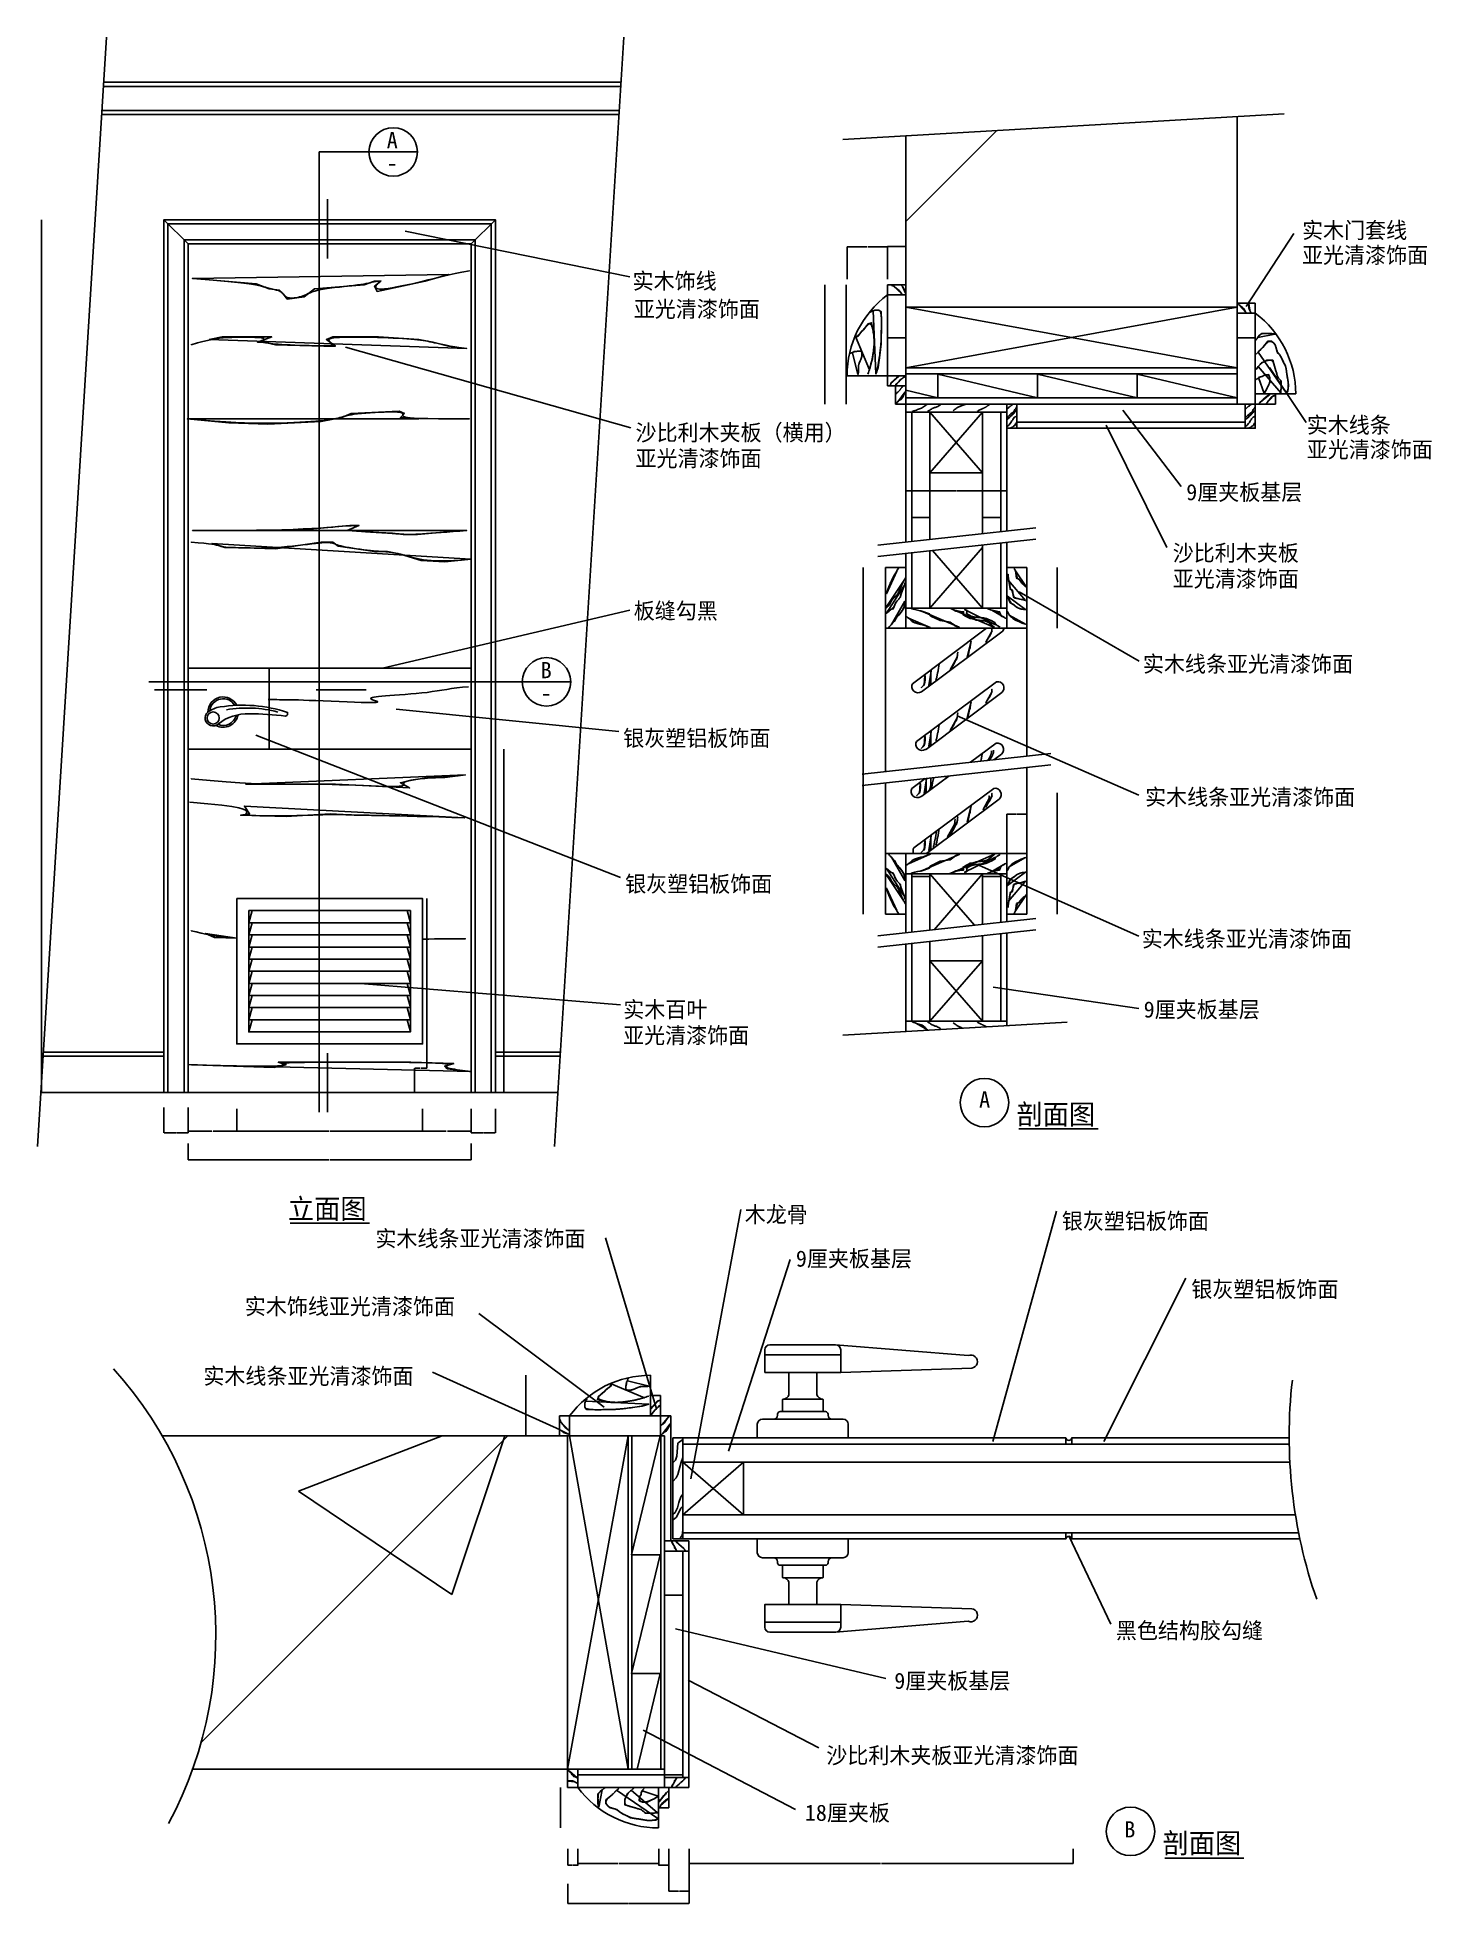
# Model space of a CAD drawing. Header units: metres. Extents: x 120 to 3570, y 126 to 4745.
import ezdxf

# ---------------------------------------------------------------- set-up
doc = ezdxf.new("R2010")
doc.units = ezdxf.units.M
for name, color, linetype in [('2', 2, 'Continuous'), ('3', 3, 'Continuous'), ('4', 4, 'Continuous'), ('7', 7, 'Continuous'), ('BH', 3, 'Continuous'), ('DIM', 3, 'Continuous'), ('TEXT', 3, 'Continuous')]:
    doc.layers.add(name, color=color, linetype=linetype)
doc.dimstyles.get("Standard").update_dxf_attribs({"dimtxt": 2.5, "dimasz": 2.5, "dimexe": 1.25, "dimexo": 0.625, "dimtad": 1, "dimcen": 2.5, "dimazin": 3, "dimtfac": 1, "dimtmove": 0, "dimatfit": 3})

msp = doc.modelspace()

# ---------------------------------------------------------------- texts
at = {"layer": 'DIM'}
for s, p in [('A', (984.15, 4470.1)), ('-', (984.05, 4414.12)), ('B', (1365.13, 3158.69)), ('-', (1365.34, 3101.97)), ('A', (2449.85, 2096.12))]:
    msp.add_text(s, height=40, dxfattribs=at).set_placement(p)
at = {"layer": 'TEXT'}
for s, height, p in [('实木门套线', 40, (3248.81, 4247.24)), ('亚光清漆饰面', 40, (3248.81, 4185.68)), ('实木饰线', 40, (1592.48, 4121.74)), ('亚光清漆饰面', 40, (1595.38, 4052.3)), ('沙比利木夹板（横用）', 40, (1599.68, 3746.66)), ('实木线条', 40, (3260.38, 3765.31)), ('亚光清漆饰面', 40, (3260.38, 3704.57)), ('亚光清漆饰面', 40, (1599.68, 3682.52)), ('9厘夹板基层', 40, (2962.3, 3599.11)), ('沙比利木夹板', 40, (2928.83, 3448.7)), ('亚光清漆饰面', 40, (2928.83, 3384.56)), ('板缝勾黑', 40, (1595.27, 3305.56)), ('实木线条亚光清漆饰面', 40, (2855.02, 3173.9)), ('银灰塑铝板饰面', 40, (1569.26, 2990.4)), ('实木线条亚光清漆饰面', 40, (2860.37, 2844.6)), ('银灰塑铝板饰面', 40, (1574.07, 2629.63)), ('实木线条亚光清漆饰面', 40, (2852.06, 2493.57)), ('实木百叶', 40, (1569.43, 2318.7)), ('9厘夹板基层', 40, (2857, 2318.87)), ('亚光清漆饰面', 40, (1568.92, 2254.79)), ('剖面图', 50, (2542.02, 2054.33)), ('立面图', 50, (739.49, 1820.6)), ('木龙骨', 40, (1869.94, 1811.61)), ('银灰塑铝板饰面', 40, (2654.58, 1795.3)), ('实木线条亚光清漆饰面', 40, (955.97, 1751.78)), ('9厘夹板基层', 40, (1996.45, 1702.33)), ('银灰塑铝板饰面', 40, (2974.81, 1626.44)), ('实木饰线亚光清漆饰面', 40, (633.02, 1583.96)), ('实木线条亚光清漆饰面', 40, (530.41, 1411.68)), ('黑色结构胶勾缝', 40, (2788.25, 781.99)), ('9厘夹板基层', 40, (2239.96, 657.39)), ('沙比利木夹板亚光清漆饰面', 40, (2071.72, 472.93)), ('18厘夹板', 40, (2018.66, 330.93)), ('B', 40, (2809.13, 289.71)), ('剖面图', 50, (2903.54, 250.72))]:
    msp.add_text(s, height=height, dxfattribs=at).set_placement(p)

# ---------------------------------------------------------------- blocks, each defined once
blk = doc.blocks.new('S2')
at = {"layer": '3'}
for centre, radius, start, end in [((46.17, -49.85), 33, 29.16, 174.15), ((105.76, -330.69), 290.92, 74.88, 100.23), ((46.17, -49.85), 33, 246.41, 346.53)]:
    blk.add_arc(centre, radius, start, end, dxfattribs=at)
at = {"layer": '7'}
blk.add_lwpolyline([(110.75, -54.6, -0.04), (200.87, -60.05, 0.41), (205.45, -50.7, 0.12), (38.71, -37.25, 0.14), (8.67, -49.83, 1.03), (34.34, -78.92, -0.18)], format="xyb", close=True, dxfattribs=at)
blk.add_circle((21.33, -64.54), 15, dxfattribs=at)
for start, end in [(25.81, 179.98), (241.43, 349.79)]:
    blk.add_arc((46.17, -49.85), 37.5, start, end, dxfattribs=at)
blk = doc.blocks.new('*D1')
for p, q in [((129.73, 4293.45), (129.73, 3213.45)), ((129.48, 3213.45), (129.23, 3213.45)), ((129.73, 2133.45), (129.73, 3213.45)), ((129.73, 3213.45), (129.73, 3213.45)), ((129.98, 3213.45), (130.23, 3213.45))]:
    blk.add_line(p, q)
at = {"layer": 'Defpoints'}
for p in [(129.73, 4293.45), (129.73, 3213.45), (129.73, 2133.45)]:
    blk.add_point(p, dxfattribs=at)
at = {"layer": 'DIM', "insert": (129.73, 3214.575), "char_height": 1, "attachment_point": 5}
blk.add_mtext('0', dxfattribs=at)
blk = doc.blocks.new('*D2')
for p, q in [((2067.96, 4132.15), (2067.96, 3984.65)), ((2067.71, 3984.65), (2067.46, 3984.65)), ((2067.96, 3837.15), (2067.96, 3984.65)), ((2067.96, 3984.65), (2067.96, 3984.65)), ((2068.21, 3984.65), (2068.46, 3984.65))]:
    blk.add_line(p, q)
at = {"layer": 'Defpoints'}
for p in [(2067.96, 4132.15), (2067.96, 3984.65), (2067.96, 3837.15)]:
    blk.add_point(p, dxfattribs=at)
at = {"layer": 'DIM', "insert": (2067.96, 3985.775), "char_height": 1, "attachment_point": 5}
blk.add_mtext('60', dxfattribs=at)
blk = doc.blocks.new('*D3')
for p, q in [((1732.14, 261.44), (1732.14, 225.16)), ((2682.14, 261.44), (2682.14, 225.16)), ((2205.64, 225.16), (1731.89, 225.16)), ((2682.39, 225.16), (2208.64, 225.16))]:
    blk.add_line(p, q)
at = {"layer": 'Defpoints'}
for p in [(1732.14, 261.44), (2682.14, 261.44), (2682.14, 225.16)]:
    blk.add_point(p, dxfattribs=at)
at = {"layer": 'DIM', "insert": (2207.14, 225.16), "char_height": 1, "attachment_point": 5}
blk.add_mtext('190', dxfattribs=at)
blk = doc.blocks.new('*D4')
for p, q in [((1328.36, 1358.44), (1328.11, 1358.44)), ((1328.61, 1383.44), (1328.61, 1358.44)), ((1328.61, 1333.44), (1328.61, 1358.44)), ((1328.61, 1358.44), (1328.61, 1358.44)), ((1328.86, 1358.44), (1329.11, 1358.44))]:
    blk.add_line(p, q)
at = {"layer": 'Defpoints'}
for p in [(1328.61, 1383.44), (1328.61, 1358.44), (1328.61, 1333.44)]:
    blk.add_point(p, dxfattribs=at)
at = {"layer": 'DIM', "insert": (1328.61, 1359.565), "char_height": 1, "attachment_point": 5}
blk.add_mtext('10', dxfattribs=at)
blk = doc.blocks.new('*D5')
for p, q in [((1457.14, 261.44), (1457.14, 225.16)), ((1657.14, 261.44), (1657.14, 225.16)), ((1556.14, 225.16), (1456.89, 225.16)), ((1657.39, 225.16), (1558.14, 225.16))]:
    blk.add_line(p, q)
at = {"layer": 'Defpoints'}
for p in [(1457.14, 261.44), (1657.14, 261.44), (1657.14, 225.16)]:
    blk.add_point(p, dxfattribs=at)
at = {"layer": 'DIM', "insert": (1557.14, 225.16), "char_height": 1, "attachment_point": 5}
blk.add_mtext('40', dxfattribs=at)
blk = doc.blocks.new('*D6')
for p, q in [((1432.14, 261.44), (1432.14, 221.16)), ((1457.14, 261.44), (1457.14, 221.16)), ((1444.14, 221.16), (1431.89, 221.16)), ((1457.39, 221.16), (1445.14, 221.16))]:
    blk.add_line(p, q)
at = {"layer": 'Defpoints'}
for p in [(1432.14, 261.44), (1457.14, 261.44), (1457.14, 221.16)]:
    blk.add_point(p, dxfattribs=at)
at = {"layer": 'DIM', "insert": (1444.64, 221.16), "char_height": 1, "attachment_point": 5}
blk.add_mtext('5', dxfattribs=at)
blk = doc.blocks.new('*D7')
for p, q in [((1414.06, 337.78), (1413.81, 337.78)), ((1414.31, 363.44), (1414.31, 337.78)), ((1414.31, 313.44), (1414.31, 337.78)), ((1414.31, 337.78), (1414.31, 337.78)), ((1414.56, 337.78), (1414.81, 337.78))]:
    blk.add_line(p, q)
at = {"layer": 'Defpoints'}
for p in [(1414.31, 363.44), (1414.31, 337.78), (1414.31, 313.44)]:
    blk.add_point(p, dxfattribs=at)
at = {"layer": 'DIM', "insert": (1414.31, 338.905), "char_height": 1, "attachment_point": 5}
blk.add_mtext('10', dxfattribs=at)
blk = doc.blocks.new('*D8')
for p, q in [((1414.06, 388.25), (1413.81, 388.25)), ((1414.31, 413.44), (1414.31, 388.25)), ((1414.31, 363.44), (1414.31, 388.25)), ((1414.31, 388.25), (1414.31, 388.25)), ((1414.56, 388.25), (1414.81, 388.25))]:
    blk.add_line(p, q)
at = {"layer": 'Defpoints'}
for p in [(1414.31, 413.44), (1414.31, 388.25), (1414.31, 363.44)]:
    blk.add_point(p, dxfattribs=at)
at = {"layer": 'DIM', "insert": (1414.31, 389.375), "char_height": 1, "attachment_point": 5}
blk.add_mtext('10', dxfattribs=at)
blk = doc.blocks.new('*D9')
for p, q in [((1682.14, 261.44), (1682.14, 156.47)), ((1732.14, 261.44), (1732.14, 156.47)), ((1706.14, 156.47), (1681.89, 156.47)), ((1732.39, 156.47), (1708.14, 156.47))]:
    blk.add_line(p, q)
at = {"layer": 'Defpoints'}
for p in [(1682.14, 261.44), (1732.14, 261.44), (1732.14, 156.47)]:
    blk.add_point(p, dxfattribs=at)
at = {"layer": 'DIM', "insert": (1707.14, 156.47), "char_height": 1, "attachment_point": 5}
blk.add_mtext('10', dxfattribs=at)
blk = doc.blocks.new('*D10')
for p, q in [((1657.14, 261.44), (1657.14, 221.16)), ((1682.14, 261.44), (1682.14, 221.16)), ((1669.14, 221.16), (1656.89, 221.16)), ((1682.39, 221.16), (1670.14, 221.16))]:
    blk.add_line(p, q)
at = {"layer": 'Defpoints'}
for p in [(1657.14, 261.44), (1682.14, 261.44), (1682.14, 221.16)]:
    blk.add_point(p, dxfattribs=at)
at = {"layer": 'DIM', "insert": (1669.64, 221.16), "char_height": 1, "attachment_point": 5}
blk.add_mtext('5', dxfattribs=at)
blk = doc.blocks.new('*D11')
for p, q in [((1328.36, 1308.44), (1328.11, 1308.44)), ((1328.61, 1333.44), (1328.61, 1308.44)), ((1328.61, 1283.44), (1328.61, 1308.44)), ((1328.61, 1308.44), (1328.61, 1308.44)), ((1328.86, 1308.44), (1329.11, 1308.44))]:
    blk.add_line(p, q)
at = {"layer": 'Defpoints'}
for p in [(1328.61, 1333.44), (1328.61, 1308.44), (1328.61, 1283.44)]:
    blk.add_point(p, dxfattribs=at)
at = {"layer": 'DIM', "insert": (1328.61, 1309.565), "char_height": 1, "attachment_point": 5}
blk.add_mtext('10', dxfattribs=at)
blk = doc.blocks.new('*D12')
for p, q in [((1273.53, 2983.45), (1273.53, 2558.45)), ((1273.28, 2558.45), (1273.03, 2558.45)), ((1273.53, 2133.45), (1273.53, 2558.45)), ((1273.53, 2558.45), (1273.53, 2558.45)), ((1273.78, 2558.45), (1274.03, 2558.45))]:
    blk.add_line(p, q)
at = {"layer": 'Defpoints'}
for p in [(1273.53, 2983.45), (1273.53, 2558.45), (1273.53, 2133.45)]:
    blk.add_point(p, dxfattribs=at)
at = {"layer": 'DIM', "insert": (1273.53, 2559.575), "char_height": 1, "attachment_point": 5}
blk.add_mtext('850', dxfattribs=at)
blk = doc.blocks.new('*D13')
for p, q in [((1083.23, 2253.45), (1083.23, 2193.45)), ((1053.21, 2133.45), (1053.21, 2193.45)), ((1053.46, 2193.45), (1066.72, 2193.45)), ((1069.72, 2193.45), (1082.98, 2193.45))]:
    blk.add_line(p, q)
at = {"layer": 'Defpoints'}
for p in [(1083.23, 2253.45), (1053.21, 2193.45), (1053.21, 2133.45)]:
    blk.add_point(p, dxfattribs=at)
at = {"layer": 'DIM', "insert": (1068.22, 2193.45), "char_height": 1, "attachment_point": 5}
blk.add_mtext('120', dxfattribs=at)
blk = doc.blocks.new('*D14')
for p, q in [((492.93, 2006.78), (492.93, 1967.04)), ((1192.93, 2006.78), (1192.93, 1967.04)), ((493.18, 1967.04), (841.43, 1967.04)), ((844.43, 1967.04), (1192.68, 1967.04))]:
    blk.add_line(p, q)
at = {"layer": 'Defpoints'}
for p in [(492.93, 2006.78), (1192.93, 2006.78), (492.93, 1967.04)]:
    blk.add_point(p, dxfattribs=at)
at = {"layer": 'DIM', "insert": (842.93, 1967.04), "char_height": 1, "attachment_point": 5}
blk.add_mtext('700', dxfattribs=at)
blk = doc.blocks.new('*D15')
for p, q in [((612.93, 2093.33), (612.93, 2037.65)), ((1072.93, 2093.33), (1072.93, 2037.65)), ((613.18, 2037.65), (841.43, 2037.65)), ((844.43, 2037.65), (1072.68, 2037.65))]:
    blk.add_line(p, q)
at = {"layer": 'Defpoints'}
for p in [(612.93, 2093.33), (1072.93, 2093.33), (612.93, 2037.65)]:
    blk.add_point(p, dxfattribs=at)
at = {"layer": 'DIM', "insert": (842.93, 2037.65), "char_height": 1, "attachment_point": 5}
blk.add_mtext('460', dxfattribs=at)
blk = doc.blocks.new('*D16')
for p, q in [((492.93, 2096.4), (492.93, 2037.65)), ((612.93, 2093.33), (612.93, 2037.65)), ((493.18, 2037.65), (551.43, 2037.65)), ((554.43, 2037.65), (612.68, 2037.65))]:
    blk.add_line(p, q)
at = {"layer": 'Defpoints'}
for p in [(492.93, 2096.4), (612.93, 2093.33), (492.93, 2037.65)]:
    blk.add_point(p, dxfattribs=at)
at = {"layer": 'DIM', "insert": (552.93, 2037.65), "char_height": 1, "attachment_point": 5}
blk.add_mtext('120', dxfattribs=at)
blk = doc.blocks.new('*D17')
for p, q in [((432.93, 2096.4), (432.93, 2033.65)), ((492.93, 2096.4), (492.93, 2033.65)), ((433.18, 2033.65), (461.93, 2033.65)), ((463.93, 2033.65), (492.68, 2033.65))]:
    blk.add_line(p, q)
at = {"layer": 'Defpoints'}
for p in [(432.93, 2096.4), (492.93, 2096.4), (432.93, 2033.65)]:
    blk.add_point(p, dxfattribs=at)
at = {"layer": 'DIM', "insert": (462.93, 2033.65), "char_height": 1, "attachment_point": 5}
blk.add_mtext('60', dxfattribs=at)
blk = doc.blocks.new('*D18')
for p, q in [((1072.93, 2093.33), (1072.93, 2037.65)), ((1192.93, 2093.33), (1192.93, 2037.65)), ((1073.18, 2037.65), (1131.43, 2037.65)), ((1134.43, 2037.65), (1192.68, 2037.65))]:
    blk.add_line(p, q)
at = {"layer": 'Defpoints'}
for p in [(1072.93, 2093.33), (1192.93, 2093.33), (1072.93, 2037.65)]:
    blk.add_point(p, dxfattribs=at)
at = {"layer": 'DIM', "insert": (1132.93, 2037.65), "char_height": 1, "attachment_point": 5}
blk.add_mtext('120', dxfattribs=at)
blk = doc.blocks.new('*D19')
for p, q in [((1192.93, 2093.33), (1192.93, 2033.65)), ((1252.93, 2093.33), (1252.93, 2033.65)), ((1193.18, 2033.65), (1221.93, 2033.65)), ((1223.93, 2033.65), (1252.68, 2033.65))]:
    blk.add_line(p, q)
at = {"layer": 'Defpoints'}
for p in [(1192.93, 2093.33), (1252.93, 2093.33), (1192.93, 2033.65)]:
    blk.add_point(p, dxfattribs=at)
at = {"layer": 'DIM', "insert": (1222.93, 2033.65), "char_height": 1, "attachment_point": 5}
blk.add_mtext('60', dxfattribs=at)
blk = doc.blocks.new('*D20')
for p, q in [((1328.61, 1433.44), (1328.61, 1408.44)), ((1328.36, 1408.44), (1328.11, 1408.44)), ((1328.61, 1383.44), (1328.61, 1408.44)), ((1328.61, 1408.44), (1328.61, 1408.44)), ((1328.86, 1408.44), (1329.11, 1408.44))]:
    blk.add_line(p, q)
at = {"layer": 'Defpoints'}
for p in [(1328.61, 1433.44), (1328.61, 1408.44), (1328.61, 1383.44)]:
    blk.add_point(p, dxfattribs=at)
at = {"layer": 'DIM', "insert": (1328.61, 1409.565), "char_height": 1, "attachment_point": 5}
blk.add_mtext('10', dxfattribs=at)
blk = doc.blocks.new('*D21')
for p, q in [((1083.23, 2613.45), (1083.23, 2433.45)), ((1082.98, 2433.45), (1082.73, 2433.45)), ((1083.23, 2253.45), (1083.23, 2433.45)), ((1083.23, 2433.45), (1083.23, 2433.45)), ((1083.48, 2433.45), (1083.73, 2433.45))]:
    blk.add_line(p, q)
at = {"layer": 'Defpoints'}
for p in [(1083.23, 2613.45), (1083.23, 2433.45), (1083.23, 2253.45)]:
    blk.add_point(p, dxfattribs=at)
at = {"layer": 'DIM', "insert": (1083.23, 2434.575), "char_height": 1, "attachment_point": 5}
blk.add_mtext('360', dxfattribs=at)
blk = doc.blocks.new('*D22')
for p, q in [((2643.12, 2874.65), (2643.12, 2799.65)), ((2642.87, 2799.65), (2642.62, 2799.65)), ((2643.12, 2724.65), (2643.12, 2799.65)), ((2643.12, 2799.65), (2643.12, 2799.65)), ((2643.37, 2799.65), (2643.62, 2799.65))]:
    blk.add_line(p, q)
at = {"layer": 'Defpoints'}
for p in [(2643.12, 2874.65), (2643.12, 2799.65), (2643.12, 2724.65)]:
    blk.add_point(p, dxfattribs=at)
at = {"layer": 'DIM', "insert": (2643.12, 2800.775), "char_height": 1, "attachment_point": 5}
blk.add_mtext('30', dxfattribs=at)
blk = doc.blocks.new('*D23')
for p, q in [((2518.22, 2724.65), (2518.22, 2822.04)), ((2518.47, 2822.04), (2542.22, 2822.04)), ((2544.22, 2822.04), (2567.97, 2822.04)), ((2568.22, 2724.65), (2568.22, 2822.04))]:
    blk.add_line(p, q)
at = {"layer": 'Defpoints'}
for p in [(2518.22, 2822.04), (2518.22, 2724.65), (2568.22, 2724.65)]:
    blk.add_point(p, dxfattribs=at)
at = {"layer": 'BH', "insert": (2543.22, 2822.04), "char_height": 1, "attachment_point": 5}
blk.add_mtext('10', dxfattribs=at)
blk = doc.blocks.new('*D24')
for p, q in [((2162.79, 3282.34), (2162.79, 3003.49)), ((2162.54, 3003.49), (2162.29, 3003.49)), ((2162.79, 2724.65), (2162.79, 3003.49)), ((2162.79, 3003.49), (2162.79, 3003.49)), ((2163.04, 3003.49), (2163.29, 3003.49))]:
    blk.add_line(p, q)
at = {"layer": 'Defpoints'}
for p in [(2162.79, 3282.34), (2162.79, 3003.49), (2162.79, 2724.65)]:
    blk.add_point(p, dxfattribs=at)
at = {"layer": 'DIM', "insert": (2162.79, 3004.615), "char_height": 1, "attachment_point": 5}
blk.add_mtext('300', dxfattribs=at)
blk = doc.blocks.new('*D25')
for p, q in [((2162.79, 2724.65), (2162.79, 2649.65)), ((2162.54, 2649.65), (2162.29, 2649.65)), ((2162.79, 2574.65), (2162.79, 2649.65)), ((2162.79, 2649.65), (2162.79, 2649.65)), ((2163.04, 2649.65), (2163.29, 2649.65))]:
    blk.add_line(p, q)
at = {"layer": 'Defpoints'}
for p in [(2162.79, 2724.65), (2162.79, 2649.65), (2162.79, 2574.65)]:
    blk.add_point(p, dxfattribs=at)
at = {"layer": 'DIM', "insert": (2162.79, 2650.775), "char_height": 1, "attachment_point": 5}
blk.add_mtext('30', dxfattribs=at)
blk = doc.blocks.new('*D26')
for p, q in [((2643.12, 2724.65), (2643.12, 2649.65)), ((2642.87, 2649.65), (2642.62, 2649.65)), ((2643.12, 2574.65), (2643.12, 2649.65)), ((2643.12, 2649.65), (2643.12, 2649.65)), ((2643.37, 2649.65), (2643.62, 2649.65))]:
    blk.add_line(p, q)
at = {"layer": 'Defpoints'}
for p in [(2643.12, 2724.65), (2643.12, 2649.65), (2643.12, 2574.65)]:
    blk.add_point(p, dxfattribs=at)
at = {"layer": 'DIM', "insert": (2643.12, 2650.775), "char_height": 1, "attachment_point": 5}
blk.add_mtext('30', dxfattribs=at)
blk = doc.blocks.new('*D27')
for p, q in [((2162.79, 3432.34), (2162.79, 3357.34)), ((2162.54, 3357.34), (2162.29, 3357.34)), ((2162.79, 3282.34), (2162.79, 3357.34)), ((2162.79, 3357.34), (2162.79, 3357.34)), ((2163.04, 3357.34), (2163.29, 3357.34))]:
    blk.add_line(p, q)
at = {"layer": 'Defpoints'}
for p in [(2162.79, 3432.34), (2162.79, 3357.34), (2162.79, 3282.34)]:
    blk.add_point(p, dxfattribs=at)
at = {"layer": 'DIM', "insert": (2162.79, 3358.465), "char_height": 1, "attachment_point": 5}
blk.add_mtext('30', dxfattribs=at)
blk = doc.blocks.new('*D28')
for p, q in [((2643.12, 3432.34), (2643.12, 3357.34)), ((2642.87, 3357.34), (2642.62, 3357.34)), ((2643.12, 3282.34), (2643.12, 3357.34)), ((2643.12, 3357.34), (2643.12, 3357.34)), ((2643.37, 3357.34), (2643.62, 3357.34))]:
    blk.add_line(p, q)
at = {"layer": 'Defpoints'}
for p in [(2643.12, 3432.34), (2643.12, 3357.34), (2643.12, 3282.34)]:
    blk.add_point(p, dxfattribs=at)
at = {"layer": 'DIM', "insert": (2643.12, 3358.465), "char_height": 1, "attachment_point": 5}
blk.add_mtext('30', dxfattribs=at)
blk = doc.blocks.new('*D29')
for p, q in [((2268.22, 3574.21), (2268.22, 3622.22)), ((2268.47, 3622.22), (2392.22, 3622.22)), ((2394.22, 3622.22), (2517.97, 3622.22)), ((2518.22, 3571.6), (2518.22, 3622.22))]:
    blk.add_line(p, q)
at = {"layer": 'Defpoints'}
for p in [(2268.22, 3622.22), (2268.22, 3574.21), (2518.22, 3571.6)]:
    blk.add_point(p, dxfattribs=at)
at = {"layer": 'DIM', "insert": (2393.22, 3622.22), "char_height": 1, "attachment_point": 5}
blk.add_mtext('50', dxfattribs=at)
blk = doc.blocks.new('*D30')
for p, q in [((2120.88, 4107.15), (2120.88, 4007.15)), ((2120.63, 4007.15), (2120.38, 4007.15)), ((2120.88, 3907.15), (2120.88, 4007.15)), ((2120.88, 4007.15), (2120.88, 4007.15)), ((2121.13, 4007.15), (2121.38, 4007.15))]:
    blk.add_line(p, q)
at = {"layer": 'Defpoints'}
for p in [(2120.88, 4107.15), (2120.88, 4007.15), (2120.88, 3907.15)]:
    blk.add_point(p, dxfattribs=at)
at = {"layer": 'DIM', "insert": (2120.88, 4008.275), "char_height": 1, "attachment_point": 5}
blk.add_mtext('40', dxfattribs=at)
blk = doc.blocks.new('*D31')
for p, q in [((2120.88, 3882.15), (2120.88, 3861.73)), ((2120.63, 3861.73), (2120.38, 3861.73)), ((2120.88, 3837.15), (2120.88, 3861.73)), ((2120.88, 3861.73), (2120.88, 3861.73)), ((2121.13, 3861.73), (2121.38, 3861.73))]:
    blk.add_line(p, q)
at = {"layer": 'Defpoints'}
for p in [(2120.88, 3882.15), (2120.88, 3861.73), (2120.88, 3837.15)]:
    blk.add_point(p, dxfattribs=at)
at = {"layer": 'DIM', "insert": (2120.88, 3862.855), "char_height": 1, "attachment_point": 5}
blk.add_mtext('10', dxfattribs=at)
blk = doc.blocks.new('*D32')
for p, q in [((2120.63, 3896.65), (2120.38, 3896.65)), ((2120.88, 3907.15), (2120.88, 3896.65)), ((2120.88, 3882.15), (2120.88, 3896.65)), ((2120.88, 3896.65), (2120.88, 3896.65)), ((2121.13, 3896.65), (2121.38, 3896.65))]:
    blk.add_line(p, q)
at = {"layer": 'Defpoints'}
for p in [(2120.88, 3907.15), (2120.88, 3896.65), (2120.88, 3882.15)]:
    blk.add_point(p, dxfattribs=at)
at = {"layer": 'DIM', "insert": (2120.88, 3897.775), "char_height": 1, "attachment_point": 5}
blk.add_mtext('5', dxfattribs=at)
blk = doc.blocks.new('*D33')
for p, q in [((2245.22, 4226.89), (2222.97, 4226.89)), ((2223.22, 4146.21), (2223.22, 4226.89)), ((2268.47, 4226.89), (2246.22, 4226.89)), ((2268.22, 4146.21), (2268.22, 4226.89))]:
    blk.add_line(p, q)
at = {"layer": 'Defpoints'}
for p in [(2268.22, 4226.89), (2223.22, 4146.21), (2268.22, 4146.21)]:
    blk.add_point(p, dxfattribs=at)
at = {"layer": 'DIM', "insert": (2245.72, 4226.89), "char_height": 1, "attachment_point": 5}
blk.add_mtext('9', dxfattribs=at)
blk = doc.blocks.new('*D34')
for p, q in [((2120.63, 4117.82), (2120.38, 4117.82)), ((2120.88, 4132.15), (2120.88, 4117.82)), ((2120.88, 4107.15), (2120.88, 4117.82)), ((2120.88, 4117.82), (2120.88, 4117.82)), ((2121.13, 4117.82), (2121.38, 4117.82))]:
    blk.add_line(p, q)
at = {"layer": 'Defpoints'}
for p in [(2120.88, 4132.15), (2120.88, 4117.82), (2120.88, 4107.15)]:
    blk.add_point(p, dxfattribs=at)
at = {"layer": 'DIM', "insert": (2120.88, 4118.945), "char_height": 1, "attachment_point": 5}
blk.add_mtext('5', dxfattribs=at)
blk = doc.blocks.new('*D35')
for p, q in [((2172.22, 4226.29), (2122.97, 4226.29)), ((2123.22, 4146.21), (2123.22, 4226.29)), ((2223.47, 4226.29), (2174.22, 4226.29)), ((2223.22, 4146.21), (2223.22, 4226.29))]:
    blk.add_line(p, q)
at = {"layer": 'Defpoints'}
for p in [(2223.22, 4226.29), (2123.22, 4146.21), (2223.22, 4146.21)]:
    blk.add_point(p, dxfattribs=at)
at = {"layer": 'DIM', "insert": (2173.22, 4226.29), "char_height": 1, "attachment_point": 5}
blk.add_mtext('20', dxfattribs=at)
blk = doc.blocks.new('*D36')
for p, q in [((1432.14, 175.16), (1432.14, 126.53)), ((1732.14, 175.16), (1732.14, 126.53)), ((1432.39, 126.53), (1581.14, 126.53)), ((1583.14, 126.53), (1731.89, 126.53))]:
    blk.add_line(p, q)
at = {"layer": 'Defpoints'}
for p in [(1432.14, 175.16), (1732.14, 175.16), (1432.14, 126.53)]:
    blk.add_point(p, dxfattribs=at)
at = {"layer": 'DIM', "insert": (1582.14, 126.53), "char_height": 1, "attachment_point": 5}
blk.add_mtext('60', dxfattribs=at)

# ---------------------------------------------------------------- dimensions: what is measured, and where the dimension line sits
at = {"layer": 'BH'}
dim = msp.add_linear_dim(base=(2518.22, 2822.04), p1=(2518.22, 2724.65), p2=(2568.22, 2724.65), text='10', dimstyle='Standard', dxfattribs=at)
dim.commit()
dim.dimension.update_dxf_attribs({"geometry": '*D23', "text_midpoint": (2543.22, 2822.04)})
at = {"layer": 'DIM'}
dim = msp.add_linear_dim(base=(129.73, 3213.45), p1=(129.73, 4293.45), p2=(129.73, 2133.45), dimstyle='Standard', dxfattribs=at)
dim.commit()
dim.dimension.update_dxf_attribs({"geometry": '*D1', "text_midpoint": (129.73, 3214.575)})
for base, p1, p2, text, picture, middle in [((2223.22, 4226.29), (2223.22, 4146.21), (2123.22, 4146.21), '20', '*D35', (2173.22, 4226.29)), ((2268.22, 4226.89), (2268.22, 4146.21), (2223.22, 4146.21), '9', '*D33', (2245.72, 4226.89)), ((2067.96, 3984.65), (2067.96, 3837.15), (2067.96, 4132.15), '60', '*D2', (2067.96, 3985.775)), ((2120.88, 4117.82), (2120.88, 4132.15), (2120.88, 4107.15), '5', '*D34', (2120.88, 4118.945)), ((2120.88, 4007.15), (2120.88, 4107.15), (2120.88, 3907.15), '40', '*D30', (2120.88, 4008.275)), ((2120.88, 3861.73), (2120.88, 3882.15), (2120.88, 3837.15), '10', '*D31', (2120.88, 3862.855)), ((2120.88, 3896.65), (2120.88, 3907.15), (2120.88, 3882.15), '5', '*D32', (2120.88, 3897.775)), ((2268.22, 3622.22), (2268.22, 3574.21), (2518.22, 3571.6), '50', '*D29', (2393.22, 3622.22)), ((2162.79, 3357.34), (2162.79, 3432.34), (2162.79, 3282.34), '30', '*D27', (2162.79, 3358.465)), ((2643.12, 3357.34), (2643.12, 3432.34), (2643.12, 3282.34), '30', '*D28', (2643.12, 3358.465)), ((2162.79, 3003.49), (2162.79, 3282.34), (2162.79, 2724.65), '300', '*D24', (2162.79, 3004.615)), ((1273.53, 2558.45), (1273.53, 2133.45), (1273.53, 2983.45), '850', '*D12', (1273.53, 2559.575)), ((2643.12, 2799.65), (2643.12, 2724.65), (2643.12, 2874.65), '30', '*D22', (2643.12, 2800.775)), ((2162.79, 2649.65), (2162.79, 2724.65), (2162.79, 2574.65), '30', '*D25', (2162.79, 2650.775)), ((2643.12, 2649.65), (2643.12, 2574.65), (2643.12, 2724.65), '30', '*D26', (2643.12, 2650.775)), ((1083.23, 2433.45), (1083.23, 2253.45), (1083.23, 2613.45), '360', '*D21', (1083.23, 2434.575)), ((1053.21, 2193.45), (1053.21, 2133.45), (1083.23, 2253.45), '120', '*D13', (1068.22, 2193.45)), ((432.93, 2033.65), (432.93, 2096.4), (492.93, 2096.4), '60', '*D17', (462.93, 2033.65)), ((492.93, 2037.65), (492.93, 2096.4), (612.93, 2093.33), '120', '*D16', (552.93, 2037.65)), ((612.93, 2037.65), (612.93, 2093.33), (1072.93, 2093.33), '460', '*D15', (842.93, 2037.65)), ((1072.93, 2037.65), (1072.93, 2093.33), (1192.93, 2093.33), '120', '*D18', (1132.93, 2037.65)), ((1192.93, 2033.65), (1192.93, 2093.33), (1252.93, 2093.33), '60', '*D19', (1222.93, 2033.65)), ((492.93, 1967.04), (492.93, 2006.78), (1192.93, 2006.78), '700', '*D14', (842.93, 1967.04)), ((1328.61, 1408.44), (1328.61, 1433.44), (1328.61, 1383.44), '10', '*D20', (1328.61, 1409.565)), ((1328.61, 1358.44), (1328.61, 1383.44), (1328.61, 1333.44), '10', '*D4', (1328.61, 1359.565)), ((1328.61, 1308.44), (1328.61, 1333.44), (1328.61, 1283.44), '10', '*D11', (1328.61, 1309.565)), ((1414.31, 388.25), (1414.31, 413.44), (1414.31, 363.44), '10', '*D8', (1414.31, 389.375)), ((1414.31, 337.78), (1414.31, 363.44), (1414.31, 313.44), '10', '*D7', (1414.31, 338.905)), ((1457.14, 221.16), (1457.14, 261.44), (1432.14, 261.44), '5', '*D6', (1444.64, 221.16)), ((1657.14, 225.16), (1657.14, 261.44), (1457.14, 261.44), '40', '*D5', (1557.14, 225.16)), ((1682.14, 221.16), (1682.14, 261.44), (1657.14, 261.44), '5', '*D10', (1669.64, 221.16)), ((1732.14, 156.47), (1732.14, 261.44), (1682.14, 261.44), '10', '*D9', (1707.14, 156.47)), ((2682.14, 225.16), (2682.14, 261.44), (1732.14, 261.44), '190', '*D3', (2207.14, 225.16)), ((1432.14, 126.53), (1432.14, 175.16), (1732.14, 175.16), '60', '*D36', (1582.14, 126.53))]:
    dim = msp.add_linear_dim(base=base, p1=p1, p2=p2, text=text, dimstyle='Standard', dxfattribs=at)
    dim.commit()
    dim.dimension.update_dxf_attribs({"geometry": picture, "text_midpoint": middle})

# ---------------------------------------------------------------- hatches: boundary and pattern name
at = {"layer": 'BH'}
h = msp.add_hatch(dxfattribs=at)
h.set_pattern_fill('AR-CONC', scale=30)
h.paths.add_polyline_path([(2268.22, 4500.87), (2268.22, 4077.15), (3088.22, 4077.15), (3088.22, 4548.55)])
h = msp.add_hatch(dxfattribs=at)
h.set_pattern_fill('ANSI31', scale=450)
h.paths.add_polyline_path([(3088.22, 4077.15), (3088.22, 4548.55), (2268.22, 4500.87), (2268.22, 4077.15)])
h = msp.add_hatch(dxfattribs=at)
h.set_pattern_fill('DOLMIT', scale=70)
h.paths.add_polyline_path([(2268.22, 4107.15), (2223.22, 4107.15), (2223.22, 3907.15), (2268.22, 3907.15)])
h = msp.add_hatch(dxfattribs=at)
h.set_pattern_fill('DOLMIT', scale=70)
h.paths.add_polyline_path([(3088.22, 3837.15), (3133.22, 3837.15), (3133.22, 4062.15), (3088.22, 4062.15), (3088.22, 4032.15)])
h = msp.add_hatch(dxfattribs=at)
h.set_pattern_fill('DOLMIT', scale=70)
h.paths.add_polyline_path([(2543.22, 3837.15), (2543.22, 3792.15), (3108.22, 3792.15), (3108.22, 3837.15)])
h = msp.add_hatch(dxfattribs=at)
h.set_pattern_fill('DOLMIT', scale=70)
h.paths.add_polyline_path([(2328.22, 3817.15), (2283.22, 3817.15), (2283.22, 3497.22), (2328.22, 3502.18)])
h.paths.add_polyline_path([(2503.22, 3817.15), (2458.22, 3817.15), (2458.22, 3516.51), (2503.22, 3521.48)])
h.paths.add_polyline_path([(2503.22, 3493.57), (2458.22, 3488.61), (2458.22, 3332.34), (2503.22, 3332.34)])
h.paths.add_polyline_path([(2283.22, 3332.34), (2328.22, 3332.34), (2328.22, 3474.27), (2283.22, 3469.31)])
h = msp.add_hatch(dxfattribs=at)
h.set_pattern_fill('DOLMIT', scale=70)
h.paths.add_polyline_path([(2328.22, 2674.65), (2283.22, 2674.65), (2283.22, 2530.16), (2328.22, 2535.12)])
h.paths.add_polyline_path([(2328.22, 2507.22), (2283.22, 2502.25), (2283.22, 2309.6), (2328.22, 2309.6)])
h.paths.add_polyline_path([(2458.22, 2309.6), (2503.22, 2309.6), (2503.22, 2526.51), (2458.22, 2521.55)])
h.paths.add_polyline_path([(2458.22, 2549.46), (2503.22, 2554.42), (2503.22, 2674.65), (2458.22, 2674.65)])
h = msp.add_hatch(dxfattribs=at)
h.set_pattern_fill('DOLMIT', scale=70)
h.paths.add_polyline_path([(1661.71, 1283.44), (1661.71, 1333.44), (1436.71, 1333.44), (1436.71, 1283.44)])
h = msp.add_hatch(dxfattribs=at)
h.set_pattern_fill('ANSI31', scale=450)
h.paths.add_polyline_path([(428.76, 1283.44, -0.22), (503.99, 458.44), (1431.71, 458.44), (1431.71, 1283.44)])
h = msp.add_hatch(dxfattribs=at)
h.set_pattern_fill('AR-CONC', scale=30)
h.paths.add_polyline_path([(428.76, 1283.44, -0.22), (503.99, 458.44), (1431.71, 458.44), (1431.71, 1283.44)])
h = msp.add_hatch(dxfattribs=at)
h.set_pattern_fill('DOLMIT', scale=70)
h.paths.add_polyline_path([(3218.65, 1218.44, -0.01), (3217.13, 1263.44), (1716.71, 1263.44), (1716.71, 1218.44)])
h.paths.add_polyline_path([(1716.71, 1088.44), (1716.71, 1043.44), (3240.48, 1043.44, -0.01), (3232.41, 1088.44)])
h = msp.add_hatch(dxfattribs=at)
h.set_pattern_fill('DOLMIT', scale=70)
h.paths.add_polyline_path([(1671.71, 438.44), (1716.71, 438.44), (1716.71, 998.44), (1671.71, 998.44)])
h = msp.add_hatch(dxfattribs=at)
h.set_pattern_fill('DOLMIT', scale=70)
h.paths.add_polyline_path([(1456.71, 458.44), (1456.71, 413.44), (1671.71, 413.44), (1671.71, 458.44)])

# ---------------------------------------------------------------- linework, layer by layer
at = {"layer": '2'}
for p, q in [((3088.22, 4032.15), (3088.22, 4548.55)), ((2268.22, 4032.15), (2268.22, 4500.87)), ((2268.22, 4077.15), (3088.22, 4077.15)), ((1407.58, 2133.45), (128.01, 2133.45)), ((432.93, 2133.45), (1252.93, 2133.45)), ((1431.71, 1283.44), (1431.71, 458.44))]:
    msp.add_line(p, q, dxfattribs=at)
for points in [[(1431.71, 1283.44), (428.76, 1283.44)], [(1431.71, 458.44), (503.99, 458.44)]]:
    msp.add_lwpolyline(points, dxfattribs=at)
at = {"layer": '3'}
for p, q in [((492.93, 4233.45), (432.93, 4293.45)), ((1192.93, 4233.45), (1252.93, 4293.45)), ((651.27, 2583.45), (642.93, 2553.45)), ((1042.93, 2553.45), (642.93, 2553.45)), ((651.27, 2553.45), (642.93, 2523.45)), ((1034.59, 2583.45), (1042.93, 2553.45)), ((1034.59, 2553.45), (1042.93, 2523.45)), ((1042.93, 2523.45), (642.93, 2523.45)), ((651.27, 2523.45), (642.93, 2493.45)), ((1034.59, 2523.45), (1042.93, 2493.45)), ((1042.93, 2493.45), (642.93, 2493.45)), ((651.27, 2493.45), (642.93, 2463.45)), ((651.27, 2463.45), (642.93, 2433.45)), ((1042.93, 2463.45), (642.93, 2463.45)), ((1034.59, 2493.45), (1042.93, 2463.45)), ((1034.59, 2463.45), (1042.93, 2433.45)), ((1042.93, 2433.45), (642.93, 2433.45)), ((651.27, 2433.45), (642.93, 2403.45)), ((1042.93, 2403.45), (642.93, 2403.45)), ((651.27, 2403.45), (642.93, 2373.45)), ((1034.59, 2433.45), (1042.93, 2403.45)), ((1034.59, 2403.45), (1042.93, 2373.45)), ((1042.93, 2373.45), (642.93, 2373.45)), ((651.27, 2373.45), (642.93, 2343.45)), ((1034.59, 2373.45), (1042.93, 2343.45)), ((1042.93, 2343.45), (642.93, 2343.45)), ((651.27, 2343.45), (642.93, 2313.45)), ((1042.93, 2313.45), (642.93, 2313.45)), ((651.27, 2313.45), (642.93, 2283.45)), ((1034.59, 2343.45), (1042.93, 2313.45)), ((1034.59, 2313.45), (1042.93, 2283.45))]:
    msp.add_line(p, q, dxfattribs=at)
for points in [[(442.93, 2133.45), (442.93, 4283.45), (1242.93, 4283.45), (1242.93, 2133.45)], [(482.93, 2133.45), (482.93, 4243.45), (1202.93, 4243.45), (1202.93, 2133.45)]]:
    msp.add_lwpolyline(points, dxfattribs=at)
msp.add_lwpolyline([(642.93, 2583.45), (642.93, 2283.45), (1042.93, 2283.45), (1042.93, 2583.45)], close=True, dxfattribs=at)
at = {"layer": '4'}
for p, q in [((1563.48, 4633.45), (283.92, 4633.45)), ((1558.49, 4553.45), (278.93, 4553.45)), ((2268.22, 4132.15), (2223.22, 4132.15)), ((2223.22, 4107.15), (2223.22, 4132.15)), ((2268.22, 3882.15), (2268.22, 4132.15)), ((2223.22, 3882.15), (2223.22, 4107.15)), ((2223.22, 4107.15), (2268.22, 4107.15)), ((3088.22, 4087.15), (3088.22, 3837.15)), ((3088.22, 4087.15), (3133.22, 4087.15)), ((3133.22, 4087.15), (3133.22, 3837.15)), ((3133.22, 4062.15), (3088.22, 4062.15)), ((2218.22, 3907.15), (2268.22, 3907.15)), ((2223.22, 3882.15), (2223.22, 3907.15)), ((2223.22, 3882.15), (2268.22, 3882.15)), ((2223.22, 3882.15), (2248.22, 3882.15)), ((2243.22, 3882.15), (2243.22, 3837.15)), ((2268.22, 3882.15), (2268.22, 3837.15)), ((2243.22, 3837.15), (2268.22, 3837.15)), ((2268.22, 3837.15), (2268.22, 3495.56)), ((2543.22, 3837.15), (2268.22, 3837.15)), ((3183.22, 3862.15), (3133.22, 3862.15)), ((3133.22, 3837.15), (3183.22, 3837.15)), ((3183.22, 3862.15), (3233.22, 3862.15)), ((3183.22, 3837.15), (3183.22, 3862.15)), ((2268.22, 3817.15), (2518.22, 3817.15)), ((2328.22, 3817.15), (2328.22, 3502.18)), ((2458.22, 3817.15), (2458.22, 3516.51)), ((2518.22, 3817.15), (2518.22, 3523.13)), ((2518.22, 3777.15), (3133.22, 3777.15)), ((2328.22, 3667.15), (2458.22, 3667.15)), ((2268.22, 3467.66), (2268.22, 3432.34)), ((2328.22, 3474.27), (2328.22, 3332.34)), ((2458.22, 3488.61), (2458.22, 3332.34)), ((2518.22, 3495.22), (2518.22, 3432.34)), ((2218.22, 3432.34), (2268.22, 3432.34)), ((2218.22, 3282.34), (2218.22, 3432.34)), ((2268.22, 3432.34), (2268.22, 3282.34)), ((2518.22, 3432.34), (2518.22, 3282.34)), ((2518.22, 3432.34), (2568.22, 3432.34)), ((2568.22, 3282.34), (2568.22, 3432.34)), ((2268.22, 3332.34), (2518.22, 3332.34)), ((2218.22, 3282.34), (2218.22, 2927.28)), ((2218.22, 3282.34), (2469.89, 3282.34)), ((2468.22, 3282.34), (2285.21, 3145.07)), ((2469.89, 3282.34), (2568.22, 3282.34)), ((2568.22, 3282.34), (2568.22, 2965.87)), ((2506.22, 3273.34), (2306.94, 3124.97)), ((2294.82, 3002.43), (2492.99, 3149.81)), ((2319.55, 2983.34), (2506.22, 3123.34)), ((2428.79, 2950.5), (2492.03, 2997.53)), ((2486.31, 2956.84), (2505.26, 2971.06)), ((2283.32, 2885.59), (2316.42, 2910.2)), ((2308.05, 2866.49), (2374.93, 2916.65)), ((2568.22, 2937.97), (2568.22, 2724.65)), ((2218.22, 2724.65), (2218.22, 2899.37)), ((2288.11, 2738.57), (2486.28, 2885.95)), ((2319.74, 2724.65), (2499.51, 2859.48)), ((2218.22, 2724.65), (2283.22, 2724.65)), ((2218.22, 2574.65), (2218.22, 2724.65)), ((2268.22, 2574.65), (2268.22, 2724.65)), ((2283.22, 2724.65), (2316.55, 2724.65)), ((2316.55, 2724.65), (2568.22, 2724.65)), ((2518.22, 2574.65), (2518.22, 2724.65)), ((2568.22, 2724.65), (2568.22, 2574.65)), ((2268.22, 2674.65), (2518.22, 2674.65)), ((2328.22, 2535.12), (2328.22, 2674.65)), ((2458.22, 2549.46), (2458.22, 2674.65)), ((2268.22, 2574.65), (2218.22, 2574.65)), ((2268.22, 2528.51), (2268.22, 2574.65)), ((2568.22, 2574.65), (2518.22, 2574.65)), ((2518.22, 2574.65), (2518.22, 2556.07)), ((2268.22, 2500.6), (2268.22, 2284.51)), ((2328.22, 2507.22), (2328.22, 2309.6)), ((2458.22, 2521.55), (2458.22, 2309.6)), ((2518.22, 2528.17), (2518.22, 2299.05)), ((2328.22, 2459.6), (2458.22, 2459.6)), ((2268.22, 2309.6), (2518.22, 2309.6)), ((432.93, 2233.45), (134.25, 2233.45)), ((1413.81, 2233.45), (1252.93, 2233.45)), ((1636.71, 1433.44), (1636.71, 1383.44)), ((1636.71, 1383.44), (1636.71, 1333.44)), ((1636.71, 1383.44), (1661.71, 1383.44)), ((1661.71, 1383.44), (1661.71, 1333.44)), ((1436.71, 1333.44), (1411.71, 1333.44)), ((1411.71, 1283.44), (1411.71, 1333.44)), ((1661.71, 1333.44), (1436.71, 1333.44)), ((1436.71, 1333.44), (1436.71, 1283.44)), ((1661.71, 1333.44), (1686.71, 1333.44)), ((1661.71, 1333.44), (1661.71, 1283.44)), ((1686.71, 1333.44), (1686.71, 1283.44)), ((1686.71, 1328.44), (1686.71, 1278.44)), ((1431.71, 1283.44), (1411.71, 1283.44)), ((1686.71, 1278.44), (1686.71, 1023.44)), ((1691.71, 1028.44), (1691.71, 1278.44)), ((1716.71, 1028.44), (1716.71, 1278.44)), ((1716.71, 1088.44), (3232.41, 1088.44)), ((1671.71, 1023.44), (1731.71, 1023.44)), ((1676.71, 1023.44), (1731.71, 1023.44)), ((1746.71, 1028.44), (1691.71, 1028.44)), ((1731.71, 1023.44), (1731.71, 413.44)), ((1671.71, 998.44), (1731.71, 998.44)), ((1431.71, 458.44), (1671.71, 458.44)), ((1431.71, 458.44), (1431.71, 413.44)), ((1456.71, 413.44), (1456.71, 458.44)), ((1671.71, 438.44), (1731.71, 438.44)), ((1431.71, 413.44), (1681.71, 413.44)), ((1656.71, 363.44), (1656.71, 413.44)), ((1681.71, 413.44), (1731.71, 413.44)), ((1681.71, 413.44), (1681.71, 363.44)), ((1681.71, 363.44), (1656.71, 363.44)), ((1656.71, 363.44), (1656.71, 313.44))]:
    msp.add_line(p, q, dxfattribs=at)
for points in [[(432.93, 2133.45), (432.93, 4293.45), (1252.93, 4293.45), (1252.93, 2133.45)], [(492.93, 2133.45), (492.93, 2615.57), (492.93, 4233.45), (1192.93, 4233.45), (1192.93, 2133.45)], [(2518.22, 3837.15), (2518.22, 3777.15), (2543.22, 3777.15), (2543.22, 3837.15)], [(3108.22, 3837.15), (3108.22, 3777.15), (3133.22, 3777.15), (3133.22, 3837.15)], [(1691.71, 1278.44), (2664.21, 1278.44), (2664.21, 1263.44)], [(2679.21, 1263.44), (2679.21, 1278.44), (3216.98, 1278.44)], [(1716.71, 1218.44), (3218.65, 1218.44)], [(1866.71, 1218.44), (1866.71, 1088.44)], [(1746.71, 1028.44), (2664.21, 1028.44), (2664.21, 1043.44)], [(2679.21, 1043.44), (2679.21, 1028.44), (3243.55, 1028.44)]]:
    msp.add_lwpolyline(points, dxfattribs=at)
msp.add_lwpolyline([(2223.22, 4107.15, 0.24), (2123.22, 3907.15), (2223.22, 3907.15)], format="xyb", dxfattribs=at)
for points in [[(492.93, 3183.45), (492.93, 2983.45), (692.93, 2983.45), (692.93, 3183.45)], [(692.93, 3183.45), (692.93, 2983.45), (1192.93, 2983.45), (1192.93, 3183.45)], [(612.93, 2613.45), (612.93, 2253.45), (1072.93, 2253.45), (1072.93, 2613.45)]]:
    msp.add_lwpolyline(points, close=True, dxfattribs=at)
for centre, radius, start, end in [((2983.22, 3862.15), 250, 360, 53.13), ((2496.55, 3285.19), 15.3, 309.21, 349.26), ((2298.7, 3137.86), 15.3, 151.89, 302.59), ((2496.14, 3134.84), 15.3, 311.21, 101.91), ((2308.32, 2995.22), 15.3, 151.89, 302.59), ((2316.55, 2987.34), 5, 270, 306.87), ((2495.19, 2982.56), 15.3, 311.21, 101.91), ((2296.81, 2878.38), 15.3, 151.89, 302.59), ((2305.05, 2870.49), 5, 270, 306.87), ((2489.43, 2870.99), 15.3, 311.21, 101.91), ((2301.6, 2731.37), 15.3, 151.89, 206.05), ((2316.55, 2729.65), 5, 270, 306.87), ((1636.71, 1183.44), 250, 90, 143.13), ((1656.71, 563.44), 250, 216.87, 270)]:
    msp.add_arc(centre, radius, start, end, dxfattribs=at)
at = {"layer": '7'}
for p, q in [((3133.22, 4062.15), (3133.22, 3837.15)), ((2268.22, 3927.15), (3088.22, 3927.15)), ((2268.22, 3837.15), (3133.22, 3837.15)), ((2283.22, 3817.15), (2283.22, 3497.22)), ((2503.22, 3817.15), (2503.22, 3521.48)), ((2543.22, 3792.15), (3108.22, 3792.15)), ((2283.22, 3469.31), (2283.22, 3332.34)), ((2503.22, 3493.57), (2503.22, 3332.34)), ((2283.22, 2530.16), (2283.22, 2674.65)), ((2503.22, 2554.42), (2503.22, 2674.65)), ((2283.22, 2502.25), (2283.22, 2309.6)), ((2503.22, 2526.51), (2503.22, 2309.6)), ((1919.82, 1440.22), (1919.82, 1496.73)), ((1919.82, 1484.23), (2107.32, 1484.23)), ((1919.82, 1484.23), (2107.32, 1484.23)), ((1932.32, 1509.23), (2094.82, 1509.23)), ((2422.77, 1482.09), (2094.82, 1509.23)), ((2107.32, 1440.22), (2107.32, 1496.73)), ((1919.82, 1440.22), (2107.32, 1440.22)), ((2107.32, 1440.48), (2431.39, 1451.32)), ((1963.57, 1343.61), (1963.57, 1373.47)), ((2063.57, 1343.61), (2063.57, 1373.47)), ((1901.07, 1278.44), (1901.07, 1312.36)), ((1913.57, 1324.86), (1941.07, 1324.86)), ((1951.07, 1337.36), (1951.07, 1334.86)), ((2076.07, 1334.86), (2076.07, 1337.36)), ((2086.07, 1324.86), (2113.57, 1324.86)), ((2126.07, 1312.36), (2126.07, 1278.44)), ((1431.71, 1283.44), (1671.71, 1283.44)), ((1581.71, 1283.44), (1581.71, 458.44)), ((1671.71, 1283.44), (1671.71, 1023.44)), ((1671.71, 1023.44), (1671.71, 413.44)), ((1716.71, 1043.44), (3240.48, 1043.44)), ((1901.07, 1028.44), (1901.07, 994.53)), ((2126.07, 994.53), (2126.07, 1028.44)), ((1716.71, 998.44), (1716.71, 438.44)), ((1913.57, 982.03), (1941.07, 982.03)), ((1951.07, 969.53), (1951.07, 972.03)), ((2076.07, 972.03), (2076.07, 969.53)), ((2086.07, 982.03), (2113.57, 982.03)), ((1963.57, 963.28), (1963.57, 933.42)), ((2063.57, 963.28), (2063.57, 933.42)), ((2107.32, 866.41), (2431.39, 855.57)), ((1919.82, 822.66), (2107.32, 822.66)), ((1919.82, 822.66), (2107.32, 822.66)), ((2422.77, 824.8), (2094.82, 797.66))]:
    msp.add_line(p, q, dxfattribs=at)
for points in [[(1966.35, 1374.72, 0.31), (1978.75, 1385.2), (1978.75, 1440.25)], [(2062.69, 1374.66, -0.35), (2048.38, 1385.2), (2048.38, 1440.25)], [(1966.35, 932.17, -0.31), (1978.75, 921.69), (1978.75, 866.64)], [(2062.69, 932.23, 0.35), (2048.38, 921.69), (2048.38, 866.64)]]:
    msp.add_lwpolyline(points, format="xyb", dxfattribs=at)
msp.add_lwpolyline([(1716.71, 1263.44), (3217.13, 1263.44)], dxfattribs=at)
msp.add_lwpolyline([(2107.32, 866.67), (2107.32, 810.16, -0.41), (2094.82, 797.66), (1932.32, 797.66, -0.41), (1919.82, 810.16), (1919.82, 866.67)], format="xyb", close=True, dxfattribs=at)
for centre, radius, start, end in [((1932.32, 1496.73), 12.5, 90, 180), ((2094.82, 1496.73), 12.5, 0, 90), ((2429.61, 1467.42), 16.19, 276.34, 114.98), ((1957.32, 1337.36), 6.25, 90, 180), ((1964.82, 1373.47), 1.25, 90, 180), ((2062.32, 1373.47), 1.25, 0, 90), ((2069.82, 1337.36), 6.25, 360, 90), ((1913.57, 1312.36), 12.5, 90, 180), ((1941.07, 1334.86), 10, 270, 0), ((2086.07, 1334.86), 10, 180, 270), ((2113.57, 1312.36), 12.5, 0, 90), ((2671.71, 1279.84), 7.63, 190.52, 349.48), ((2671.71, 1027.05), 7.63, 10.52, 169.48), ((1913.57, 994.53), 12.5, 180, 270), ((1941.07, 972.03), 10, 360, 90), ((2086.07, 972.03), 10, 90, 180), ((2113.57, 994.53), 12.5, 270, 360), ((1957.32, 969.53), 6.25, 180, 270), ((1964.82, 933.42), 1.25, 180, 270), ((2062.32, 933.42), 1.25, 270, 0), ((2069.82, 969.53), 6.25, 270, 0), ((2429.61, 839.47), 16.19, 245.02, 83.66)]:
    msp.add_arc(centre, radius, start, end, dxfattribs=at)
at = {"layer": 'BH'}
for p, q in [((119.65, 1999.36), (290.86, 4744.74)), ((1399.21, 1999.36), (1570.42, 4744.74)), ((1562.86, 4623.45), (283.3, 4623.45)), ((1559.12, 4563.45), (279.56, 4563.45)), ((2112.67, 4491.83), (3204.27, 4555.29)), ((2268.22, 4077.15), (3088.22, 3927.15)), ((2268.22, 3927.15), (3088.22, 4077.15)), ((3088.22, 3912.15), (2268.22, 3912.15)), ((2268.22, 3852.15), (3088.22, 3852.15)), ((2458.22, 3667.15), (2328.22, 3817.15)), ((2328.22, 3667.15), (2458.22, 3817.15)), ((2199.22, 3487.95), (2590.33, 3531.08)), ((2199.22, 3460.05), (2590.33, 3503.18)), ((2328.22, 3332.34), (2458.22, 3482.34)), ((2334.6, 3474.98), (2458.22, 3332.34)), ((2160.8, 2920.95), (2627.03, 2972.36)), ((2160.8, 2893.04), (2627.03, 2944.45)), ((2328.22, 2674.65), (2438.6, 2547.29)), ((2338.25, 2536.23), (2458.22, 2674.65)), ((2199.22, 2520.9), (2590.33, 2564.02)), ((2199.22, 2492.99), (2590.33, 2536.12)), ((2328.22, 2459.6), (2458.22, 2309.6)), ((2328.22, 2309.6), (2458.22, 2459.6)), ((2112.67, 2275.47), (2667.78, 2307.74)), ((432.93, 2223.45), (133.63, 2223.45)), ((1413.19, 2223.45), (1252.93, 2223.45)), ((1919.82, 1484.23), (2107.32, 1484.23)), ((2069.82, 1343.61), (1957.32, 1343.61)), ((2062.32, 1374.72), (1964.82, 1374.72)), ((1941.07, 1324.86), (2086.07, 1324.86)), ((1581.71, 1283.44), (1431.71, 458.44)), ((1436.71, 1283.44), (1581.71, 458.44)), ((1590.71, 1283.44), (1590.71, 458.44)), ((1662.71, 1283.44), (1662.71, 458.44)), ((1716.71, 1218.44), (1866.71, 1088.44)), ((1716.71, 1088.44), (1866.71, 1218.44)), ((1941.07, 982.03), (2086.07, 982.03)), ((2069.82, 963.28), (1957.32, 963.28)), ((2062.32, 932.17), (1964.82, 932.17)), ((1919.82, 822.66), (2107.32, 822.66)), ((1660.71, 695.44), (1603.83, 458.44))]:
    msp.add_line(p, q, dxfattribs=at)
for points in [[(1188.65, 4167.23), (1188.65, 4167.23), (1170.35, 4163.69), (1153.83, 4160.27), (1138.77, 4156.96), (1124.84, 4153.73), (1111.71, 4150.57), (1099.06, 4147.45), (1086.56, 4144.34), (1073.89, 4141.23), (1060.81, 4138.12), (1047.52, 4135.06), (1034.29, 4132.13), (1021.4, 4129.41), (1009.14, 4126.98), (997.8, 4124.91), (987.64, 4123.3), (978.97, 4122.2), (971.98, 4121.69), (966.57, 4121.7), (962.57, 4122.17), (959.8, 4123.01), (958.08, 4124.15), (957.25, 4125.52), (957.12, 4127.04), (957.52, 4128.64), (958.28, 4130.24), (959.29, 4131.82), (960.43, 4133.35), (961.61, 4134.8), (962.71, 4136.15), (963.63, 4137.38), (964.26, 4138.46), (964.49, 4139.36), (964.24, 4140.06), (963.54, 4140.57), (962.42, 4140.89), (960.94, 4141.03), (959.12, 4141), (957.02, 4140.79), (954.69, 4140.42), (952.15, 4139.89), (949.44, 4139.22), (946.4, 4138.41), (942.87, 4137.49), (938.68, 4136.48), (933.66, 4135.39), (927.64, 4134.24), (920.46, 4133.06), (911.93, 4131.85), (901.99, 4130.64), (890.92, 4129.42), (879.09, 4128.15), (866.89, 4126.83), (854.68, 4125.43), (842.85, 4123.94), (831.78, 4122.33), (821.84, 4120.6), (813.31, 4118.72), (806.06, 4116.73), (799.88, 4114.69), (794.56, 4112.62), (789.86, 4110.58), (785.56, 4108.61), (781.46, 4106.75), (777.33, 4105.05), (772.99, 4103.54), (768.5, 4102.25), (763.95, 4101.19), (759.43, 4100.36), (755.03, 4099.78), (750.86, 4099.47), (747, 4099.44), (743.54, 4099.69), (740.57, 4100.23), (738.03, 4101.04), (735.87, 4102.05), (734.02, 4103.24), (732.43, 4104.55), (731.02, 4105.95), (729.74, 4107.38), (728.53, 4108.8), (727.31, 4110.18), (726.07, 4111.51), (724.77, 4112.77), (723.36, 4113.96), (721.84, 4115.08), (720.16, 4116.11), (718.28, 4117.06), (716.19, 4117.92), (713.86, 4118.67), (711.29, 4119.36), (708.51, 4120.02), (705.53, 4120.66), (702.38, 4121.33), (699.07, 4122.06), (695.63, 4122.88), (692.06, 4123.81), (688.35, 4124.89), (684.27, 4126.1), (679.56, 4127.44), (673.96, 4128.87), (667.2, 4130.4), (659.03, 4131.99), (649.17, 4133.64), (637.36, 4135.34), (623.46, 4137.06), (607.81, 4138.78), (590.89, 4140.48), (573.14, 4142.14), (555.04, 4143.74), (537.06, 4145.25), (519.65, 4146.66), (503.29, 4147.94), (1137.17, 4157.59), (1079.25, 4141.5), (960.2, 4115.77), (953.76, 4128.64), (969.85, 4141.5), (953.76, 4141.5), (928.02, 4131.85), (805.75, 4122.2), (780.01, 4102.91), (738.18, 4096.47), (728.53, 4109.34), (718.87, 4118.99), (693.13, 4122.2), (660.96, 4135.07), (545.12, 4144.72), (503.29, 4147.94)], [(2232.69, 4130.86), (2232.69, 4130.86), (2234.33, 4130.38), (2235.67, 4129.94), (2236.76, 4129.52), (2237.64, 4129.11), (2238.37, 4128.71), (2238.99, 4128.3), (2239.55, 4127.87), (2240.1, 4127.42), (2240.68, 4126.94), (2241.3, 4126.43), (2241.95, 4125.89), (2242.62, 4125.33), (2243.32, 4124.75), (2244.04, 4124.16), (2244.79, 4123.57), (2245.55, 4122.96), (2246.32, 4122.36), (2247.11, 4121.75), (2247.91, 4121.11), (2248.73, 4120.45), (2249.57, 4119.75), (2250.43, 4118.99), (2251.3, 4118.18), (2252.19, 4117.3), (2253.11, 4116.35), (2254.03, 4115.33), (2254.96, 4114.27), (2255.89, 4113.19), (2256.81, 4112.09), (2257.71, 4111.01), (2258.58, 4109.95), (2259.43, 4108.93), (2237.51, 4129.54), (2239.7, 4127.79), (2245.4, 4122.96), (2251.97, 4118.14), (2257.23, 4111.57), (2259.43, 4108.93)], [(2258.11, 4130.86), (2258.11, 4130.86), (2258.76, 4129.89), (2259.38, 4128.97), (2259.98, 4128.09), (2260.56, 4127.27), (2261.11, 4126.49), (2261.64, 4125.77), (2262.14, 4125.11), (2262.6, 4124.5), (2263.04, 4123.95), (2263.45, 4123.44), (2263.84, 4122.93), (2264.21, 4122.42), (2264.56, 4121.86), (2264.9, 4121.23), (2265.23, 4120.51), (2265.56, 4119.68), (2265.89, 4118.7), (2266.23, 4117.62), (2266.57, 4116.44), (2266.93, 4115.21), (2267.31, 4113.95), (2267.72, 4112.68), (2268.16, 4111.44), (2268.63, 4110.25), (2259.86, 4128.23), (2262.93, 4123.84), (2265.56, 4121.21), (2267.31, 4113.32), (2268.63, 4110.25)], [(2181.41, 4064.65), (2181.41, 4064.65), (2183.54, 4065.85), (2185.35, 4066.82), (2186.89, 4067.6), (2188.22, 4068.21), (2189.4, 4068.68), (2190.47, 4069.03), (2191.49, 4069.29), (2192.52, 4069.48), (2193.58, 4069.62), (2194.69, 4069.72), (2195.82, 4069.77), (2196.95, 4069.77), (2198.08, 4069.71), (2199.19, 4069.6), (2200.26, 4069.42), (2201.28, 4069.18), (2202.23, 4068.87), (2203.12, 4068.45), (2203.93, 4067.9), (2204.67, 4067.18), (2205.34, 4066.26), (2205.93, 4065.1), (2206.46, 4063.68), (2206.91, 4061.95), (2207.28, 4059.89), (2207.58, 4057.52), (2207.83, 4054.85), (2208.01, 4051.9), (2208.14, 4048.69), (2208.23, 4045.24), (2208.28, 4041.57), (2208.29, 4037.69), (2208.28, 4033.63), (2208.24, 4029.46), (2208.19, 4025.23), (2208.12, 4021.02), (2208.04, 4016.88), (2207.95, 4012.89), (2207.87, 4009.11), (2207.78, 4005.61), (2207.7, 4002.43), (2207.62, 3999.52), (2207.54, 3996.82), (2207.44, 3994.26), (2207.31, 3991.78), (2207.17, 3989.31), (2206.98, 3986.78), (2206.76, 3984.13), (2206.49, 3981.29), (2206.17, 3978.25), (2205.81, 3975), (2205.4, 3971.53), (2204.95, 3967.82), (2204.46, 3963.88), (2203.93, 3959.68), (2203.36, 3955.23), (2202.75, 3950.5), (2202.06, 3945.53), (2201.27, 3940.33), (2200.35, 3934.92), (2199.24, 3929.33), (2197.93, 3923.57), (2196.38, 3917.67), (2194.56, 3911.64), (2187.55, 4068.16), (2191.93, 4069.91), (2202.01, 4069.91), (2207.71, 4065.53), (2208.59, 4039.66), (2207.71, 4001.96), (2207.27, 3986.17), (2203.76, 3958.11), (2199.82, 3927.86), (2194.56, 3911.64)], [(3091.64, 4086.09), (3091.64, 4086.09), (3092.21, 4084.76), (3092.75, 4083.71), (3093.25, 4082.89), (3093.72, 4082.26), (3094.15, 4081.79), (3094.55, 4081.42), (3094.92, 4081.13), (3095.25, 4080.87), (3095.56, 4080.61), (3095.84, 4080.34), (3096.11, 4080.06), (3096.37, 4079.78), (3096.63, 4079.5), (3096.9, 4079.22), (3097.18, 4078.94), (3097.48, 4078.67), (3097.82, 4078.4), (3098.18, 4078.14), (3098.55, 4077.88), (3098.94, 4077.63), (3099.33, 4077.38), (3099.71, 4077.13), (3100.08, 4076.88), (3100.44, 4076.63), (3100.77, 4076.39), (3101.09, 4076.14), (3101.39, 4075.89), (3101.68, 4075.63), (3101.97, 4075.37), (3102.26, 4075.1), (3102.56, 4074.82), (3102.87, 4074.53), (3103.2, 4074.23), (3103.54, 4073.9), (3103.9, 4073.55), (3104.27, 4073.15), (3104.64, 4072.71), (3105.02, 4072.2), (3105.41, 4071.63), (3105.79, 4070.99), (3106.17, 4070.25), (3106.56, 4069.45), (3106.95, 4068.58), (3107.37, 4067.65), (3107.81, 4066.68), (3108.29, 4065.68), (3108.8, 4064.66), (3109.37, 4063.63), (3093.22, 4082.15), (3095.58, 4080.97), (3097.16, 4078.6), (3100.7, 4076.63), (3102.67, 4074.66), (3105.82, 4071.9), (3107.79, 4066.39), (3109.37, 4063.63)], [(3122.76, 4063.63), (3122.76, 4063.63), (3121.68, 4065.52), (3120.77, 4067.09), (3120.03, 4068.36), (3119.43, 4069.4), (3118.95, 4070.24), (3118.56, 4070.92), (3118.25, 4071.48), (3118, 4071.97), (3117.78, 4072.42), (3117.6, 4072.85), (3117.44, 4073.26), (3117.31, 4073.66), (3117.2, 4074.05), (3117.11, 4074.45), (3117.04, 4074.84), (3116.98, 4075.25), (3116.94, 4075.68), (3116.91, 4076.13), (3116.88, 4076.61), (3116.87, 4077.12), (3116.86, 4077.66), (3116.85, 4078.24), (3116.85, 4078.86), (3116.85, 4079.52), (3116.85, 4080.24), (3116.86, 4080.99), (3116.87, 4081.79), (3116.9, 4082.61), (3116.95, 4083.46), (3117.02, 4084.33), (3117.11, 4085.2), (3117.24, 4086.09), (3119.61, 4069.15), (3117.64, 4072.3), (3116.85, 4075.06), (3116.85, 4079), (3116.85, 4083.73), (3117.24, 4086.09)], [(2174.4, 3911.2), (2174.4, 3911.2), (2175.93, 3915.01), (2177.23, 3918.57), (2178.34, 3921.89), (2179.29, 3924.98), (2180.11, 3927.85), (2180.81, 3930.51), (2181.43, 3932.98), (2182, 3935.28), (2182.53, 3937.41), (2183.04, 3939.42), (2183.53, 3941.35), (2184.01, 3943.26), (2184.47, 3945.2), (2184.91, 3947.2), (2185.36, 3949.32), (2185.8, 3951.61), (2186.23, 3954.09), (2186.67, 3956.73), (2187.09, 3959.47), (2187.49, 3962.25), (2187.88, 3965.02), (2188.24, 3967.73), (2188.57, 3970.32), (2188.86, 3972.73), (2189.12, 3974.92), (2189.33, 3976.92), (2189.52, 3978.78), (2189.67, 3980.55), (2189.79, 3982.25), (2189.89, 3983.95), (2189.97, 3985.68), (2190.03, 3987.49), (2190.08, 3989.41), (2190.1, 3991.48), (2190.08, 3993.69), (2190.02, 3996.06), (2189.9, 3998.61), (2189.71, 4001.35), (2189.44, 4004.29), (2189.08, 4007.44), (2188.62, 4010.79), (2188.07, 4014.28), (2187.43, 4017.79), (2186.72, 4021.24), (2185.94, 4024.51), (2185.11, 4027.53), (2184.23, 4030.17), (2183.31, 4032.35), (2182.37, 4034), (2181.39, 4035.13), (2180.38, 4035.79), (2179.33, 4036.04), (2178.24, 4035.9), (2177.11, 4035.45), (2175.93, 4034.71), (2174.69, 4033.74), (2173.41, 4032.59), (2172.09, 4031.29), (2170.76, 4029.89), (2169.43, 4028.44), (2168.14, 4026.96), (2166.89, 4025.51), (2165.7, 4024.13), (2164.61, 4022.85), (2163.62, 4021.72), (2162.71, 4020.69), (2161.84, 4019.72), (2160.99, 4018.77), (2160.13, 4017.79), (2159.21, 4016.75), (2158.22, 4015.59), (2157.12, 4014.27), (2155.89, 4012.77), (2154.53, 4011.17), (2153.05, 4009.55), (2151.45, 4008.02), (2149.75, 4006.66), (2147.97, 4005.57), (2146.1, 4004.85), (2144.16, 4004.59), (2178.78, 3921.72), (2182.29, 3937.07), (2185.8, 3949.34), (2189.3, 3975.21), (2190.18, 3986.17), (2190.18, 4005.02), (2183.6, 4038.35), (2175.28, 4035.72), (2163.44, 4021.25), (2158.62, 4016.42), (2149.42, 4004.59), (2144.16, 4004.59)], [(500.07, 3983.9), (500.07, 3983.9), (515.69, 3988.28), (529.07, 3991.86), (540.71, 3994.72), (551.09, 3996.96), (560.68, 3998.68), (569.98, 3999.95), (579.47, 4000.89), (589.63, 4001.59), (600.79, 4002.11), (612.66, 4002.48), (624.77, 4002.69), (636.69, 4002.73), (647.95, 4002.59), (658.11, 4002.27), (666.7, 4001.76), (673.29, 4001.05), (677.56, 4000.15), (679.77, 3999.11), (680.33, 3997.96), (679.66, 3996.76), (678.15, 3995.56), (676.23, 3994.42), (674.29, 3993.37), (672.75, 3992.47), (671.94, 3991.76), (671.85, 3991.22), (672.41, 3990.8), (673.56, 3990.46), (675.2, 3990.18), (677.28, 3989.91), (679.7, 3989.62), (682.41, 3989.26), (685.35, 3988.81), (688.64, 3988.28), (692.44, 3987.68), (696.89, 3987.05), (702.14, 3986.38), (708.35, 3985.71), (715.66, 3985.06), (724.24, 3984.43), (734.13, 3983.85), (745.08, 3983.33), (756.74, 3982.85), (768.75, 3982.42), (780.75, 3982.05), (792.41, 3981.72), (803.36, 3981.44), (813.26, 3981.22), (821.82, 3981.04), (829.05, 3980.95), (835.02, 3980.95), (839.8, 3981.08), (843.49, 3981.36), (846.14, 3981.82), (847.84, 3982.48), (848.65, 3983.36), (848.68, 3984.48), (848.08, 3985.81), (847.03, 3987.28), (845.7, 3988.86), (844.27, 3990.48), (842.92, 3992.11), (841.82, 3993.68), (841.14, 3995.15), (841.06, 3996.49), (841.7, 3997.68), (843.16, 3998.73), (845.57, 3999.64), (849.03, 4000.44), (853.66, 4001.11), (859.58, 4001.67), (866.89, 4002.12), (875.65, 4002.47), (885.71, 4002.73), (896.84, 4002.88), (908.85, 4002.93), (921.51, 4002.88), (934.61, 4002.73), (947.93, 4002.47), (961.27, 4002.12), (974.43, 4001.67), (987.28, 4001.13), (999.73, 4000.52), (1011.68, 3999.84), (1023.03, 3999.12), (1033.67, 3998.35), (1043.51, 3997.56), (1052.44, 3996.76), (1060.41, 3995.96), (1067.55, 3995.13), (1074.02, 3994.28), (1079.99, 3993.38), (1085.64, 3992.41), (1091.13, 3991.37), (1096.63, 3990.24), (1102.31, 3988.99), (1108.36, 3987.62), (1115.02, 3986.12), (1122.55, 3984.49), (1131.2, 3982.72), (1141.24, 3980.82), (1152.92, 3978.77), (1166.49, 3976.58), (1182.22, 3974.25), (545.12, 3996.76), (577.3, 4003.2), (699.57, 4003.2), (664.17, 3990.33), (680.26, 3990.33), (709.22, 3983.9), (828.27, 3980.68), (857.23, 3980.68), (834.71, 3996.76), (850.8, 4003.2), (963.42, 4003.2), (1063.16, 3996.76), (1098.56, 3990.33), (1137.17, 3980.68), (1182.22, 3974.25)], [(3134.18, 3995.46), (3134.18, 3995.46), (3135.95, 3997.66), (3137.45, 3999.54), (3138.72, 4001.15), (3139.79, 4002.53), (3140.72, 4003.71), (3141.53, 4004.73), (3142.29, 4005.64), (3143.01, 4006.46), (3143.75, 4007.24), (3144.5, 4007.98), (3145.29, 4008.66), (3146.11, 4009.29), (3146.97, 4009.86), (3147.88, 4010.36), (3148.85, 4010.8), (3149.87, 4011.16), (3150.97, 4011.44), (3152.14, 4011.65), (3153.4, 4011.8), (3154.75, 4011.9), (3156.22, 4011.97), (3157.8, 4012), (3159.51, 4012.01), (3161.36, 4012.01), (3163.35, 4012.01), (3165.5, 4011.98), (3167.81, 4011.91), (3170.27, 4011.77), (3172.9, 4011.53), (3175.71, 4011.18), (3178.68, 4010.69), (3181.84, 4010.04), (3139.3, 4001.77), (3142.85, 4006.89), (3149.15, 4012.01), (3159.78, 4012.01), (3173.18, 4012.01), (3181.84, 4010.04)], [(3135.36, 3960.39), (3135.36, 3960.39), (3137.18, 3962.46), (3139.07, 3964.53), (3141, 3966.59), (3142.97, 3968.65), (3144.96, 3970.7), (3146.93, 3972.75), (3148.87, 3974.79), (3150.76, 3976.81), (3152.58, 3978.82), (3154.34, 3980.79), (3156.02, 3982.68), (3157.65, 3984.48), (3159.21, 3986.15), (3160.71, 3987.65), (3162.14, 3988.97), (3163.53, 3990.08), (3164.85, 3990.94), (3166.13, 3991.58), (3167.35, 3992.01), (3168.52, 3992.26), (3169.65, 3992.34), (3170.74, 3992.27), (3171.78, 3992.08), (3172.78, 3991.78), (3173.75, 3991.4), (3174.68, 3990.94), (3175.56, 3990.41), (3176.41, 3989.84), (3177.21, 3989.22), (3177.97, 3988.58), (3178.68, 3987.92), (3179.35, 3987.25), (3179.96, 3986.59), (3180.54, 3985.9), (3181.08, 3985.18), (3181.59, 3984.39), (3182.08, 3983.51), (3182.55, 3982.52), (3183.02, 3981.39), (3183.48, 3980.09), (3183.95, 3978.63), (3184.43, 3977.03), (3184.92, 3975.33), (3185.43, 3973.59), (3185.95, 3971.84), (3186.48, 3970.13), (3187.04, 3968.51), (3187.62, 3967.03), (3188.22, 3965.71), (3188.85, 3964.54), (3189.49, 3963.5), (3190.15, 3962.55), (3190.82, 3961.68), (3191.5, 3960.85), (3192.18, 3960.03), (3192.87, 3959.21), (3193.56, 3958.35), (3194.25, 3957.46), (3194.93, 3956.52), (3195.61, 3955.54), (3196.29, 3954.51), (3196.95, 3953.44), (3197.61, 3952.31), (3198.25, 3951.13), (3198.89, 3949.9), (3199.51, 3948.63), (3200.13, 3947.32), (3200.74, 3945.99), (3201.35, 3944.66), (3201.96, 3943.34), (3202.56, 3942.03), (3203.18, 3940.76), (3203.79, 3939.52), (3204.41, 3938.31), (3205.02, 3937.12), (3205.61, 3935.93), (3206.19, 3934.73), (3206.73, 3933.5), (3207.24, 3932.23), (3207.71, 3930.91), (3208.13, 3929.52), (3208.5, 3928.07), (3208.84, 3926.57), (3209.15, 3925.02), (3209.44, 3923.43), (3209.7, 3921.81), (3209.95, 3920.16), (3210.2, 3918.49), (3210.45, 3916.81), (3210.7, 3915.13), (3210.94, 3913.44), (3211.19, 3911.75), (3211.45, 3910.06), (3211.71, 3908.39), (3211.97, 3906.73), (3212.24, 3905.1), (3212.51, 3903.48), (3212.79, 3901.9), (3213.06, 3900.34), (3213.33, 3898.82), (3213.59, 3897.33), (3213.83, 3895.87), (3214.06, 3894.45), (3214.27, 3893.08), (3214.46, 3891.74), (3214.61, 3890.42), (3214.74, 3889.08), (3214.83, 3887.7), (3214.88, 3886.25), (3214.9, 3884.7), (3214.87, 3883.03), (3214.8, 3881.19), (3214.67, 3879.19), (3214.47, 3877.04), (3214.16, 3874.81), (3213.73, 3872.52), (3213.14, 3870.24), (3212.38, 3868), (3211.41, 3865.86), (3210.2, 3863.85), (3140.09, 3965.91), (3151.51, 3976.94), (3164.12, 3992.7), (3173.18, 3992.7), (3179.87, 3987.19), (3183.42, 3982.06), (3187.36, 3965.12), (3192.87, 3959.61), (3198.39, 3951.72), (3203.11, 3940.3), (3208.23, 3931.63), (3210.2, 3918.63), (3212.17, 3904.83), (3214.53, 3892.62), (3215.32, 3883.16), (3213.75, 3868.98), (3210.2, 3863.85)], [(2130.13, 3962.5), (2130.13, 3962.5), (2132.37, 3963.13), (2134.2, 3963.73), (2135.67, 3964.27), (2136.85, 3964.77), (2137.79, 3965.22), (2138.56, 3965.61), (2139.22, 3965.95), (2139.81, 3966.22), (2140.4, 3966.44), (2141, 3966.61), (2141.6, 3966.73), (2142.2, 3966.83), (2142.81, 3966.9), (2143.42, 3966.96), (2144.04, 3967.03), (2144.67, 3967.1), (2145.3, 3967.19), (2145.94, 3967.3), (2146.58, 3967.42), (2147.23, 3967.54), (2147.87, 3967.66), (2148.51, 3967.78), (2149.15, 3967.88), (2149.78, 3967.98), (2150.41, 3968.05), (2151.03, 3968.1), (2151.65, 3968.13), (2152.27, 3968.15), (2152.88, 3968.15), (2153.5, 3968.13), (2154.12, 3968.1), (2154.75, 3968.05), (2155.38, 3967.99), (2156.01, 3967.89), (2156.63, 3967.75), (2157.22, 3967.55), (2157.77, 3967.27), (2158.28, 3966.89), (2158.74, 3966.4), (2159.13, 3965.78), (2159.45, 3965.03), (2159.7, 3964.15), (2159.87, 3963.16), (2159.98, 3962.09), (2160.03, 3960.94), (2160.01, 3959.73), (2159.93, 3958.49), (2159.79, 3957.23), (2159.6, 3955.97), (2159.36, 3954.72), (2159.07, 3953.47), (2158.75, 3952.23), (2158.39, 3951), (2158, 3949.8), (2157.59, 3948.61), (2157.16, 3947.44), (2156.72, 3946.31), (2156.26, 3945.2), (2155.81, 3944.11), (2155.35, 3943.06), (2154.91, 3942.03), (2154.47, 3941.03), (2154.05, 3940.06), (2153.66, 3939.11), (2153.29, 3938.19), (2152.94, 3937.31), (2152.63, 3936.44), (2152.35, 3935.61), (2152.1, 3934.81), (2151.88, 3934.05), (2151.69, 3933.31), (2151.54, 3932.61), (2151.42, 3931.94), (2151.33, 3931.27), (2151.26, 3930.58), (2151.22, 3929.83), (2151.19, 3929.01), (2151.18, 3928.07), (2151.17, 3926.99), (2151.17, 3925.74), (2151.17, 3924.3), (2151.15, 3922.68), (2151.1, 3920.91), (2151.01, 3918.99), (2150.85, 3916.95), (2150.62, 3914.82), (2150.29, 3912.6), (2149.86, 3910.32), (2136.71, 3964.25), (2139.78, 3966.88), (2144.6, 3966.88), (2149.86, 3968.2), (2154.68, 3968.2), (2159.94, 3967.32), (2160.38, 3957.23), (2157.31, 3947.15), (2153.36, 3938.82), (2151.17, 3932.24), (2151.17, 3927.86), (2151.17, 3916.46), (2149.86, 3910.32)], [(3134.97, 3922.96), (3134.97, 3922.96), (3136.84, 3925.5), (3138.63, 3927.81), (3140.33, 3929.91), (3141.94, 3931.79), (3143.47, 3933.47), (3144.93, 3934.97), (3146.3, 3936.29), (3147.61, 3937.44), (3148.84, 3938.44), (3150.01, 3939.29), (3151.11, 3940.03), (3152.16, 3940.66), (3153.15, 3941.21), (3154.09, 3941.69), (3154.99, 3942.13), (3155.85, 3942.53), (3156.67, 3942.92), (3157.46, 3943.29), (3158.24, 3943.64), (3159.01, 3943.97), (3159.79, 3944.27), (3160.59, 3944.53), (3161.42, 3944.77), (3162.28, 3944.96), (3163.19, 3945.11), (3164.13, 3945.23), (3165.11, 3945.31), (3166.09, 3945.36), (3167.09, 3945.4), (3168.07, 3945.41), (3169.03, 3945.42), (3169.96, 3945.42), (3170.85, 3945.42), (3171.7, 3945.38), (3172.51, 3945.3), (3173.28, 3945.12), (3174.02, 3944.84), (3174.73, 3944.42), (3175.41, 3943.84), (3176.07, 3943.06), (3176.69, 3942.06), (3177.3, 3940.88), (3177.88, 3939.54), (3178.44, 3938.07), (3178.97, 3936.51), (3179.49, 3934.88), (3179.99, 3933.22), (3180.46, 3931.56), (3180.92, 3929.93), (3181.36, 3928.34), (3181.79, 3926.79), (3182.19, 3925.3), (3182.59, 3923.87), (3182.97, 3922.52), (3183.33, 3921.25), (3183.68, 3920.07), (3184.02, 3918.98), (3184.34, 3917.98), (3184.66, 3917.04), (3184.95, 3916.15), (3185.23, 3915.28), (3185.5, 3914.44), (3185.75, 3913.59), (3185.98, 3912.71), (3186.19, 3911.81), (3186.41, 3910.87), (3186.63, 3909.91), (3186.89, 3908.91), (3187.19, 3907.9), (3187.56, 3906.87), (3188, 3905.82), (3188.54, 3904.77), (3189.18, 3903.71), (3189.9, 3902.66), (3190.68, 3901.63), (3191.49, 3900.64), (3192.3, 3899.7), (3193.08, 3898.83), (3193.8, 3898.04), (3194.45, 3897.35), (3194.98, 3896.76), (3195.42, 3896.24), (3195.78, 3895.76), (3196.05, 3895.28), (3196.27, 3894.76), (3196.44, 3894.17), (3196.57, 3893.47), (3196.68, 3892.62), (3196.77, 3891.6), (3196.85, 3890.43), (3196.92, 3889.16), (3196.98, 3887.83), (3197.03, 3886.48), (3197.08, 3885.15), (3197.11, 3883.87), (3197.14, 3882.7), (3197.16, 3881.66), (3197.17, 3880.73), (3197.17, 3879.87), (3197.16, 3879.07), (3197.13, 3878.28), (3197.08, 3877.48), (3197.01, 3876.63), (3196.91, 3875.71), (3196.79, 3874.68), (3196.65, 3873.56), (3196.5, 3872.33), (3196.35, 3871.03), (3196.22, 3869.63), (3196.12, 3868.17), (3196.05, 3866.63), (3196.02, 3865.04), (3140.09, 3930.05), (3148.36, 3939.12), (3156.24, 3942.66), (3161.75, 3945.42), (3170.42, 3945.42), (3176.33, 3945.42), (3180.66, 3931.23), (3183.81, 3919.02), (3186.17, 3913.11), (3187.36, 3904.83), (3195.63, 3896.17), (3196.81, 3894.59), (3197.2, 3881.19), (3197.2, 3876.86), (3196.02, 3869.37), (3196.02, 3865.04)], [(2230.36, 3884.45), (2230.36, 3884.45), (2230.76, 3886), (2231.31, 3887.36), (2231.96, 3888.56), (2232.69, 3889.62), (2233.48, 3890.57), (2234.3, 3891.42), (2235.12, 3892.2), (2235.91, 3892.93), (2236.65, 3893.63), (2237.35, 3894.31), (2238.01, 3894.98), (2238.66, 3895.63), (2239.29, 3896.29), (2239.92, 3896.96), (2240.57, 3897.64), (2241.24, 3898.34), (2241.95, 3899.07), (2242.73, 3899.83), (2243.61, 3900.65), (2244.65, 3901.53), (2245.86, 3902.49), (2247.29, 3903.54), (2248.98, 3904.68), (2250.96, 3905.94), (2231.23, 3888.84), (2236.49, 3893.22), (2240.88, 3898.05), (2245.26, 3902.43), (2250.96, 3905.94)], [(2266.73, 3905.5), (2266.73, 3905.5), (2265.34, 3904.69), (2264.12, 3903.9), (2263.04, 3903.14), (2262.08, 3902.42), (2261.23, 3901.73), (2260.46, 3901.08), (2259.76, 3900.47), (2259.1, 3899.91), (2258.47, 3899.4), (2257.86, 3898.93), (2257.27, 3898.49), (2256.7, 3898.08), (2256.15, 3897.67), (2255.62, 3897.27), (2255.11, 3896.86), (2254.61, 3896.44), (2254.12, 3895.99), (2253.64, 3895.51), (2253.16, 3895), (2252.68, 3894.47), (2252.18, 3893.91), (2251.67, 3893.33), (2251.13, 3892.72), (2250.55, 3892.09), (2249.94, 3891.43), (2249.28, 3890.73), (2248.54, 3889.96), (2247.7, 3889.11), (2246.76, 3888.15), (2245.68, 3887.07), (2244.46, 3885.84), (2243.07, 3884.45), (2262.79, 3903.31), (2258.84, 3899.36), (2254.46, 3896.73), (2250.96, 3892.35), (2247.01, 3888.4), (2243.07, 3884.45)], [(2243.49, 3861.83), (2244.79, 3863.11), (2246.06, 3864.31), (2247.29, 3865.43), (2248.46, 3866.49), (2249.56, 3867.49), (2250.59, 3868.43), (2251.53, 3869.32), (2252.36, 3870.16), (2253.09, 3870.97), (2253.73, 3871.74), (2254.3, 3872.5), (2254.83, 3873.26), (2255.33, 3874.03), (2255.84, 3874.82), (2256.38, 3875.64), (2256.96, 3876.52), (2257.62, 3877.46), (2258.35, 3878.46), (2259.15, 3879.55), (2260.05, 3880.71), (2261.02, 3881.97), (2261.16, 3882.15)], [(2594.3, 3852.15), (2347.34, 3911.42), (2347.34, 3852.15), (2268.22, 3871.14)], [(3088.22, 3852.15), (2841.26, 3911.42), (2841.26, 3852.15), (2594.3, 3911.42), (2594.3, 3852.15)], [(3135.36, 3897.74), (3135.36, 3897.74), (3137.42, 3899.35), (3139.18, 3900.67), (3140.68, 3901.72), (3141.95, 3902.55), (3143.04, 3903.19), (3143.98, 3903.67), (3144.8, 3904.03), (3145.54, 3904.31), (3146.23, 3904.53), (3146.89, 3904.72), (3147.53, 3904.89), (3148.15, 3905.05), (3148.76, 3905.21), (3149.38, 3905.4), (3150.01, 3905.62), (3150.66, 3905.88), (3151.34, 3906.21), (3152.05, 3906.58), (3152.8, 3906.98), (3153.59, 3907.4), (3154.42, 3907.81), (3155.28, 3908.21), (3156.2, 3908.58), (3157.16, 3908.91), (3158.16, 3909.17), (3159.2, 3909.36), (3160.25, 3909.48), (3161.29, 3909.51), (3162.31, 3909.44), (3163.29, 3909.27), (3164.2, 3908.98), (3165.04, 3908.58), (3165.78, 3908.05), (3166.42, 3907.41), (3166.98, 3906.69), (3167.47, 3905.91), (3167.87, 3905.09), (3168.21, 3904.25), (3168.49, 3903.41), (3168.71, 3902.6), (3168.89, 3901.84), (3169.02, 3901.11), (3169.11, 3900.41), (3169.17, 3899.74), (3169.21, 3899.07), (3169.23, 3898.4), (3169.24, 3897.72), (3169.24, 3897.02), (3169.24, 3896.29), (3169.22, 3895.52), (3169.19, 3894.71), (3169.12, 3893.85), (3169.01, 3892.94), (3168.85, 3891.96), (3168.62, 3890.91), (3168.32, 3889.8), (3167.93, 3888.6), (3167.48, 3887.35), (3166.97, 3886.06), (3166.42, 3884.75), (3165.85, 3883.46), (3165.28, 3882.19), (3164.72, 3880.96), (3164.18, 3879.81), (3163.69, 3878.75), (3163.22, 3877.76), (3162.77, 3876.82), (3162.34, 3875.91), (3161.9, 3875.02), (3161.44, 3874.12), (3160.96, 3873.2), (3160.44, 3872.23), (3159.88, 3871.2), (3159.27, 3870.12), (3158.62, 3868.99), (3157.95, 3867.83), (3157.25, 3866.65), (3156.53, 3865.45), (3155.8, 3864.26), (3155.06, 3863.07), (3141.27, 3902.47), (3146, 3904.83), (3150.33, 3905.23), (3156.63, 3909.56), (3166.09, 3909.96), (3169.24, 3902.08), (3169.24, 3897.35), (3169.24, 3890.65), (3163.72, 3878.83), (3160.97, 3872.92), (3157.03, 3866.22), (3155.06, 3863.07)], [(2244.36, 3838.6), (2244.36, 3838.6), (2245.76, 3839.99), (2247.01, 3841.24), (2248.13, 3842.34), (2249.12, 3843.31), (2250.01, 3844.15), (2250.8, 3844.88), (2251.52, 3845.51), (2252.18, 3846.05), (2252.79, 3846.5), (2253.35, 3846.9), (2253.89, 3847.25), (2254.41, 3847.57), (2254.91, 3847.9), (2255.4, 3848.24), (2255.9, 3848.61), (2256.42, 3849.04), (2256.95, 3849.55), (2257.5, 3850.14), (2258.07, 3850.81), (2258.67, 3851.58), (2259.29, 3852.46), (2259.94, 3853.44), (2260.61, 3854.54), (2261.31, 3855.77), (2262.03, 3857.11), (2262.78, 3858.55), (2263.53, 3860.05), (2264.29, 3861.57), (2265.03, 3863.07), (2265.77, 3864.51), (2266.48, 3865.87), (2267.15, 3867.09), (2248.31, 3842.54), (2252.69, 3846.93), (2256.2, 3848.24), (2261.02, 3854.38), (2265.4, 3864.02), (2267.15, 3867.09)], [(2284.57, 3818.71), (2288.21, 3820.06), (2291.57, 3821.28), (2294.68, 3822.4), (2297.54, 3823.44), (2300.18, 3824.42), (2302.62, 3825.36), (2304.87, 3826.29), (2306.96, 3827.22), (2308.9, 3828.19), (2310.75, 3829.21), (2312.54, 3830.33), (2314.33, 3831.56), (2316.16, 3832.94), (2318.09, 3834.5), (2320.15, 3836.26), (2321.15, 3837.15)], [(2355.9, 3837.15), (2353.13, 3834.83), (2350.31, 3832.87), (2347.73, 3831.42), (2345.37, 3830.37), (2343.19, 3829.59), (2341.17, 3828.95), (2339.28, 3828.33), (2337.48, 3827.62), (2335.72, 3826.8), (2333.92, 3825.85), (2332.01, 3824.76), (2329.91, 3823.51), (2327.55, 3822.09), (2324.86, 3820.5), (2321.78, 3818.71)], [(2385.47, 3820.6), (2388.16, 3822.78), (2390.59, 3824.62), (2392.79, 3826.16), (2394.77, 3827.44), (2396.58, 3828.51), (2398.24, 3829.4), (2399.78, 3830.17), (2401.24, 3830.85), (2402.63, 3831.48), (2403.97, 3832.07), (2405.28, 3832.62), (2406.56, 3833.14), (2407.82, 3833.63), (2409.08, 3834.09), (2410.35, 3834.53), (2411.64, 3834.95), (2412.95, 3835.36), (2414.28, 3835.79), (2415.59, 3836.25), (2416.88, 3836.78), (2417.61, 3837.15)], [(2477.41, 3837.15), (2476.95, 3836.87), (2475.39, 3835.9), (2473.96, 3834.98), (2472.65, 3834.12), (2471.47, 3833.32), (2470.39, 3832.59), (2469.41, 3831.9), (2468.52, 3831.28), (2467.69, 3830.7), (2466.91, 3830.17), (2466.17, 3829.67), (2465.44, 3829.21), (2464.72, 3828.78), (2463.98, 3828.38), (2463.22, 3827.99), (2462.42, 3827.62), (2461.58, 3827.25), (2460.7, 3826.87), (2459.77, 3826.47), (2458.78, 3826.06), (2457.73, 3825.61), (2456.62, 3825.12), (2455.45, 3824.58), (2454.19, 3823.98), (2452.86, 3823.32), (2451.44, 3822.58), (2449.92, 3821.76), (2448.3, 3820.85), (2446.58, 3819.83), (2444.75, 3818.71)], [(2519.16, 3824.38), (2520.54, 3826.12), (2521.83, 3827.58), (2523.06, 3828.8), (2524.23, 3829.83), (2525.34, 3830.7), (2526.41, 3831.48), (2527.45, 3832.2), (2528.46, 3832.9), (2529.47, 3833.63), (2530.49, 3834.4), (2531.59, 3835.23), (2532.78, 3836.13), (2534.11, 3837.13), (2534.14, 3837.15)], [(3109.16, 3824.38), (3110.54, 3826.12), (3111.83, 3827.58), (3113.06, 3828.8), (3114.23, 3829.83), (3115.34, 3830.7), (3116.41, 3831.48), (3117.45, 3832.2), (3118.46, 3832.9), (3119.47, 3833.63), (3120.49, 3834.4), (3121.59, 3835.23), (3122.78, 3836.13), (3124.11, 3837.13), (3124.14, 3837.15)], [(3142.45, 3838.24), (3142.45, 3838.24), (3143.6, 3839.61), (3144.67, 3840.79), (3145.68, 3841.8), (3146.62, 3842.68), (3147.5, 3843.44), (3148.32, 3844.12), (3149.09, 3844.74), (3149.81, 3845.33), (3150.47, 3845.93), (3151.1, 3846.52), (3151.7, 3847.11), (3152.28, 3847.7), (3152.85, 3848.29), (3153.42, 3848.88), (3154, 3849.47), (3154.6, 3850.06), (3155.23, 3850.65), (3155.88, 3851.24), (3156.54, 3851.82), (3157.21, 3852.38), (3157.87, 3852.92), (3158.51, 3853.44), (3159.13, 3853.94), (3159.72, 3854.4), (3160.27, 3854.82), (3160.78, 3855.22), (3161.27, 3855.6), (3161.75, 3855.96), (3162.24, 3856.32), (3162.73, 3856.68), (3163.24, 3857.06), (3163.79, 3857.45), (3164.38, 3857.87), (3164.99, 3858.31), (3165.64, 3858.75), (3166.29, 3859.19), (3166.95, 3859.61), (3167.6, 3860.01), (3168.24, 3860.38), (3168.84, 3860.7), (3145.6, 3842.18), (3150.33, 3845.33), (3154.27, 3850.06), (3160.18, 3854.79), (3163.33, 3857.16), (3167.27, 3859.91), (3168.84, 3860.7)], [(3183.42, 3858.73), (3183.42, 3858.73), (3181.52, 3858.17), (3179.93, 3857.65), (3178.61, 3857.18), (3177.53, 3856.75), (3176.64, 3856.35), (3175.9, 3855.98), (3175.27, 3855.62), (3174.72, 3855.28), (3174.21, 3854.95), (3173.71, 3854.62), (3173.24, 3854.27), (3172.76, 3853.9), (3172.28, 3853.49), (3171.78, 3853.03), (3171.25, 3852.5), (3170.68, 3851.9), (3170.07, 3851.22), (3169.42, 3850.47), (3168.75, 3849.67), (3168.06, 3848.83), (3167.38, 3847.98), (3166.71, 3847.12), (3166.07, 3846.28), (3165.46, 3845.47), (3164.91, 3844.7), (3164.39, 3843.95), (3163.88, 3843.19), (3163.37, 3842.4), (3162.85, 3841.53), (3162.28, 3840.57), (3161.66, 3839.48), (3160.97, 3838.24), (3177.9, 3857.16), (3174.36, 3855.19), (3171.21, 3852.82), (3164.91, 3844.94), (3162.94, 3841.79), (3160.97, 3838.24)], [(1188.65, 3800.56), (1188.65, 3800.56), (1146.25, 3800.63), (1112.43, 3800.85), (1086.17, 3801.19), (1066.38, 3801.66), (1052.03, 3802.25), (1042.05, 3802.93), (1035.39, 3803.71), (1030.99, 3804.58), (1027.94, 3805.52), (1025.9, 3806.52), (1024.68, 3807.56), (1024.08, 3808.63), (1023.91, 3809.72), (1023.97, 3810.8), (1024.07, 3811.86), (1024.02, 3812.89), (1023.61, 3813.87), (1022.69, 3814.77), (1021.09, 3815.59), (1018.65, 3816.31), (1015.21, 3816.89), (1010.59, 3817.34), (1004.64, 3817.62), (997.2, 3817.71), (988.19, 3817.62), (977.92, 3817.34), (966.78, 3816.89), (955.17, 3816.31), (943.48, 3815.59), (932.12, 3814.77), (921.47, 3813.87), (911.93, 3812.89), (903.8, 3811.86), (896.93, 3810.79), (891.07, 3809.67), (885.99, 3808.53), (881.44, 3807.37), (877.17, 3806.18), (872.94, 3804.98), (868.5, 3803.77), (863.63, 3802.57), (858.21, 3801.37), (852.13, 3800.18), (845.3, 3799.02), (837.62, 3797.88), (828.98, 3796.76), (819.28, 3795.69), (808.43, 3794.66), (796.36, 3793.68), (783.17, 3792.77), (768.98, 3791.94), (753.93, 3791.21), (738.16, 3790.59), (721.78, 3790.1), (704.94, 3789.75), (687.77, 3789.57), (670.27, 3789.57), (651.96, 3789.82), (632.21, 3790.38), (610.41, 3791.34), (585.95, 3792.77), (558.21, 3794.73), (526.57, 3797.3), (490.42, 3800.56), (1063.16, 3800.56), (1018.12, 3803.77), (1027.77, 3813.42), (1014.9, 3819.86), (895.85, 3813.42), (873.32, 3803.77), (821.84, 3794.13), (689.91, 3787.69), (593.38, 3790.91), (490.42, 3800.56)], [(2542.48, 3829.11), (2540.65, 3826.56), (2538.1, 3823.28), (2535.18, 3817.44), (2530.07, 3814.89), (2527.52, 3811.61), (2524.6, 3809.42), (2521.68, 3806.14), (2518.76, 3803.59)], [(2543.22, 3807.15), (2537.73, 3804.32), (2534.08, 3800.31), (2532.99, 3798.49), (2530.44, 3795.57), (2528.61, 3791.19), (2526.42, 3789.01), (2523.14, 3785), (2519.85, 3782.44), (2518.76, 3782.44)], [(2542.49, 3821.86), (2542.49, 3821.86), (2540.69, 3819.85), (2539.04, 3818.04), (2537.53, 3816.42), (2536.15, 3814.96), (2534.87, 3813.63), (2533.67, 3812.41), (2532.54, 3811.27), (2531.46, 3810.19), (2530.4, 3809.13), (2529.32, 3808.08), (2528.18, 3806.98), (2526.93, 3805.81), (2525.51, 3804.54), (2523.88, 3803.14), (2521.99, 3801.56), (2519.79, 3799.78), (2537.45, 3816.18), (2531.14, 3809.87), (2526.1, 3804.83), (2519.79, 3799.78)], [(2526.06, 3777.7), (2532.26, 3780.26), (2534.81, 3782.81), (2538.46, 3784.27), (2539.92, 3787.91), (2542.84, 3790.83), (2541.02, 3790.46)], [(3132.48, 3829.11), (3130.65, 3826.56), (3128.1, 3823.28), (3125.18, 3817.44), (3120.07, 3814.89), (3117.52, 3811.61), (3114.6, 3809.42), (3111.68, 3806.14), (3108.76, 3803.59)], [(3133.22, 3807.15), (3127.73, 3804.32), (3124.08, 3800.31), (3122.99, 3798.49), (3120.44, 3795.57), (3118.61, 3791.19), (3116.42, 3789.01), (3113.14, 3785), (3109.85, 3782.44), (3108.76, 3782.44)], [(3132.49, 3821.86), (3132.49, 3821.86), (3130.69, 3819.85), (3129.04, 3818.04), (3127.53, 3816.42), (3126.15, 3814.96), (3124.87, 3813.63), (3123.67, 3812.41), (3122.54, 3811.27), (3121.46, 3810.19), (3120.4, 3809.13), (3119.32, 3808.08), (3118.18, 3806.98), (3116.93, 3805.81), (3115.51, 3804.54), (3113.88, 3803.14), (3111.99, 3801.56), (3109.79, 3799.78), (3127.45, 3816.18), (3121.14, 3809.87), (3116.1, 3804.83), (3109.79, 3799.78)], [(3116.06, 3777.7), (3122.26, 3780.26), (3124.81, 3782.81), (3128.46, 3784.27), (3129.92, 3787.91), (3132.84, 3790.83), (3131.02, 3790.46)], [(503.29, 3523.94), (503.29, 3523.94), (518.83, 3523.95), (540.46, 3523.98), (566.85, 3524.06), (596.7, 3524.21), (628.7, 3524.47), (661.55, 3524.85), (693.92, 3525.38), (724.5, 3526.09), (752.25, 3526.98), (777.06, 3528.03), (799.12, 3529.18), (818.59, 3530.38), (835.63, 3531.57), (850.41, 3532.72), (863.1, 3533.77), (873.86, 3534.66), (882.85, 3535.37), (890.21, 3535.87), (896.04, 3536.17), (900.47, 3536.27), (903.62, 3536.17), (905.61, 3535.87), (906.55, 3535.37), (906.57, 3534.66), (905.8, 3533.77), (904.41, 3532.72), (902.59, 3531.57), (900.54, 3530.38), (898.43, 3529.18), (896.47, 3528.03), (894.83, 3526.98), (893.7, 3526.09), (893.24, 3525.38), (893.42, 3524.84), (894.17, 3524.44), (895.44, 3524.14), (897.17, 3523.93), (899.28, 3523.75), (901.72, 3523.59), (904.43, 3523.41), (907.35, 3523.18), (910.53, 3522.91), (914, 3522.61), (917.83, 3522.27), (922.06, 3521.9), (926.75, 3521.52), (931.94, 3521.13), (937.67, 3520.73), (943.98, 3520.32), (950.74, 3519.92), (957.78, 3519.52), (964.96, 3519.12), (972.11, 3518.72), (979.08, 3518.31), (985.71, 3517.91), (991.84, 3517.51), (997.36, 3517.11), (1002.33, 3516.71), (1006.85, 3516.33), (1011.01, 3515.97), (1014.92, 3515.63), (1018.69, 3515.32), (1022.4, 3515.06), (1026.16, 3514.83), (1030.08, 3514.66), (1034.28, 3514.55), (1038.88, 3514.51), (1044.03, 3514.56), (1049.84, 3514.71), (1056.44, 3514.98), (1063.97, 3515.37), (1072.55, 3515.9), (1082.29, 3516.58), (1093.19, 3517.38), (1105.25, 3518.31), (1118.43, 3519.32), (1132.74, 3520.41), (1148.15, 3521.56), (1164.65, 3522.74), (1182.22, 3523.94), (535.47, 3523.94), (757.49, 3523.94), (892.63, 3536.81), (915.15, 3536.81), (886.19, 3523.94), (902.28, 3523.94), (931.24, 3520.73), (998.81, 3517.51), (1024.55, 3514.29), (1059.95, 3514.29), (1133.95, 3520.73), (1182.22, 3523.94)], [(500.07, 3495), (500.07, 3495), (517.56, 3493.79), (531.71, 3492.6), (542.93, 3491.43), (551.65, 3490.3), (558.31, 3489.23), (563.31, 3488.21), (567.08, 3487.27), (570.06, 3486.42), (572.59, 3485.66), (574.82, 3485), (576.8, 3484.43), (578.6, 3483.94), (580.29, 3483.52), (581.93, 3483.18), (583.59, 3482.89), (585.34, 3482.67), (587.25, 3482.49), (589.46, 3482.35), (592.13, 3482.23), (595.4, 3482.13), (599.42, 3482.03), (604.34, 3481.91), (610.33, 3481.77), (617.52, 3481.59), (626.01, 3481.37), (635.71, 3481.15), (646.45, 3480.96), (658.07, 3480.86), (670.43, 3480.88), (683.35, 3481.07), (696.69, 3481.47), (710.29, 3482.13), (723.99, 3483.07), (737.61, 3484.25), (750.98, 3485.59), (763.92, 3487.02), (776.26, 3488.48), (787.82, 3489.89), (798.42, 3491.2), (807.9, 3492.31), (816.11, 3493.2), (823.15, 3493.84), (829.15, 3494.26), (834.24, 3494.46), (838.55, 3494.46), (842.21, 3494.27), (845.35, 3493.91), (848.12, 3493.39), (850.64, 3492.71), (853.09, 3491.9), (855.65, 3490.96), (858.51, 3489.9), (861.84, 3488.75), (865.84, 3487.51), (870.68, 3486.19), (876.54, 3484.81), (883.53, 3483.38), (891.47, 3481.94), (900.09, 3480.5), (909.12, 3479.11), (918.3, 3477.8), (927.37, 3476.59), (936.06, 3475.52), (944.11, 3474.62), (951.32, 3473.91), (957.74, 3473.37), (963.47, 3472.95), (968.65, 3472.61), (973.36, 3472.33), (977.75, 3472.06), (981.9, 3471.77), (985.94, 3471.41), (989.97, 3470.95), (994.03, 3470.39), (998.18, 3469.72), (1002.43, 3468.93), (1006.84, 3468.01), (1011.43, 3466.96), (1016.25, 3465.77), (1021.33, 3464.44), (1026.72, 3462.96), (1032.44, 3461.38), (1038.52, 3459.72), (1045, 3458.04), (1051.9, 3456.37), (1059.27, 3454.75), (1067.12, 3453.23), (1075.5, 3451.84), (1084.48, 3450.63), (1094.36, 3449.68), (1105.49, 3449.04), (1118.2, 3448.79), (1132.85, 3449.01), (1149.78, 3449.77), (1169.34, 3451.13), (1191.87, 3453.18), (551.55, 3491.78), (574.08, 3485.35), (583.73, 3482.13), (603.04, 3482.13), (709.22, 3478.91), (821.84, 3495), (850.8, 3495), (863.67, 3485.35), (953.76, 3472.48), (985.94, 3472.48), (1018.12, 3466.05), (1069.6, 3449.96), (1127.52, 3446.75), (1191.87, 3453.18)], [(2250.2, 3430.83), (2250.2, 3430.83), (2248.69, 3428.23), (2247.38, 3425.97), (2246.25, 3424.01), (2245.28, 3422.32), (2244.44, 3420.87), (2243.71, 3419.62), (2243.05, 3418.53), (2242.45, 3417.57), (2241.89, 3416.7), (2241.35, 3415.91), (2240.83, 3415.17), (2240.34, 3414.48), (2239.86, 3413.8), (2239.4, 3413.13), (2238.96, 3412.45), (2238.53, 3411.73), (2238.11, 3410.98), (2237.69, 3410.17), (2237.27, 3409.31), (2236.85, 3408.41), (2236.42, 3407.45), (2235.97, 3406.45), (2235.51, 3405.4), (2235.02, 3404.3), (2234.5, 3403.16), (2233.95, 3401.96), (2233.38, 3400.71), (2232.78, 3399.42), (2232.15, 3398.07), (2231.5, 3396.67), (2230.82, 3395.22), (2230.11, 3393.72), (2229.38, 3392.14), (2228.58, 3390.37), (2227.69, 3388.25), (2226.66, 3385.66), (2225.46, 3382.45), (2224.05, 3378.47), (2222.4, 3373.59), (2220.46, 3367.66), (2245.86, 3423.4), (2242.14, 3416.59), (2238.43, 3412.25), (2235.33, 3404.82), (2230.37, 3394.29), (2226.03, 3385), (2220.46, 3367.66)], [(2536.46, 3431.45), (2536.46, 3431.45), (2537.75, 3428.6), (2538.83, 3425.68), (2539.75, 3422.73), (2540.53, 3419.84), (2541.21, 3417.07), (2541.82, 3414.49), (2542.4, 3412.15), (2542.97, 3410.13), (2543.56, 3408.48), (2544.18, 3407.15), (2544.82, 3406.1), (2545.46, 3405.28), (2546.11, 3404.62), (2546.76, 3404.09), (2547.4, 3403.62), (2548.03, 3403.17), (2548.64, 3402.68), (2549.23, 3402.17), (2549.8, 3401.63), (2550.35, 3401.06), (2550.89, 3400.49), (2551.4, 3399.9), (2551.89, 3399.31), (2552.37, 3398.73), (2552.82, 3398.15), (2553.27, 3397.58), (2553.72, 3397), (2554.19, 3396.42), (2554.68, 3395.83), (2555.2, 3395.22), (2555.77, 3394.59), (2556.4, 3393.93), (2557.09, 3393.23), (2557.89, 3392.45), (2558.83, 3391.55), (2559.95, 3390.49), (2561.27, 3389.22), (2562.83, 3387.71), (2564.67, 3385.9), (2566.83, 3383.76), (2540.18, 3424.02), (2542.66, 3406.06), (2548.24, 3403.58), (2552.57, 3398.62), (2555.67, 3394.29), (2560.63, 3389.95), (2566.83, 3383.76)], [(2267.55, 3406.68), (2267.55, 3406.68), (2265.81, 3403.82), (2264.3, 3401.25), (2262.98, 3398.91), (2261.81, 3396.73), (2260.75, 3394.65), (2259.77, 3392.61), (2258.83, 3390.55), (2257.89, 3388.4), (2256.93, 3386.13), (2255.94, 3383.77), (2254.95, 3381.37), (2253.95, 3378.97), (2252.97, 3376.64), (2252, 3374.42), (2251.08, 3372.38), (2250.2, 3370.55), (2249.37, 3368.97), (2248.6, 3367.63), (2247.86, 3366.49), (2247.14, 3365.51), (2246.44, 3364.66), (2245.74, 3363.9), (2245.04, 3363.19), (2244.31, 3362.49), (2243.56, 3361.79), (2242.8, 3361.07), (2242.02, 3360.34), (2241.24, 3359.6), (2240.47, 3358.87), (2239.72, 3358.14), (2239, 3357.42), (2238.32, 3356.71), (2237.69, 3356.03), (2237.1, 3355.35), (2236.54, 3354.7), (2236.03, 3354.05), (2235.54, 3353.42), (2235.07, 3352.79), (2234.62, 3352.17), (2234.19, 3351.55), (2233.77, 3350.93), (2233.36, 3350.31), (2232.95, 3349.68), (2232.55, 3349.05), (2232.16, 3348.4), (2231.77, 3347.75), (2231.38, 3347.08), (2230.99, 3346.39), (2230.6, 3345.68), (2230.2, 3344.95), (2229.77, 3344.2), (2229.29, 3343.43), (2228.77, 3342.63), (2228.17, 3341.8), (2227.49, 3340.93), (2226.71, 3340.04), (2225.82, 3339.11), (2224.85, 3338.15), (2223.82, 3337.16), (2222.75, 3336.14), (2221.67, 3335.08), (2220.6, 3333.99), (2219.57, 3332.88), (2218.6, 3331.73), (2262.59, 3398.62), (2258.25, 3389.95), (2249.58, 3367.66), (2244.62, 3362.7), (2237.81, 3356.51), (2234.09, 3351.55), (2230.99, 3346.6), (2227.89, 3340.4), (2221.08, 3334.83), (2218.6, 3331.73)], [(2267.55, 3396.77), (2267.55, 3396.77), (2266.24, 3393.07), (2265.08, 3389.84), (2264.06, 3387.01), (2263.16, 3384.53), (2262.35, 3382.35), (2261.62, 3380.39), (2260.95, 3378.61), (2260.32, 3376.95), (2259.71, 3375.35), (2259.13, 3373.81), (2258.57, 3372.34), (2258.05, 3370.93), (2257.56, 3369.59), (2257.13, 3368.32), (2256.73, 3367.13), (2256.4, 3366), (2256.11, 3364.96), (2255.86, 3363.97), (2255.63, 3363.03), (2255.39, 3362.13), (2255.12, 3361.25), (2254.8, 3360.37), (2254.41, 3359.48), (2253.92, 3358.57), (2253.32, 3357.62), (2252.63, 3356.65), (2251.87, 3355.67), (2251.06, 3354.69), (2250.23, 3353.72), (2249.4, 3352.78), (2248.59, 3351.88), (2247.82, 3351.03), (2247.12, 3350.25), (2246.47, 3349.5), (2245.86, 3348.76), (2245.28, 3348), (2244.72, 3347.19), (2244.15, 3346.29), (2243.57, 3345.28), (2242.97, 3344.12), (2242.33, 3342.8), (2241.65, 3341.35), (2240.93, 3339.83), (2240.17, 3338.27), (2239.36, 3336.72), (2238.51, 3335.23), (2237.62, 3333.84), (2236.67, 3332.61), (2235.67, 3331.55), (2234.53, 3330.56), (2233.18, 3329.52), (2231.55, 3328.32), (2229.54, 3326.82), (2227.07, 3324.91), (2224.07, 3322.46), (2220.46, 3319.34), (2263.83, 3386.24), (2260.11, 3376.33), (2255.78, 3365.18), (2255.16, 3358.98), (2247.1, 3350.31), (2243.38, 3345.98), (2237.19, 3330.49), (2230.99, 3328.63), (2220.46, 3319.34)], [(2521.59, 3415.97), (2521.59, 3415.97), (2522.04, 3410.73), (2522.47, 3406.52), (2522.86, 3403.17), (2523.24, 3400.51), (2523.59, 3398.4), (2523.92, 3396.65), (2524.24, 3395.11), (2524.54, 3393.62), (2524.82, 3392.04), (2525.1, 3390.37), (2525.38, 3388.67), (2525.68, 3386.98), (2526, 3385.33), (2526.34, 3383.77), (2526.73, 3382.34), (2527.17, 3381.08), (2527.66, 3380.01), (2528.2, 3379.1), (2528.77, 3378.3), (2529.36, 3377.54), (2529.97, 3376.77), (2530.57, 3375.94), (2531.15, 3374.98), (2531.71, 3373.85), (2532.24, 3372.5), (2532.73, 3370.99), (2533.19, 3369.35), (2533.64, 3367.67), (2534.07, 3365.99), (2534.49, 3364.37), (2534.91, 3362.88), (2535.33, 3361.56), (2535.77, 3360.48), (2536.27, 3359.6), (2536.87, 3358.88), (2537.64, 3358.28), (2538.61, 3357.77), (2539.84, 3357.3), (2541.38, 3356.84), (2543.28, 3356.35), (2545.56, 3355.79), (2548.15, 3355.18), (2550.96, 3354.51), (2553.89, 3353.82), (2556.85, 3353.1), (2559.75, 3352.37), (2562.48, 3351.64), (2564.97, 3350.93), (2522.83, 3400.48), (2524.69, 3394.91), (2526.55, 3378.8), (2532.13, 3376.33), (2535.22, 3358.98), (2538.94, 3357.13), (2558.77, 3352.79), (2564.97, 3350.93)], [(2226.03, 3284.04), (2226.03, 3284.04), (2228.45, 3286.67), (2230.6, 3289.02), (2232.5, 3291.12), (2234.19, 3293), (2235.69, 3294.7), (2237.01, 3296.25), (2238.19, 3297.7), (2239.25, 3299.06), (2240.21, 3300.37), (2241.09, 3301.64), (2241.91, 3302.87), (2242.67, 3304.06), (2243.41, 3305.2), (2244.12, 3306.31), (2244.83, 3307.37), (2245.55, 3308.4), (2246.3, 3309.39), (2247.08, 3310.35), (2247.87, 3311.28), (2248.68, 3312.21), (2249.49, 3313.13), (2250.32, 3314.05), (2251.14, 3314.98), (2251.96, 3315.94), (2252.77, 3316.92), (2253.57, 3317.94), (2254.39, 3319.02), (2255.23, 3320.15), (2256.09, 3321.35), (2256.99, 3322.64), (2257.93, 3324.01), (2258.93, 3325.49), (2259.98, 3327.09), (2261.06, 3328.89), (2262.14, 3330.98), (2263.18, 3333.47), (2264.15, 3336.42), (2265.02, 3339.95), (2265.75, 3344.14), (2266.31, 3349.07), (2232.85, 3291.47), (2240.29, 3299.52), (2245.24, 3308.81), (2252.06, 3315.63), (2258.25, 3324.3), (2265.07, 3334.83), (2266.31, 3349.07)], [(2282.42, 3330.49), (2282.42, 3330.49), (2290.65, 3328.69), (2297.76, 3327.01), (2303.83, 3325.44), (2308.96, 3323.99), (2313.24, 3322.65), (2316.75, 3321.43), (2319.6, 3320.33), (2321.87, 3319.34), (2323.65, 3318.47), (2325.01, 3317.7), (2326.02, 3317.03), (2326.72, 3316.45), (2327.2, 3315.95), (2327.5, 3315.51), (2327.7, 3315.13), (2327.86, 3314.8), (2328.02, 3314.51), (2328.21, 3314.25), (2328.42, 3314.01), (2328.66, 3313.79), (2328.93, 3313.59), (2329.22, 3313.38), (2329.56, 3313.17), (2329.92, 3312.94), (2330.33, 3312.7), (2330.77, 3312.44), (2331.25, 3312.17), (2331.76, 3311.88), (2332.29, 3311.59), (2332.86, 3311.29), (2333.45, 3310.98), (2334.05, 3310.67), (2334.69, 3310.36), (2335.35, 3310.04), (2336.07, 3309.7), (2336.84, 3309.34), (2337.7, 3308.95), (2338.64, 3308.51), (2339.7, 3308.02), (2340.87, 3307.47), (2342.18, 3306.86), (2343.62, 3306.19), (2345.21, 3305.49), (2346.94, 3304.76), (2348.81, 3304.02), (2350.83, 3303.29), (2353, 3302.58), (2355.33, 3301.9), (2357.8, 3301.26), (2360.37, 3300.67), (2362.99, 3300.1), (2365.6, 3299.56), (2368.16, 3299.04), (2370.61, 3298.51), (2372.89, 3297.99), (2374.95, 3297.46), (2376.76, 3296.91), (2378.34, 3296.33), (2379.73, 3295.73), (2380.98, 3295.09), (2382.13, 3294.42), (2383.21, 3293.71), (2384.28, 3292.95), (2385.38, 3292.14), (2386.55, 3291.28), (2387.83, 3290.38), (2389.28, 3289.45), (2390.94, 3288.5), (2392.88, 3287.53), (2395.12, 3286.56), (2397.74, 3285.6), (2400.77, 3284.66), (2305.97, 3325.54), (2327.03, 3318.1), (2327.65, 3314.39), (2329.51, 3313.15), (2333.85, 3310.67), (2339.42, 3308.19), (2353.68, 3301.38), (2377.84, 3297.66), (2384.66, 3292.71), (2392.09, 3287.14), (2400.77, 3284.66)], [(2377.22, 3331.73), (2377.22, 3331.73), (2379.46, 3331.01), (2381.57, 3330.25), (2383.56, 3329.46), (2385.48, 3328.67), (2387.37, 3327.9), (2389.25, 3327.16), (2391.15, 3326.47), (2393.13, 3325.85), (2395.18, 3325.31), (2397.28, 3324.83), (2399.37, 3324.4), (2401.4, 3323.99), (2403.32, 3323.58), (2405.08, 3323.15), (2406.62, 3322.67), (2407.89, 3322.13), (2408.87, 3321.51), (2409.57, 3320.82), (2410.07, 3320.08), (2410.41, 3319.32), (2410.65, 3318.54), (2410.84, 3317.78), (2411.04, 3317.04), (2411.3, 3316.35), (2411.67, 3315.72), (2412.15, 3315.15), (2412.74, 3314.61), (2413.43, 3314.1), (2414.23, 3313.6), (2415.12, 3313.1), (2416.11, 3312.57), (2417.19, 3312.01), (2418.35, 3311.41), (2419.58, 3310.78), (2420.86, 3310.13), (2422.17, 3309.48), (2423.49, 3308.86), (2424.8, 3308.27), (2426.08, 3307.73), (2427.31, 3307.27), (2428.48, 3306.88), (2429.58, 3306.57), (2430.64, 3306.31), (2431.65, 3306.09), (2432.61, 3305.9), (2433.55, 3305.71), (2434.47, 3305.52), (2435.36, 3305.3), (2436.25, 3305.05), (2437.16, 3304.77), (2438.11, 3304.47), (2439.13, 3304.14), (2440.25, 3303.81), (2441.49, 3303.47), (2442.88, 3303.14), (2444.45, 3302.83), (2446.21, 3302.53), (2448.11, 3302.25), (2450.1, 3301.98), (2452.12, 3301.74), (2454.11, 3301.52), (2456.01, 3301.32), (2457.77, 3301.13), (2459.32, 3300.97), (2460.63, 3300.82), (2461.72, 3300.69), (2462.62, 3300.56), (2463.39, 3300.43), (2464.05, 3300.28), (2464.65, 3300.13), (2465.23, 3299.94), (2465.83, 3299.73), (2466.47, 3299.48), (2467.17, 3299.19), (2467.89, 3298.88), (2468.64, 3298.54), (2469.4, 3298.18), (2470.16, 3297.81), (2470.9, 3297.43), (2471.61, 3297.05), (2472.29, 3296.66), (2472.94, 3296.26), (2473.58, 3295.85), (2474.21, 3295.43), (2474.84, 3294.97), (2475.49, 3294.48), (2476.16, 3293.96), (2476.88, 3293.38), (2477.64, 3292.75), (2478.51, 3292.03), (2479.5, 3291.19), (2480.69, 3290.2), (2482.09, 3289.02), (2483.78, 3287.62), (2485.77, 3285.97), (2488.13, 3284.04), (2383.42, 3329.87), (2392.09, 3324.92), (2411.3, 3323.06), (2410.06, 3315.63), (2416.26, 3312.53), (2428.03, 3306.34), (2435.47, 3305.72), (2442.28, 3302.62), (2462.11, 3300.76), (2465.21, 3300.14), (2472.02, 3297.05), (2476.36, 3293.95), (2481.32, 3289.61), (2488.13, 3284.04)], [(2501.15, 3285.28), (2501.15, 3285.28), (2497.63, 3287.24), (2494.88, 3288.97), (2492.78, 3290.49), (2491.21, 3291.83), (2490.04, 3293), (2489.14, 3294.05), (2488.39, 3294.99), (2487.67, 3295.86), (2486.87, 3296.66), (2485.98, 3297.42), (2485.03, 3298.12), (2484.04, 3298.78), (2483.01, 3299.39), (2481.98, 3299.96), (2480.96, 3300.48), (2479.98, 3300.97), (2479.03, 3301.41), (2478.13, 3301.83), (2477.27, 3302.21), (2476.45, 3302.57), (2475.66, 3302.91), (2474.91, 3303.23), (2474.18, 3303.55), (2473.47, 3303.86), (2472.78, 3304.17), (2472.1, 3304.48), (2471.43, 3304.78), (2470.75, 3305.08), (2470.05, 3305.38), (2469.33, 3305.67), (2468.58, 3305.96), (2467.79, 3306.23), (2466.95, 3306.5), (2466.02, 3306.76), (2464.99, 3307.01), (2463.81, 3307.25), (2462.46, 3307.49), (2460.91, 3307.73), (2459.11, 3307.96), (2457.05, 3308.19), (2454.71, 3308.43), (2452.14, 3308.66), (2449.44, 3308.91), (2446.67, 3309.16), (2443.92, 3309.43), (2441.28, 3309.72), (2438.81, 3310.03), (2436.6, 3310.36), (2434.71, 3310.72), (2433.11, 3311.11), (2431.75, 3311.53), (2430.59, 3311.96), (2429.57, 3312.42), (2428.64, 3312.89), (2427.77, 3313.37), (2426.89, 3313.87), (2425.98, 3314.38), (2425.05, 3314.9), (2424.11, 3315.43), (2423.2, 3315.98), (2422.34, 3316.53), (2421.55, 3317.11), (2420.86, 3317.7), (2420.29, 3318.31), (2419.85, 3318.94), (2419.54, 3319.59), (2419.34, 3320.25), (2419.23, 3320.92), (2419.18, 3321.6), (2419.18, 3322.29), (2419.21, 3322.98), (2419.25, 3323.68), (2419.28, 3324.37), (2419.23, 3325.06), (2419.04, 3325.74), (2418.65, 3326.39), (2417.99, 3327.01), (2417, 3327.6), (2415.62, 3328.14), (2413.78, 3328.63), (2490.61, 3290.85), (2488.75, 3296.43), (2479.46, 3301.38), (2473.26, 3303.86), (2468.31, 3306.34), (2460.25, 3308.19), (2432.99, 3310.05), (2427.41, 3313.77), (2418.74, 3318.1), (2419.36, 3323.68), (2419.36, 3327.4), (2413.78, 3328.63)], [(2470.16, 3331.11), (2470.16, 3331.11), (2474.27, 3329.6), (2478.19, 3328.28), (2481.91, 3327.14), (2485.38, 3326.13), (2488.57, 3325.23), (2491.45, 3324.4), (2493.98, 3323.62), (2496.14, 3322.85), (2497.9, 3322.07), (2499.29, 3321.28), (2500.38, 3320.48), (2501.22, 3319.69), (2501.84, 3318.92), (2502.32, 3318.16), (2502.69, 3317.44), (2503, 3316.76), (2503.32, 3316.13), (2503.65, 3315.53), (2504.01, 3314.96), (2504.42, 3314.41), (2504.91, 3313.88), (2505.47, 3313.34), (2506.14, 3312.79), (2506.93, 3312.22), (2507.84, 3311.63), (2508.86, 3311.01), (2509.95, 3310.36), (2511.09, 3309.7), (2512.23, 3309.03), (2513.35, 3308.34), (2514.41, 3307.65), (2515.4, 3306.96), (2481.32, 3326.78), (2500.53, 3323.06), (2503, 3316.25), (2505.48, 3312.53), (2512.92, 3308.81), (2515.4, 3306.96)], [(2567.45, 3328.01), (2567.45, 3328.01), (2566.27, 3328.23), (2565.09, 3328.42), (2563.9, 3328.59), (2562.74, 3328.74), (2561.61, 3328.88), (2560.54, 3328.99), (2559.54, 3329.1), (2558.62, 3329.2), (2557.79, 3329.3), (2557.05, 3329.39), (2556.37, 3329.49), (2555.74, 3329.6), (2555.14, 3329.71), (2554.54, 3329.85), (2553.93, 3330), (2553.3, 3330.18), (2552.62, 3330.39), (2551.9, 3330.62), (2551.15, 3330.88), (2550.39, 3331.15), (2549.63, 3331.44), (2548.87, 3331.74), (2548.13, 3332.04), (2547.41, 3332.35), (2546.73, 3332.66), (2546.08, 3332.98), (2545.45, 3333.31), (2544.83, 3333.65), (2544.21, 3334.02), (2543.58, 3334.43), (2542.93, 3334.86), (2542.25, 3335.34), (2541.53, 3335.87), (2540.76, 3336.44), (2539.94, 3337.06), (2539.05, 3337.72), (2538.09, 3338.41), (2537.04, 3339.15), (2535.9, 3339.91), (2534.66, 3340.71), (2533.3, 3341.57), (2531.83, 3342.6), (2530.24, 3343.98), (2528.53, 3345.86), (2526.69, 3348.39), (2524.72, 3351.73), (2522.61, 3356.04), (2520.35, 3361.46), (2564.35, 3328.63), (2557.53, 3329.25), (2553.81, 3329.87), (2547, 3332.35), (2542.66, 3334.83), (2535.84, 3340.4), (2526.55, 3345.36), (2520.35, 3361.46)], [(2268.79, 3311.91), (2268.79, 3311.91), (2270.94, 3310.4), (2272.79, 3309.09), (2274.35, 3307.96), (2275.68, 3306.99), (2276.81, 3306.16), (2277.76, 3305.42), (2278.59, 3304.77), (2279.32, 3304.17), (2279.99, 3303.6), (2280.61, 3303.06), (2281.18, 3302.55), (2281.71, 3302.06), (2282.21, 3301.6), (2282.68, 3301.16), (2283.12, 3300.75), (2283.56, 3300.35), (2283.98, 3299.97), (2284.39, 3299.61), (2284.8, 3299.27), (2285.21, 3298.94), (2285.62, 3298.63), (2286.02, 3298.33), (2286.44, 3298.04), (2286.86, 3297.77), (2287.29, 3297.5), (2287.74, 3297.24), (2288.2, 3296.99), (2288.69, 3296.75), (2289.21, 3296.51), (2289.77, 3296.27), (2290.36, 3296.04), (2290.99, 3295.81), (2291.67, 3295.57), (2292.4, 3295.34), (2293.17, 3295.1), (2293.99, 3294.86), (2294.84, 3294.62), (2295.73, 3294.37), (2296.65, 3294.11), (2297.6, 3293.85), (2298.58, 3293.57), (2299.59, 3293.29), (2300.61, 3293), (2301.64, 3292.72), (2302.68, 3292.44), (2303.71, 3292.18), (2304.74, 3291.92), (2305.76, 3291.68), (2306.76, 3291.45), (2307.73, 3291.25), (2308.66, 3291.05), (2309.56, 3290.86), (2310.41, 3290.68), (2311.21, 3290.5), (2311.95, 3290.32), (2312.63, 3290.13), (2313.26, 3289.92), (2313.97, 3289.66), (2314.93, 3289.28), (2316.29, 3288.75), (2318.2, 3288.01), (2320.84, 3287.01), (2324.35, 3285.7), (2328.89, 3284.04), (2274.98, 3307.57), (2279.94, 3303.86), (2283.66, 3300.14), (2286.76, 3297.66), (2290.47, 3295.81), (2297.29, 3293.95), (2305.97, 3291.47), (2313.4, 3290.23), (2315.26, 3288.99), (2328.89, 3284.04)], [(2481.32, 3281.15), (2481.32, 3281.15), (2481.47, 3279.39), (2481.47, 3277.81), (2481.34, 3276.4), (2481.11, 3275.13), (2480.81, 3273.98), (2480.45, 3272.94), (2480.06, 3271.98), (2479.67, 3271.08), (2479.29, 3270.23), (2478.93, 3269.42), (2478.58, 3268.66), (2478.25, 3267.93), (2477.92, 3267.23), (2477.6, 3266.57), (2477.29, 3265.95), (2476.98, 3265.35), (2476.67, 3264.79), (2476.36, 3264.24), (2476.05, 3263.72), (2475.74, 3263.22), (2475.43, 3262.74), (2475.12, 3262.26), (2474.81, 3261.79), (2474.5, 3261.33), (2474.19, 3260.86), (2473.88, 3260.4), (2473.57, 3259.93), (2473.26, 3259.47), (2472.95, 3259), (2472.64, 3258.54), (2472.33, 3258.07), (2472.02, 3257.61), (2471.71, 3257.14), (2471.4, 3256.67), (2471.08, 3256.18), (2470.76, 3255.65), (2470.42, 3255.1), (2470.08, 3254.5), (2469.72, 3253.84), (2469.34, 3253.12), (2468.94, 3252.33), (2468.54, 3251.51), (2468.13, 3250.68), (2467.74, 3249.89), (2467.36, 3249.16), (2467.02, 3248.52), (2466.71, 3248.03), (2466.45, 3247.7), (2481.94, 3276.19), (2479.46, 3270.62), (2476.98, 3265.04), (2474.5, 3261.33), (2472.02, 3257.61), (2469.55, 3253.89), (2467.07, 3248.32), (2466.45, 3247.7)], [(2519.73, 3324.92), (2519.73, 3324.92), (2521.22, 3321.59), (2522.45, 3318.98), (2523.47, 3316.98), (2524.3, 3315.48), (2524.99, 3314.41), (2525.57, 3313.64), (2526.08, 3313.08), (2526.55, 3312.63), (2527.01, 3312.21), (2527.48, 3311.8), (2527.94, 3311.39), (2528.41, 3310.98), (2528.87, 3310.57), (2529.34, 3310.17), (2529.8, 3309.75), (2530.27, 3309.33), (2530.73, 3308.9), (2531.2, 3308.46), (2531.68, 3308.02), (2532.18, 3307.57), (2532.69, 3307.13), (2533.23, 3306.69), (2533.8, 3306.25), (2534.4, 3305.82), (2535.04, 3305.4), (2535.72, 3304.98), (2536.44, 3304.57), (2537.2, 3304.16), (2538.01, 3303.74), (2538.86, 3303.31), (2539.75, 3302.87), (2540.7, 3302.41), (2541.69, 3301.94), (2542.73, 3301.45), (2543.8, 3300.94), (2544.91, 3300.42), (2546.06, 3299.89), (2547.23, 3299.34), (2548.42, 3298.79), (2549.63, 3298.23), (2550.87, 3297.67), (2552.18, 3297.08), (2553.63, 3296.45), (2555.27, 3295.76), (2557.16, 3295), (2559.37, 3294.15), (2561.95, 3293.18), (2564.97, 3292.09), (2524.07, 3315.01), (2526.55, 3312.53), (2530.27, 3309.43), (2533.99, 3305.72), (2540.18, 3302.62), (2549.48, 3298.28), (2556.29, 3295.19), (2564.97, 3292.09)], [(2429.89, 3250.18), (2429.89, 3250.18), (2429.45, 3248.1), (2429.06, 3246.08), (2428.72, 3244.12), (2428.4, 3242.25), (2428.12, 3240.48), (2427.84, 3238.83), (2427.58, 3237.33), (2427.31, 3235.98), (2427.03, 3234.8), (2426.75, 3233.74), (2426.45, 3232.74), (2426.15, 3231.73), (2425.84, 3230.66), (2425.53, 3229.46), (2425.21, 3228.07), (2424.88, 3226.43), (2424.55, 3224.52), (2424.18, 3222.4), (2423.76, 3220.2), (2423.26, 3218.02), (2422.66, 3215.98), (2421.93, 3214.18), (2421.04, 3212.74), (2419.98, 3211.78), (2428.65, 3244.6), (2427.41, 3234.07), (2424.93, 3229.74), (2423.07, 3213.63), (2419.98, 3211.78)], [(2350.77, 3194.25), (2348.57, 3177.5), (2348.24, 3175.8), (2347.9, 3174.46), (2347.55, 3173.36), (2347.23, 3172.38), (2346.94, 3171.41), (2346.68, 3170.42), (2346.45, 3169.43), (2346.25, 3168.44), (2346.07, 3167.43), (2345.91, 3166.42), (2345.77, 3165.4), (2345.63, 3164.38), (2345.49, 3163.34), (2345.33, 3162.27), (2345.13, 3161.13), (2344.85, 3159.89), (2344.47, 3158.52), (2343.96, 3156.98), (2343.31, 3155.25), (2342.48, 3153.28)], [(2397.05, 3222.92), (2397.05, 3222.92), (2396.6, 3218.7), (2396.17, 3215.25), (2395.77, 3212.47), (2395.38, 3210.28), (2395, 3208.57), (2394.63, 3207.25), (2394.27, 3206.21), (2393.9, 3205.37), (2393.53, 3204.65), (2393.16, 3204), (2392.78, 3203.41), (2392.41, 3202.86), (2392.04, 3202.34), (2391.67, 3201.82), (2391.31, 3201.29), (2390.96, 3200.73), (2390.61, 3200.13), (2390.28, 3199.48), (2389.95, 3198.81), (2389.63, 3198.12), (2389.31, 3197.42), (2389, 3196.72), (2388.68, 3196.03), (2388.37, 3195.36), (2388.06, 3194.72), (2387.75, 3194.09), (2387.43, 3193.48), (2387.11, 3192.88), (2386.78, 3192.27), (2386.43, 3191.65), (2386.07, 3191.02), (2385.69, 3190.35), (2385.29, 3189.65), (2384.82, 3188.87), (2384.26, 3187.94), (2383.55, 3186.84), (2382.65, 3185.5), (2381.54, 3183.87), (2380.15, 3181.91), (2378.46, 3179.57), (2395.81, 3210.54), (2393.95, 3204.34), (2390.85, 3201.25), (2388.37, 3195.05), (2385.9, 3190.72), (2383.42, 3186.38), (2378.46, 3179.57)], [(2306.54, 3134.7), (2306.54, 3134.7), (2309.02, 3137.09), (2310.94, 3139.17), (2312.38, 3140.98), (2313.42, 3142.57), (2314.13, 3143.98), (2314.6, 3145.24), (2314.9, 3146.4), (2315.11, 3147.5), (2315.3, 3148.57), (2315.48, 3149.63), (2315.64, 3150.67), (2315.8, 3151.69), (2315.93, 3152.7), (2316.06, 3153.7), (2316.16, 3154.68), (2316.25, 3155.65), (2316.31, 3156.62), (2316.36, 3157.6), (2316.37, 3158.62), (2316.35, 3159.69), (2316.29, 3160.85), (2316.19, 3162.11), (2316.04, 3163.51), (2315.83, 3165.05), (2313.98, 3141.51), (2315.21, 3147.71), (2316.45, 3155.76), (2316.45, 3160.71), (2315.83, 3165.05)], [(2331.32, 3178.06), (2331.32, 3178.06), (2330.92, 3175.61), (2330.61, 3173.33), (2330.39, 3171.17), (2330.24, 3169.06), (2330.15, 3166.94), (2330.1, 3164.75), (2330.09, 3162.44), (2330.09, 3159.94), (2330.08, 3157.22), (2330.01, 3154.36), (2329.82, 3151.47), (2329.47, 3148.65), (2328.88, 3146.02), (2327.99, 3143.67), (2326.76, 3141.72), (2325.13, 3140.27), (2330.09, 3171.24), (2330.09, 3162.57), (2330.09, 3143.37), (2325.13, 3140.27)], [(690.49, 3106.37), (700.42, 3105.99), (711.99, 3105.63), (719.16, 3105.5), (724.2, 3105.48), (729.04, 3105.48), (734.31, 3105.45), (740.32, 3105.39), (747.36, 3105.28), (755.75, 3105.09), (765.79, 3104.8), (777.79, 3104.4), (792.04, 3103.87), (808.69, 3103.2), (827.15, 3102.43), (846.7, 3101.61), (866.59, 3100.79), (886.07, 3100.02), (904.41, 3099.35), (920.87, 3098.83), (934.69, 3098.51), (945.34, 3098.43), (953.01, 3098.57), (958.09, 3098.9), (960.97, 3099.38), (962.04, 3099.99), (961.69, 3100.7), (960.31, 3101.46), (958.29, 3102.26), (955.97, 3103.07), (953.55, 3103.87), (951.14, 3104.67), (948.9, 3105.48), (946.97, 3106.28), (945.47, 3107.09), (944.55, 3107.89), (944.35, 3108.7), (944.99, 3109.5), (946.57, 3110.3), (949.19, 3111.11), (952.93, 3111.91), (957.87, 3112.72), (964.1, 3113.52), (971.72, 3114.32), (980.81, 3115.13), (991.4, 3115.94), (1003.24, 3116.77), (1016.06, 3117.65), (1029.55, 3118.61), (1043.41, 3119.67), (1057.36, 3120.86), (1071.09, 3122.19), (1084.31, 3123.71), (1096.83, 3125.4), (1108.83, 3127.24), (1120.61, 3129.15), (1132.45, 3131.08), (1144.64, 3132.95), (1157.47, 3134.71), (1171.23, 3136.3), (1186.21, 3137.64)], [(2429.89, 3100.18), (2429.89, 3100.18), (2429.45, 3098.1), (2429.06, 3096.08), (2428.72, 3094.12), (2428.4, 3092.25), (2428.12, 3090.48), (2427.84, 3088.83), (2427.58, 3087.33), (2427.31, 3085.98), (2427.03, 3084.8), (2426.75, 3083.74), (2426.45, 3082.74), (2426.15, 3081.73), (2425.84, 3080.66), (2425.53, 3079.46), (2425.21, 3078.07), (2424.88, 3076.43), (2424.55, 3074.52), (2424.18, 3072.4), (2423.76, 3070.2), (2423.26, 3068.02), (2422.66, 3065.98), (2421.93, 3064.18), (2421.04, 3062.74), (2419.98, 3061.78), (2428.65, 3094.6), (2427.41, 3084.07), (2424.93, 3079.74), (2423.07, 3063.63), (2419.98, 3061.78)], [(2481.32, 3131.15), (2481.32, 3131.15), (2481.47, 3129.39), (2481.47, 3127.81), (2481.34, 3126.4), (2481.11, 3125.13), (2480.81, 3123.98), (2480.45, 3122.94), (2480.06, 3121.98), (2479.67, 3121.08), (2479.29, 3120.23), (2478.93, 3119.42), (2478.58, 3118.66), (2478.25, 3117.93), (2477.92, 3117.23), (2477.6, 3116.57), (2477.29, 3115.95), (2476.98, 3115.35), (2476.67, 3114.79), (2476.36, 3114.24), (2476.05, 3113.72), (2475.74, 3113.22), (2475.43, 3112.74), (2475.12, 3112.26), (2474.81, 3111.79), (2474.5, 3111.33), (2474.19, 3110.86), (2473.88, 3110.4), (2473.57, 3109.93), (2473.26, 3109.47), (2472.95, 3109), (2472.64, 3108.54), (2472.33, 3108.07), (2472.02, 3107.61), (2471.71, 3107.14), (2471.4, 3106.67), (2471.08, 3106.18), (2470.76, 3105.65), (2470.42, 3105.1), (2470.08, 3104.5), (2469.72, 3103.84), (2469.34, 3103.12), (2468.94, 3102.33), (2468.54, 3101.51), (2468.13, 3100.68), (2467.74, 3099.89), (2467.36, 3099.16), (2467.02, 3098.52), (2466.71, 3098.03), (2466.45, 3097.7), (2481.94, 3126.19), (2479.46, 3120.62), (2476.98, 3115.04), (2474.5, 3111.33), (2472.02, 3107.61), (2469.55, 3103.89), (2467.07, 3098.32), (2466.45, 3097.7)], [(2397.05, 3072.92), (2397.05, 3072.92), (2396.6, 3068.7), (2396.17, 3065.25), (2395.77, 3062.47), (2395.38, 3060.28), (2395, 3058.57), (2394.63, 3057.25), (2394.27, 3056.21), (2393.9, 3055.37), (2393.53, 3054.65), (2393.16, 3054), (2392.78, 3053.41), (2392.41, 3052.86), (2392.04, 3052.34), (2391.67, 3051.82), (2391.31, 3051.29), (2390.96, 3050.73), (2390.61, 3050.13), (2390.28, 3049.48), (2389.95, 3048.81), (2389.63, 3048.12), (2389.31, 3047.42), (2389, 3046.72), (2388.68, 3046.03), (2388.37, 3045.36), (2388.06, 3044.72), (2387.75, 3044.09), (2387.43, 3043.48), (2387.11, 3042.88), (2386.78, 3042.27), (2386.43, 3041.65), (2386.07, 3041.02), (2385.69, 3040.35), (2385.29, 3039.65), (2384.82, 3038.87), (2384.26, 3037.94), (2383.55, 3036.84), (2382.65, 3035.5), (2381.54, 3033.87), (2380.15, 3031.91), (2378.46, 3029.57), (2395.81, 3060.54), (2393.95, 3054.34), (2390.85, 3051.25), (2388.37, 3045.05), (2385.9, 3040.72), (2383.42, 3036.38), (2378.46, 3029.57)], [(2306.54, 2984.7), (2306.54, 2984.7), (2309.02, 2987.09), (2310.94, 2989.17), (2312.38, 2990.98), (2313.42, 2992.57), (2314.13, 2993.98), (2314.6, 2995.24), (2314.9, 2996.4), (2315.11, 2997.5), (2315.3, 2998.57), (2315.48, 2999.63), (2315.64, 3000.67), (2315.8, 3001.69), (2315.93, 3002.7), (2316.06, 3003.7), (2316.16, 3004.68), (2316.25, 3005.65), (2316.31, 3006.62), (2316.36, 3007.6), (2316.37, 3008.62), (2316.35, 3009.69), (2316.29, 3010.85), (2316.19, 3012.11), (2316.04, 3013.51), (2315.83, 3015.05), (2313.98, 2991.51), (2315.21, 2997.71), (2316.45, 3005.76), (2316.45, 3010.71), (2315.83, 3015.05)], [(2331.32, 3028.06), (2331.32, 3028.06), (2330.92, 3025.61), (2330.61, 3023.33), (2330.39, 3021.17), (2330.24, 3019.06), (2330.15, 3016.94), (2330.1, 3014.75), (2330.09, 3012.44), (2330.09, 3009.94), (2330.08, 3007.22), (2330.01, 3004.36), (2329.82, 3001.47), (2329.47, 2998.65), (2328.88, 2996.02), (2327.99, 2993.67), (2326.76, 2991.72), (2325.13, 2990.27), (2330.09, 3021.24), (2330.09, 3012.57), (2330.09, 2993.37), (2325.13, 2990.27)], [(2350.77, 3044.25), (2348.57, 3027.5), (2348.24, 3025.8), (2347.9, 3024.46), (2347.55, 3023.36), (2347.23, 3022.38), (2346.94, 3021.41), (2346.68, 3020.42), (2346.45, 3019.43), (2346.25, 3018.44), (2346.07, 3017.43), (2345.91, 3016.42), (2345.77, 3015.4), (2345.63, 3014.38), (2345.49, 3013.34), (2345.33, 3012.27), (2345.13, 3011.13), (2344.85, 3009.89), (2344.47, 3008.52), (2343.96, 3006.98), (2343.31, 3005.25), (2342.48, 3003.28)], [(2457.77, 2972.56), (2457.34, 2970.49), (2456.95, 2968.47), (2456.6, 2966.51), (2456.29, 2964.63), (2456, 2962.87), (2455.72, 2961.22), (2455.46, 2959.71), (2455.19, 2958.37), (2454.91, 2957.19), (2454.63, 2956.13), (2454.34, 2955.13), (2454.04, 2954.12), (2453.79, 2953.26)], [(2480.36, 2978.87), (2480.51, 2977.11), (2480.51, 2975.53), (2480.38, 2974.12), (2480.15, 2972.85), (2479.85, 2971.7), (2479.49, 2970.66), (2479.1, 2969.7), (2478.71, 2968.8), (2478.33, 2967.95), (2477.97, 2967.14), (2477.62, 2966.38), (2477.29, 2965.65), (2476.96, 2964.95), (2476.64, 2964.29), (2476.33, 2963.67), (2476.02, 2963.07), (2475.71, 2962.51), (2475.4, 2961.96), (2475.09, 2961.45), (2474.78, 2960.94), (2474.47, 2960.46), (2474.16, 2959.98), (2473.85, 2959.51), (2473.54, 2959.05), (2473.23, 2958.58), (2472.92, 2958.12), (2472.61, 2957.65), (2472.3, 2957.19), (2471.99, 2956.72), (2471.68, 2956.26), (2471.37, 2955.8), (2471.06, 2955.33), (2470.94, 2955.15)], [(2485.66, 2980.62), (2485.8, 2978.86), (2485.8, 2977.28), (2485.68, 2975.87), (2485.45, 2974.6), (2485.14, 2973.45), (2484.78, 2972.41), (2484.4, 2971.45), (2484, 2970.55), (2483.63, 2969.7), (2483.26, 2968.89), (2482.92, 2968.13), (2482.58, 2967.4), (2482.26, 2966.7), (2481.94, 2966.04), (2481.63, 2965.42), (2481.32, 2964.82), (2481.01, 2964.25), (2480.7, 2963.71), (2480.39, 2963.19), (2480.08, 2962.69), (2479.77, 2962.21), (2479.46, 2961.73), (2479.15, 2961.26), (2478.84, 2960.8), (2478.53, 2960.33), (2478.22, 2959.87), (2477.91, 2959.4), (2477.6, 2958.94), (2477.29, 2958.47), (2476.98, 2958.01), (2476.67, 2957.54), (2476.36, 2957.08), (2476.05, 2956.61), (2475.74, 2956.14), (2475.42, 2955.64), (2475.42, 2955.64)], [(500.07, 2909.6), (500.07, 2909.6), (546.91, 2905.35), (586.7, 2902.16), (620.39, 2899.88), (648.92, 2898.34), (673.24, 2897.41), (694.3, 2896.94), (713.04, 2896.76), (730.4, 2896.73), (747.21, 2896.73), (763.77, 2896.71), (780.24, 2896.65), (796.8, 2896.53), (813.63, 2896.34), (830.89, 2896.06), (848.77, 2895.66), (867.42, 2895.13), (886.92, 2894.46), (906.85, 2893.7), (926.69, 2892.92), (945.92, 2892.18), (964.02, 2891.54), (980.47, 2891.06), (994.74, 2890.8), (1006.32, 2890.84), (1014.85, 2891.21), (1020.66, 2891.87), (1024.24, 2892.77), (1026.09, 2893.85), (1026.72, 2895.06), (1026.61, 2896.34), (1026.25, 2897.63), (1026.16, 2898.88), (1026.73, 2900.04), (1028, 2901.11), (1029.9, 2902.1), (1032.4, 2903.03), (1035.41, 2903.92), (1038.91, 2904.76), (1042.81, 2905.58), (1047.08, 2906.38), (1051.65, 2907.19), (1056.51, 2907.98), (1061.65, 2908.74), (1067.05, 2909.47), (1072.71, 2910.14), (1078.6, 2910.76), (1084.72, 2911.29), (1091.05, 2911.74), (1097.65, 2912.11), (1104.79, 2912.47), (1112.85, 2912.89), (1122.15, 2913.49), (1133.07, 2914.33), (1145.95, 2915.51), (1161.14, 2917.12), (1179, 2919.25), (635.21, 2896.73), (734.96, 2896.73), (857.23, 2896.73), (1040.64, 2887.09), (1018.12, 2899.95), (1043.86, 2906.38), (1088.91, 2912.82), (1127.52, 2912.82), (1179, 2919.25)], [(2319.82, 2911.21), (2319.82, 2911.21), (2319.41, 2908.76), (2319.1, 2906.49), (2318.88, 2904.32), (2318.73, 2902.21), (2318.65, 2900.09), (2318.6, 2897.91), (2318.58, 2895.6), (2318.58, 2893.1), (2318.57, 2890.38), (2318.5, 2887.52), (2318.32, 2884.63), (2317.96, 2881.81), (2317.37, 2879.18), (2316.49, 2876.83), (2315.26, 2874.88), (2313.62, 2873.43), (2318.58, 2904.4), (2318.58, 2895.73), (2318.58, 2876.53), (2313.62, 2873.43)], [(2330.41, 2911.75), (2330.39, 2911.52), (2330.24, 2909.4), (2330.15, 2907.29), (2330.1, 2905.1), (2330.09, 2902.79), (2330.09, 2900.29), (2330.08, 2897.57), (2330.01, 2894.71), (2329.82, 2891.82), (2329.47, 2889), (2328.88, 2886.37), (2327.99, 2884.02), (2326.76, 2882.07), (2325.13, 2880.62)], [(2337.31, 2912.51), (2337.07, 2910.66), (2336.74, 2908.96), (2336.39, 2907.62), (2336.05, 2906.52), (2335.72, 2905.54), (2335.43, 2904.56), (2335.18, 2903.58), (2334.95, 2902.59), (2334.75, 2901.59), (2334.57, 2900.59), (2334.41, 2899.58), (2334.26, 2898.56), (2334.12, 2897.53), (2333.98, 2896.5), (2333.83, 2895.43), (2333.62, 2894.29), (2333.34, 2893.05), (2332.96, 2891.68), (2332.46, 2890.14), (2331.8, 2888.4), (2330.97, 2886.44)], [(2369.33, 2916.04), (2368.65, 2915.07), (2366.96, 2912.72)], [(2295.03, 2867.86), (2295.03, 2867.86), (2297.52, 2870.24), (2299.44, 2872.32), (2300.88, 2874.14), (2301.91, 2875.73), (2302.63, 2877.13), (2303.09, 2878.39), (2303.39, 2879.56), (2303.61, 2880.66), (2303.79, 2881.73), (2303.97, 2882.79), (2304.14, 2883.83), (2304.29, 2884.85), (2304.43, 2885.86), (2304.55, 2886.86), (2304.65, 2887.84), (2304.74, 2888.81), (2304.81, 2889.78), (2304.85, 2890.76), (2304.87, 2891.77), (2304.85, 2892.85), (2304.79, 2894.01), (2304.68, 2895.27), (2304.53, 2896.66), (2304.33, 2898.21), (2302.47, 2874.67), (2303.71, 2880.86), (2304.95, 2888.91), (2304.95, 2893.87), (2304.33, 2898.21)], [(2474.61, 2867.29), (2474.61, 2867.29), (2474.76, 2865.53), (2474.75, 2863.95), (2474.63, 2862.54), (2474.4, 2861.27), (2474.09, 2860.13), (2473.74, 2859.08), (2473.35, 2858.12), (2472.95, 2857.23), (2472.58, 2856.38), (2472.22, 2855.57), (2471.87, 2854.8), (2471.53, 2854.07), (2471.21, 2853.38), (2470.89, 2852.72), (2470.58, 2852.09), (2470.27, 2851.5), (2469.96, 2850.93), (2469.65, 2850.39), (2469.34, 2849.87), (2469.03, 2849.37), (2468.72, 2848.88), (2468.41, 2848.4), (2468.1, 2847.94), (2467.79, 2847.47), (2467.48, 2847.01), (2467.17, 2846.54), (2466.86, 2846.08), (2466.55, 2845.61), (2466.24, 2845.15), (2465.93, 2844.68), (2465.62, 2844.22), (2465.31, 2843.75), (2465, 2843.29), (2464.69, 2842.81), (2464.37, 2842.32), (2464.05, 2841.8), (2463.71, 2841.24), (2463.37, 2840.64), (2463.01, 2839.98), (2462.63, 2839.26), (2462.23, 2838.48), (2461.83, 2837.66), (2461.42, 2836.83), (2461.03, 2836.03), (2460.65, 2835.3), (2460.3, 2834.67), (2460, 2834.17), (2459.74, 2833.84), (2475.23, 2862.34), (2472.75, 2856.76), (2470.27, 2851.19), (2467.79, 2847.47), (2465.31, 2843.75), (2462.83, 2840.04), (2460.36, 2834.46), (2459.74, 2833.84)], [(2481.32, 2873.46), (2481.32, 2873.46), (2481.47, 2871.7), (2481.47, 2870.13), (2481.34, 2868.71), (2481.11, 2867.44), (2480.81, 2866.3), (2480.45, 2865.25), (2480.06, 2864.29), (2479.67, 2863.4), (2479.29, 2862.55), (2478.93, 2861.74), (2478.58, 2860.97), (2478.25, 2860.24), (2477.92, 2859.55), (2477.6, 2858.89), (2477.29, 2858.26), (2476.98, 2857.67), (2476.67, 2857.1), (2476.36, 2856.56), (2476.05, 2856.04), (2475.74, 2855.54), (2475.43, 2855.05), (2475.12, 2854.58), (2474.81, 2854.11), (2474.5, 2853.64), (2474.19, 2853.18), (2473.88, 2852.71), (2473.57, 2852.25), (2473.26, 2851.78), (2472.95, 2851.32), (2472.64, 2850.85), (2472.33, 2850.39), (2472.02, 2849.93), (2471.71, 2849.46), (2471.4, 2848.98), (2471.08, 2848.49), (2470.76, 2847.97), (2470.42, 2847.41), (2470.08, 2846.81), (2469.72, 2846.15), (2469.34, 2845.43), (2468.94, 2844.65), (2468.54, 2843.83), (2468.13, 2843), (2467.74, 2842.2), (2467.36, 2841.47), (2467.02, 2840.84), (2466.71, 2840.34), (2466.45, 2840.02), (2481.94, 2868.51), (2479.46, 2862.93), (2476.98, 2857.36), (2474.5, 2853.64), (2472.02, 2849.93), (2469.55, 2846.21), (2467.07, 2840.63), (2466.45, 2840.02)], [(496.85, 2851.7), (496.85, 2851.7), (541.74, 2848.09), (575.98, 2844.53), (601.01, 2841.07), (618.25, 2837.77), (629.14, 2834.66), (635.09, 2831.8), (637.53, 2829.25), (637.9, 2827.04), (637.42, 2825.23), (636.65, 2823.76), (635.91, 2822.6), (635.55, 2821.68), (635.92, 2820.97), (637.37, 2820.41), (640.23, 2819.95), (644.87, 2819.54), (651.51, 2819.14), (659.99, 2818.76), (670.05, 2818.42), (681.4, 2818.13), (693.79, 2817.92), (706.93, 2817.81), (720.57, 2817.8), (734.43, 2817.93), (748.26, 2818.2), (761.97, 2818.58), (775.46, 2819.04), (788.66, 2819.54), (801.48, 2820.04), (813.84, 2820.49), (825.66, 2820.88), (836.85, 2821.15), (847.37, 2821.28), (857.2, 2821.28), (866.38, 2821.19), (874.93, 2821.01), (882.88, 2820.79), (890.25, 2820.54), (897.06, 2820.3), (903.35, 2820.08), (909.21, 2819.9), (915, 2819.75), (921.18, 2819.63), (928.19, 2819.51), (936.46, 2819.37), (946.45, 2819.21), (958.6, 2819), (973.34, 2818.74), (991, 2818.39), (1011.42, 2817.97), (1034.31, 2817.45), (1059.38, 2816.83), (1086.35, 2816.09), (1114.93, 2815.23), (1144.84, 2814.24), (1175.78, 2813.11), (632, 2842.05), (644.87, 2822.76), (622.34, 2819.54), (734.96, 2816.32), (844.36, 2822.76), (908.72, 2819.54), (940.89, 2819.54), (1092.12, 2816.32), (1175.78, 2813.11)], [(2429.89, 2842.49), (2429.89, 2842.49), (2429.45, 2840.42), (2429.06, 2838.39), (2428.72, 2836.44), (2428.4, 2834.56), (2428.12, 2832.79), (2427.84, 2831.15), (2427.58, 2829.64), (2427.31, 2828.3), (2427.03, 2827.12), (2426.75, 2826.06), (2426.45, 2825.05), (2426.15, 2824.05), (2425.84, 2822.97), (2425.53, 2821.77), (2425.21, 2820.39), (2424.88, 2818.75), (2424.55, 2816.83), (2424.18, 2814.72), (2423.76, 2812.51), (2423.26, 2810.34), (2422.66, 2808.29), (2421.93, 2806.5), (2421.04, 2805.06), (2419.98, 2804.09), (2428.65, 2836.92), (2427.41, 2826.39), (2424.93, 2822.05), (2423.07, 2805.95), (2419.98, 2804.09)], [(2344.05, 2780.39), (2341.86, 2763.65), (2341.53, 2761.94), (2341.19, 2760.61), (2340.84, 2759.51), (2340.52, 2758.52), (2340.23, 2757.55), (2339.97, 2756.57), (2339.74, 2755.58), (2339.54, 2754.58), (2339.36, 2753.58), (2339.2, 2752.56), (2339.05, 2751.55), (2338.92, 2750.52), (2338.78, 2749.49), (2338.62, 2748.42), (2338.41, 2747.28), (2338.13, 2746.04), (2337.76, 2744.67), (2337.25, 2743.13), (2336.6, 2741.39), (2335.77, 2739.43)], [(2350.77, 2786.56), (2348.57, 2769.82), (2348.24, 2768.11), (2347.9, 2766.78), (2347.55, 2765.68), (2347.23, 2764.69), (2346.94, 2763.72), (2346.68, 2762.74), (2346.45, 2761.75), (2346.25, 2760.75), (2346.07, 2759.75), (2345.91, 2758.73), (2345.77, 2757.72), (2345.63, 2756.69), (2345.49, 2755.66), (2345.33, 2754.59), (2345.13, 2753.45), (2344.85, 2752.21), (2344.47, 2750.84), (2343.96, 2749.3), (2343.31, 2747.56), (2342.48, 2745.6)], [(2390.34, 2809.07), (2390.34, 2809.07), (2389.89, 2804.84), (2389.46, 2801.39), (2389.06, 2798.62), (2388.67, 2796.42), (2388.29, 2794.71), (2387.92, 2793.39), (2387.55, 2792.36), (2387.19, 2791.52), (2386.82, 2790.79), (2386.45, 2790.14), (2386.07, 2789.55), (2385.7, 2789), (2385.33, 2788.48), (2384.96, 2787.96), (2384.6, 2787.43), (2384.25, 2786.87), (2383.9, 2786.27), (2383.57, 2785.63), (2383.24, 2784.96), (2382.92, 2784.27), (2382.6, 2783.57), (2382.28, 2782.87), (2381.97, 2782.18), (2381.66, 2781.51), (2381.35, 2780.86), (2381.04, 2780.24), (2380.72, 2779.63), (2380.4, 2779.02), (2380.06, 2778.42), (2379.72, 2777.8), (2379.36, 2777.16), (2378.98, 2776.5), (2378.57, 2775.8), (2378.11, 2775.01), (2377.54, 2774.09), (2376.84, 2772.98), (2375.94, 2771.64), (2374.83, 2770.02), (2373.44, 2768.06), (2371.75, 2765.71), (2389.1, 2796.68), (2387.24, 2790.49), (2384.14, 2787.39), (2381.66, 2781.2), (2379.19, 2776.86), (2376.71, 2772.53), (2371.75, 2765.71)], [(2397.05, 2815.24), (2397.05, 2815.24), (2396.6, 2811.01), (2396.17, 2807.56), (2395.77, 2804.79), (2395.38, 2802.59), (2395, 2800.88), (2394.63, 2799.56), (2394.27, 2798.53), (2393.9, 2797.69), (2393.53, 2796.96), (2393.16, 2796.31), (2392.78, 2795.72), (2392.41, 2795.17), (2392.04, 2794.65), (2391.67, 2794.13), (2391.31, 2793.6), (2390.96, 2793.04), (2390.61, 2792.44), (2390.28, 2791.8), (2389.95, 2791.13), (2389.63, 2790.44), (2389.31, 2789.74), (2389, 2789.04), (2388.68, 2788.35), (2388.37, 2787.68), (2388.06, 2787.03), (2387.75, 2786.41), (2387.43, 2785.8), (2387.11, 2785.19), (2386.78, 2784.59), (2386.43, 2783.97), (2386.07, 2783.33), (2385.69, 2782.67), (2385.29, 2781.97), (2384.82, 2781.18), (2384.26, 2780.26), (2383.55, 2779.15), (2382.65, 2777.81), (2381.54, 2776.19), (2380.15, 2774.23), (2378.46, 2771.88), (2395.81, 2802.85), (2393.95, 2796.66), (2390.85, 2793.56), (2388.37, 2787.37), (2385.9, 2783.03), (2383.42, 2778.7), (2378.46, 2771.88)], [(2306.54, 2727.01), (2306.54, 2727.01), (2309.02, 2729.4), (2310.94, 2731.48), (2312.38, 2733.3), (2313.42, 2734.89), (2314.13, 2736.29), (2314.6, 2737.55), (2314.9, 2738.71), (2315.11, 2739.82), (2315.3, 2740.89), (2315.48, 2741.95), (2315.64, 2742.99), (2315.8, 2744.01), (2315.93, 2745.02), (2316.06, 2746.01), (2316.16, 2747), (2316.25, 2747.97), (2316.31, 2748.94), (2316.36, 2749.92), (2316.37, 2750.93), (2316.35, 2752.01), (2316.29, 2753.17), (2316.19, 2754.43), (2316.04, 2755.82), (2315.83, 2757.36), (2313.98, 2733.83), (2315.21, 2740.02), (2316.45, 2748.07), (2316.45, 2753.03), (2315.83, 2757.36)], [(2331.32, 2770.37), (2331.32, 2770.37), (2330.92, 2767.92), (2330.61, 2765.65), (2330.39, 2763.48), (2330.24, 2761.37), (2330.15, 2759.25), (2330.1, 2757.07), (2330.09, 2754.75), (2330.09, 2752.25), (2330.08, 2749.54), (2330.01, 2746.68), (2329.82, 2743.79), (2329.47, 2740.97), (2328.88, 2738.33), (2327.99, 2735.99), (2326.76, 2734.04), (2325.13, 2732.59), (2330.09, 2763.56), (2330.09, 2754.89), (2330.09, 2735.69), (2325.13, 2732.59)], [(2267.55, 2610.22), (2267.55, 2610.22), (2266.24, 2613.92), (2265.08, 2617.15), (2264.06, 2619.98), (2263.16, 2622.46), (2262.35, 2624.64), (2261.62, 2626.6), (2260.95, 2628.38), (2260.32, 2630.04), (2259.71, 2631.64), (2259.13, 2633.18), (2258.57, 2634.65), (2258.05, 2636.06), (2257.56, 2637.4), (2257.13, 2638.67), (2256.73, 2639.86), (2256.4, 2640.99), (2256.11, 2642.03), (2255.86, 2643.02), (2255.63, 2643.95), (2255.39, 2644.86), (2255.12, 2645.74), (2254.8, 2646.62), (2254.41, 2647.51), (2253.92, 2648.42), (2253.32, 2649.36), (2252.63, 2650.34), (2251.87, 2651.32), (2251.06, 2652.3), (2250.23, 2653.27), (2249.4, 2654.21), (2248.59, 2655.11), (2247.82, 2655.95), (2247.12, 2656.74), (2246.47, 2657.48), (2245.86, 2658.22), (2245.28, 2658.99), (2244.72, 2659.8), (2244.15, 2660.7), (2243.57, 2661.71), (2242.97, 2662.87), (2242.33, 2664.19), (2241.65, 2665.63), (2240.93, 2667.16), (2240.17, 2668.72), (2239.36, 2670.27), (2238.51, 2671.76), (2237.62, 2673.15), (2236.67, 2674.38), (2235.67, 2675.44), (2234.53, 2676.43), (2233.18, 2677.47), (2231.55, 2678.67), (2229.54, 2680.17), (2227.07, 2682.08), (2224.07, 2684.53), (2220.46, 2687.65), (2263.83, 2620.75), (2260.11, 2630.66), (2255.78, 2641.81), (2255.16, 2648.01), (2247.1, 2656.68), (2243.38, 2661.01), (2237.19, 2676.5), (2230.99, 2678.36), (2220.46, 2687.65)], [(2226.03, 2722.95), (2226.03, 2722.95), (2228.45, 2720.32), (2230.6, 2717.97), (2232.5, 2715.87), (2234.19, 2713.99), (2235.69, 2712.29), (2237.01, 2710.74), (2238.19, 2709.29), (2239.25, 2707.93), (2240.21, 2706.62), (2241.09, 2705.35), (2241.91, 2704.12), (2242.67, 2702.93), (2243.41, 2701.79), (2244.12, 2700.68), (2244.83, 2699.61), (2245.55, 2698.59), (2246.3, 2697.6), (2247.08, 2696.64), (2247.87, 2695.71), (2248.68, 2694.78), (2249.49, 2693.86), (2250.32, 2692.94), (2251.14, 2692.01), (2251.96, 2691.05), (2252.77, 2690.07), (2253.57, 2689.05), (2254.39, 2687.97), (2255.23, 2686.84), (2256.09, 2685.64), (2256.99, 2684.35), (2257.93, 2682.98), (2258.93, 2681.5), (2259.98, 2679.9), (2261.06, 2678.1), (2262.14, 2676), (2263.18, 2673.52), (2264.15, 2670.56), (2265.02, 2667.04), (2265.75, 2662.85), (2266.31, 2657.92), (2232.85, 2715.52), (2240.29, 2707.47), (2245.24, 2698.18), (2252.06, 2691.36), (2258.25, 2682.69), (2265.07, 2672.16), (2266.31, 2657.92)], [(2268.79, 2695.08), (2268.79, 2695.08), (2270.94, 2696.59), (2272.79, 2697.9), (2274.35, 2699.03), (2275.68, 2700), (2276.81, 2700.83), (2277.76, 2701.57), (2278.59, 2702.22), (2279.32, 2702.82), (2279.99, 2703.39), (2280.61, 2703.93), (2281.18, 2704.44), (2281.71, 2704.92), (2282.21, 2705.39), (2282.68, 2705.83), (2283.12, 2706.24), (2283.56, 2706.64), (2283.98, 2707.02), (2284.39, 2707.38), (2284.8, 2707.72), (2285.21, 2708.05), (2285.62, 2708.36), (2286.02, 2708.66), (2286.44, 2708.95), (2286.86, 2709.22), (2287.29, 2709.49), (2287.74, 2709.75), (2288.2, 2710), (2288.69, 2710.24), (2289.21, 2710.48), (2289.77, 2710.72), (2290.36, 2710.95), (2290.99, 2711.18), (2291.67, 2711.42), (2292.4, 2711.65), (2293.17, 2711.89), (2293.99, 2712.12), (2294.84, 2712.37), (2295.73, 2712.62), (2296.65, 2712.88), (2297.6, 2713.14), (2298.58, 2713.42), (2299.59, 2713.7), (2300.61, 2713.98), (2301.64, 2714.27), (2302.68, 2714.54), (2303.71, 2714.81), (2304.74, 2715.07), (2305.76, 2715.31), (2306.76, 2715.54), (2307.73, 2715.74), (2308.66, 2715.94), (2309.56, 2716.12), (2310.41, 2716.31), (2311.21, 2716.49), (2311.95, 2716.67), (2312.63, 2716.86), (2313.26, 2717.07), (2313.97, 2717.33), (2314.93, 2717.71), (2316.29, 2718.24), (2318.2, 2718.98), (2320.84, 2719.98), (2324.35, 2721.29), (2328.89, 2722.95), (2274.98, 2699.41), (2279.94, 2703.13), (2283.66, 2706.85), (2286.76, 2709.32), (2290.47, 2711.18), (2297.29, 2713.04), (2305.97, 2715.52), (2313.4, 2716.76), (2315.26, 2718), (2328.89, 2722.95)], [(2282.42, 2676.5), (2282.42, 2676.5), (2290.65, 2678.3), (2297.76, 2679.98), (2303.83, 2681.55), (2308.96, 2683), (2313.24, 2684.34), (2316.75, 2685.56), (2319.6, 2686.66), (2321.87, 2687.65), (2323.65, 2688.52), (2325.01, 2689.28), (2326.02, 2689.95), (2326.72, 2690.54), (2327.2, 2691.04), (2327.5, 2691.48), (2327.7, 2691.86), (2327.86, 2692.19), (2328.02, 2692.48), (2328.21, 2692.74), (2328.42, 2692.98), (2328.66, 2693.19), (2328.93, 2693.4), (2329.22, 2693.61), (2329.56, 2693.82), (2329.92, 2694.05), (2330.33, 2694.29), (2330.77, 2694.55), (2331.25, 2694.82), (2331.76, 2695.1), (2332.29, 2695.4), (2332.86, 2695.7), (2333.45, 2696.01), (2334.05, 2696.32), (2334.69, 2696.63), (2335.35, 2696.95), (2336.07, 2697.28), (2336.84, 2697.65), (2337.7, 2698.04), (2338.64, 2698.48), (2339.7, 2698.97), (2340.87, 2699.52), (2342.18, 2700.13), (2343.62, 2700.8), (2345.21, 2701.5), (2346.94, 2702.23), (2348.81, 2702.97), (2350.83, 2703.7), (2353, 2704.41), (2355.33, 2705.09), (2357.8, 2705.73), (2360.37, 2706.32), (2362.99, 2706.89), (2365.6, 2707.43), (2368.16, 2707.95), (2370.61, 2708.47), (2372.89, 2709), (2374.95, 2709.53), (2376.76, 2710.08), (2378.34, 2710.66), (2379.73, 2711.26), (2380.98, 2711.9), (2382.13, 2712.57), (2383.21, 2713.28), (2384.28, 2714.04), (2385.38, 2714.85), (2386.55, 2715.7), (2387.83, 2716.6), (2389.28, 2717.54), (2390.94, 2718.49), (2392.88, 2719.46), (2395.12, 2720.43), (2397.74, 2721.39), (2400.77, 2722.33), (2305.97, 2681.45), (2327.03, 2688.88), (2327.65, 2692.6), (2329.51, 2693.84), (2333.85, 2696.32), (2339.42, 2698.8), (2353.68, 2705.61), (2377.84, 2709.32), (2384.66, 2714.28), (2392.09, 2719.85), (2400.77, 2722.33)], [(2377.22, 2675.26), (2377.22, 2675.26), (2379.46, 2675.98), (2381.57, 2676.74), (2383.56, 2677.53), (2385.48, 2678.32), (2387.37, 2679.09), (2389.25, 2679.83), (2391.15, 2680.52), (2393.13, 2681.14), (2395.18, 2681.68), (2397.28, 2682.16), (2399.37, 2682.59), (2401.4, 2683), (2403.32, 2683.41), (2405.08, 2683.84), (2406.62, 2684.32), (2407.89, 2684.86), (2408.87, 2685.48), (2409.57, 2686.17), (2410.07, 2686.91), (2410.41, 2687.67), (2410.65, 2688.45), (2410.84, 2689.21), (2411.04, 2689.95), (2411.3, 2690.64), (2411.67, 2691.27), (2412.15, 2691.84), (2412.74, 2692.37), (2413.43, 2692.89), (2414.23, 2693.39), (2415.12, 2693.89), (2416.11, 2694.42), (2417.19, 2694.98), (2418.35, 2695.58), (2419.58, 2696.21), (2420.86, 2696.86), (2422.17, 2697.5), (2423.49, 2698.13), (2424.8, 2698.72), (2426.08, 2699.26), (2427.31, 2699.72), (2428.48, 2700.11), (2429.58, 2700.42), (2430.64, 2700.68), (2431.65, 2700.9), (2432.61, 2701.09), (2433.55, 2701.28), (2434.47, 2701.47), (2435.36, 2701.69), (2436.25, 2701.94), (2437.16, 2702.22), (2438.11, 2702.52), (2439.13, 2702.85), (2440.25, 2703.18), (2441.49, 2703.51), (2442.88, 2703.84), (2444.45, 2704.16), (2446.21, 2704.46), (2448.11, 2704.74), (2450.1, 2705.01), (2452.12, 2705.25), (2454.11, 2705.47), (2456.01, 2705.67), (2457.77, 2705.86), (2459.32, 2706.02), (2460.63, 2706.17), (2461.72, 2706.3), (2462.62, 2706.43), (2463.39, 2706.56), (2464.05, 2706.7), (2464.65, 2706.86), (2465.23, 2707.05), (2465.83, 2707.26), (2466.47, 2707.51), (2467.17, 2707.8), (2467.89, 2708.11), (2468.64, 2708.45), (2469.4, 2708.8), (2470.16, 2709.18), (2470.9, 2709.56), (2471.61, 2709.94), (2472.29, 2710.33), (2472.94, 2710.73), (2473.58, 2711.14), (2474.21, 2711.56), (2474.84, 2712.02), (2475.49, 2712.51), (2476.16, 2713.03), (2476.88, 2713.61), (2477.64, 2714.24), (2478.51, 2714.96), (2479.5, 2715.8), (2480.69, 2716.79), (2482.09, 2717.97), (2483.78, 2719.36), (2485.77, 2721.01), (2488.13, 2722.95), (2383.42, 2677.12), (2392.09, 2682.07), (2411.3, 2683.93), (2410.06, 2691.36), (2416.26, 2694.46), (2428.03, 2700.65), (2435.47, 2701.27), (2442.28, 2704.37), (2462.11, 2706.23), (2465.21, 2706.85), (2472.02, 2709.94), (2476.36, 2713.04), (2481.32, 2717.38), (2488.13, 2722.95)], [(2501.15, 2721.71), (2501.15, 2721.71), (2497.63, 2719.75), (2494.88, 2718.02), (2492.78, 2716.5), (2491.21, 2715.16), (2490.04, 2713.98), (2489.14, 2712.94), (2488.39, 2711.99), (2487.67, 2711.13), (2486.87, 2710.33), (2485.98, 2709.57), (2485.03, 2708.87), (2484.04, 2708.21), (2483.01, 2707.6), (2481.98, 2707.03), (2480.96, 2706.51), (2479.98, 2706.02), (2479.03, 2705.58), (2478.13, 2705.16), (2477.27, 2704.78), (2476.45, 2704.42), (2475.66, 2704.08), (2474.91, 2703.76), (2474.18, 2703.44), (2473.47, 2703.13), (2472.78, 2702.82), (2472.1, 2702.51), (2471.43, 2702.21), (2470.75, 2701.9), (2470.05, 2701.61), (2469.33, 2701.32), (2468.58, 2701.03), (2467.79, 2700.76), (2466.95, 2700.49), (2466.02, 2700.23), (2464.99, 2699.98), (2463.81, 2699.74), (2462.46, 2699.5), (2460.91, 2699.26), (2459.11, 2699.03), (2457.05, 2698.8), (2454.71, 2698.56), (2452.14, 2698.33), (2449.44, 2698.08), (2446.67, 2697.83), (2443.92, 2697.56), (2441.28, 2697.27), (2438.81, 2696.96), (2436.6, 2696.63), (2434.71, 2696.26), (2433.11, 2695.88), (2431.75, 2695.46), (2430.59, 2695.03), (2429.57, 2694.57), (2428.64, 2694.1), (2427.77, 2693.62), (2426.89, 2693.12), (2425.98, 2692.61), (2425.05, 2692.09), (2424.11, 2691.56), (2423.2, 2691.01), (2422.34, 2690.45), (2421.55, 2689.88), (2420.86, 2689.29), (2420.29, 2688.68), (2419.85, 2688.05), (2419.54, 2687.4), (2419.34, 2686.74), (2419.23, 2686.07), (2419.18, 2685.39), (2419.18, 2684.7), (2419.21, 2684.01), (2419.25, 2683.31), (2419.28, 2682.61), (2419.23, 2681.93), (2419.04, 2681.25), (2418.65, 2680.6), (2417.99, 2679.98), (2417, 2679.39), (2415.62, 2678.85), (2413.78, 2678.36), (2490.61, 2716.14), (2488.75, 2710.56), (2479.46, 2705.61), (2473.26, 2703.13), (2468.31, 2700.65), (2460.25, 2698.8), (2432.99, 2696.94), (2427.41, 2693.22), (2418.74, 2688.88), (2419.36, 2683.31), (2419.36, 2679.59), (2413.78, 2678.36)], [(2470.16, 2675.88), (2470.16, 2675.88), (2474.27, 2677.39), (2478.19, 2678.71), (2481.91, 2679.85), (2485.38, 2680.86), (2488.57, 2681.76), (2491.45, 2682.58), (2493.98, 2683.37), (2496.14, 2684.14), (2497.9, 2684.92), (2499.29, 2685.71), (2500.38, 2686.51), (2501.22, 2687.3), (2501.84, 2688.07), (2502.32, 2688.83), (2502.69, 2689.55), (2503, 2690.23), (2503.32, 2690.86), (2503.65, 2691.46), (2504.01, 2692.03), (2504.42, 2692.58), (2504.91, 2693.11), (2505.47, 2693.65), (2506.14, 2694.2), (2506.93, 2694.77), (2507.84, 2695.36), (2508.86, 2695.98), (2509.95, 2696.63), (2511.09, 2697.29), (2512.23, 2697.96), (2513.35, 2698.65), (2514.41, 2699.34), (2515.4, 2700.03), (2481.32, 2680.21), (2500.53, 2683.93), (2503, 2690.74), (2505.48, 2694.46), (2512.92, 2698.18), (2515.4, 2700.03)], [(2519.73, 2682.07), (2519.73, 2682.07), (2521.22, 2685.4), (2522.45, 2688.01), (2523.47, 2690.01), (2524.3, 2691.5), (2524.99, 2692.58), (2525.57, 2693.35), (2526.08, 2693.91), (2526.55, 2694.36), (2527.01, 2694.78), (2527.48, 2695.19), (2527.94, 2695.6), (2528.41, 2696.01), (2528.87, 2696.41), (2529.34, 2696.82), (2529.8, 2697.24), (2530.27, 2697.66), (2530.73, 2698.09), (2531.2, 2698.53), (2531.68, 2698.97), (2532.18, 2699.41), (2532.69, 2699.86), (2533.23, 2700.3), (2533.8, 2700.74), (2534.4, 2701.17), (2535.04, 2701.59), (2535.72, 2702.01), (2536.44, 2702.42), (2537.2, 2702.83), (2538.01, 2703.25), (2538.86, 2703.68), (2539.75, 2704.12), (2540.7, 2704.58), (2541.69, 2705.05), (2542.73, 2705.54), (2543.8, 2706.05), (2544.91, 2706.57), (2546.06, 2707.1), (2547.23, 2707.65), (2548.42, 2708.2), (2549.63, 2708.76), (2550.87, 2709.32), (2552.18, 2709.91), (2553.63, 2710.54), (2555.27, 2711.23), (2557.16, 2711.99), (2559.37, 2712.84), (2561.95, 2713.81), (2564.97, 2714.9), (2524.07, 2691.98), (2526.55, 2694.46), (2530.27, 2697.56), (2533.99, 2701.27), (2540.18, 2704.37), (2549.48, 2708.71), (2556.29, 2711.8), (2564.97, 2714.9)], [(2567.45, 2678.97), (2567.45, 2678.97), (2566.27, 2678.76), (2565.09, 2678.56), (2563.9, 2678.39), (2562.74, 2678.25), (2561.61, 2678.11), (2560.54, 2677.99), (2559.54, 2677.89), (2558.62, 2677.79), (2557.79, 2677.69), (2557.05, 2677.6), (2556.37, 2677.5), (2555.74, 2677.39), (2555.14, 2677.28), (2554.54, 2677.14), (2553.93, 2676.99), (2553.3, 2676.81), (2552.62, 2676.6), (2551.9, 2676.37), (2551.15, 2676.11), (2550.39, 2675.84), (2549.63, 2675.55), (2548.87, 2675.25), (2548.13, 2674.95), (2547.41, 2674.64), (2546.73, 2674.33), (2546.08, 2674.01), (2545.45, 2673.68), (2544.83, 2673.34), (2544.21, 2672.96), (2543.58, 2672.56), (2542.93, 2672.13), (2542.25, 2671.65), (2541.53, 2671.12), (2540.76, 2670.55), (2539.94, 2669.93), (2539.05, 2669.27), (2538.09, 2668.57), (2537.04, 2667.84), (2535.9, 2667.08), (2534.66, 2666.28), (2533.3, 2665.42), (2531.83, 2664.39), (2530.24, 2663.01), (2528.53, 2661.13), (2526.69, 2658.6), (2524.72, 2655.26), (2522.61, 2650.95), (2520.35, 2645.53), (2564.35, 2678.36), (2557.53, 2677.74), (2553.81, 2677.12), (2547, 2674.64), (2542.66, 2672.16), (2535.84, 2666.59), (2526.55, 2661.63), (2520.35, 2645.53)], [(2267.55, 2600.31), (2267.55, 2600.31), (2265.81, 2603.17), (2264.3, 2605.74), (2262.98, 2608.08), (2261.81, 2610.26), (2260.75, 2612.34), (2259.77, 2614.38), (2258.83, 2616.44), (2257.89, 2618.58), (2256.93, 2620.86), (2255.94, 2623.22), (2254.95, 2625.62), (2253.95, 2628.02), (2252.97, 2630.35), (2252, 2632.56), (2251.08, 2634.61), (2250.2, 2636.44), (2249.37, 2638.02), (2248.6, 2639.36), (2247.86, 2640.5), (2247.14, 2641.48), (2246.44, 2642.33), (2245.74, 2643.09), (2245.04, 2643.8), (2244.31, 2644.5), (2243.56, 2645.2), (2242.8, 2645.92), (2242.02, 2646.65), (2241.24, 2647.39), (2240.47, 2648.12), (2239.72, 2648.85), (2239, 2649.57), (2238.32, 2650.28), (2237.69, 2650.96), (2237.1, 2651.63), (2236.54, 2652.29), (2236.03, 2652.93), (2235.54, 2653.57), (2235.07, 2654.2), (2234.62, 2654.82), (2234.19, 2655.44), (2233.77, 2656.06), (2233.36, 2656.68), (2232.95, 2657.31), (2232.55, 2657.94), (2232.16, 2658.59), (2231.77, 2659.24), (2231.38, 2659.91), (2230.99, 2660.6), (2230.6, 2661.31), (2230.2, 2662.03), (2229.77, 2662.79), (2229.29, 2663.56), (2228.77, 2664.36), (2228.17, 2665.19), (2227.49, 2666.06), (2226.71, 2666.95), (2225.82, 2667.87), (2224.85, 2668.83), (2223.82, 2669.83), (2222.75, 2670.85), (2221.67, 2671.91), (2220.6, 2672.99), (2219.57, 2674.11), (2218.6, 2675.26), (2262.59, 2608.36), (2258.25, 2617.04), (2249.58, 2639.33), (2244.62, 2644.29), (2237.81, 2650.48), (2234.09, 2655.44), (2230.99, 2660.39), (2227.89, 2666.59), (2221.08, 2672.16), (2218.6, 2675.26)], [(2250.2, 2576.16), (2250.2, 2576.16), (2248.69, 2578.76), (2247.38, 2581.02), (2246.25, 2582.98), (2245.28, 2584.67), (2244.44, 2586.12), (2243.71, 2587.37), (2243.05, 2588.46), (2242.45, 2589.42), (2241.89, 2590.29), (2241.35, 2591.08), (2240.83, 2591.82), (2240.34, 2592.51), (2239.86, 2593.19), (2239.4, 2593.86), (2238.96, 2594.54), (2238.53, 2595.25), (2238.11, 2596.01), (2237.69, 2596.82), (2237.27, 2597.68), (2236.85, 2598.58), (2236.42, 2599.54), (2235.97, 2600.54), (2235.51, 2601.59), (2235.02, 2602.69), (2234.5, 2603.83), (2233.95, 2605.03), (2233.38, 2606.28), (2232.78, 2607.57), (2232.15, 2608.92), (2231.5, 2610.32), (2230.82, 2611.77), (2230.11, 2613.27), (2229.38, 2614.85), (2228.58, 2616.62), (2227.69, 2618.73), (2226.66, 2621.33), (2225.46, 2624.54), (2224.05, 2628.52), (2222.4, 2633.4), (2220.46, 2639.33), (2245.86, 2583.59), (2242.14, 2590.4), (2238.43, 2594.74), (2235.33, 2602.17), (2230.37, 2612.7), (2226.03, 2621.99), (2220.46, 2639.33)], [(2521.59, 2591.02), (2521.59, 2591.02), (2522.04, 2596.26), (2522.47, 2600.47), (2522.86, 2603.82), (2523.24, 2606.47), (2523.59, 2608.59), (2523.92, 2610.34), (2524.24, 2611.88), (2524.54, 2613.37), (2524.82, 2614.95), (2525.1, 2616.62), (2525.38, 2618.32), (2525.68, 2620.01), (2526, 2621.66), (2526.34, 2623.22), (2526.73, 2624.65), (2527.17, 2625.91), (2527.66, 2626.98), (2528.2, 2627.89), (2528.77, 2628.69), (2529.36, 2629.45), (2529.97, 2630.22), (2530.57, 2631.05), (2531.15, 2632.01), (2531.71, 2633.14), (2532.24, 2634.49), (2532.73, 2636), (2533.19, 2637.63), (2533.64, 2639.32), (2534.07, 2641), (2534.49, 2642.62), (2534.91, 2644.11), (2535.33, 2645.42), (2535.77, 2646.51), (2536.27, 2647.39), (2536.87, 2648.11), (2537.64, 2648.71), (2538.61, 2649.22), (2539.84, 2649.69), (2541.38, 2650.14), (2543.28, 2650.64), (2545.56, 2651.19), (2548.15, 2651.81), (2550.96, 2652.48), (2553.89, 2653.17), (2556.85, 2653.89), (2559.75, 2654.62), (2562.48, 2655.35), (2564.97, 2656.06), (2522.83, 2606.51), (2524.69, 2612.08), (2526.55, 2628.19), (2532.13, 2630.66), (2535.22, 2648.01), (2538.94, 2649.86), (2558.77, 2654.2), (2564.97, 2656.06)], [(2536.46, 2575.54), (2536.46, 2575.54), (2537.75, 2578.39), (2538.83, 2581.31), (2539.75, 2584.26), (2540.53, 2587.14), (2541.21, 2589.91), (2541.82, 2592.5), (2542.4, 2594.84), (2542.97, 2596.85), (2543.56, 2598.51), (2544.18, 2599.84), (2544.82, 2600.89), (2545.46, 2601.71), (2546.11, 2602.37), (2546.76, 2602.9), (2547.4, 2603.37), (2548.03, 2603.82), (2548.64, 2604.31), (2549.23, 2604.82), (2549.8, 2605.36), (2550.35, 2605.93), (2550.89, 2606.5), (2551.4, 2607.09), (2551.89, 2607.68), (2552.37, 2608.26), (2552.82, 2608.84), (2553.27, 2609.41), (2553.72, 2609.98), (2554.19, 2610.56), (2554.68, 2611.16), (2555.2, 2611.77), (2555.77, 2612.4), (2556.4, 2613.06), (2557.09, 2613.76), (2557.89, 2614.54), (2558.83, 2615.44), (2559.95, 2616.5), (2561.27, 2617.77), (2562.83, 2619.28), (2564.67, 2621.09), (2566.83, 2623.23), (2540.18, 2582.97), (2542.66, 2600.93), (2548.24, 2603.41), (2552.57, 2608.36), (2555.67, 2612.7), (2560.63, 2617.04), (2566.83, 2623.23)], [(500.07, 2533.28), (500.07, 2533.28), (512.83, 2530.73), (524.91, 2528.02), (536.85, 2525.26), (549.17, 2522.57), (562.41, 2520.1), (577.1, 2517.97), (593.76, 2516.3), (612.93, 2515.22), (535.47, 2526.84), (557.99, 2517.19), (612.93, 2515.22)], [(1072.93, 2512.69), (1072.93, 2512.69), (1088.67, 2513.12), (1102.58, 2513.43), (1115.21, 2513.66), (1127.13, 2513.82), (1138.9, 2513.91), (1151.1, 2513.96), (1164.28, 2513.97), (1179, 2513.98), (1117.86, 2513.98), (1137.17, 2513.98), (1179, 2513.98)], [(2284.57, 2308.04), (2284.57, 2308.04), (2288.21, 2306.69), (2291.57, 2305.47), (2294.68, 2304.35), (2297.54, 2303.31), (2300.18, 2302.33), (2302.62, 2301.39), (2304.87, 2300.46), (2306.96, 2299.53), (2308.9, 2298.56), (2310.75, 2297.54), (2312.54, 2296.42), (2314.33, 2295.19), (2316.16, 2293.81), (2318.09, 2292.25), (2320.15, 2290.49), (2322.41, 2288.49), (2294.66, 2304.26), (2308.53, 2299.84), (2316.1, 2294.16), (2322.41, 2288.49)], [(2355.89, 2289.61), (2353.13, 2291.92), (2350.31, 2293.88), (2347.73, 2295.33), (2345.37, 2296.38), (2343.19, 2297.16), (2341.17, 2297.8), (2339.28, 2298.42), (2337.48, 2299.13), (2335.72, 2299.95), (2333.92, 2300.9), (2332.01, 2301.99), (2329.91, 2303.24), (2327.55, 2304.65), (2324.86, 2306.25), (2321.78, 2308.04)], [(2385.47, 2306.15), (2388.16, 2303.97), (2390.59, 2302.13), (2392.79, 2300.59), (2394.77, 2299.31), (2396.58, 2298.24), (2398.24, 2297.35), (2399.78, 2296.58), (2401.24, 2295.9), (2402.63, 2295.27), (2403.97, 2294.68), (2405.28, 2294.13), (2406.56, 2293.61), (2407.82, 2293.12), (2408.99, 2292.7)], [(2467.61, 2296.1), (2466.91, 2296.58), (2466.17, 2297.08), (2465.44, 2297.54), (2464.72, 2297.96), (2463.98, 2298.37), (2463.22, 2298.76), (2462.42, 2299.13), (2461.58, 2299.5), (2460.7, 2299.88), (2459.77, 2300.27), (2458.78, 2300.69), (2457.73, 2301.14), (2456.62, 2301.63), (2455.45, 2302.17), (2454.19, 2302.76), (2452.86, 2303.43), (2451.44, 2304.17), (2449.92, 2304.99), (2448.3, 2305.9), (2446.58, 2306.92), (2444.75, 2308.04)], [(492.93, 2202.31), (492.93, 2202.31), (500.81, 2202.06), (515.62, 2201.61), (535.76, 2201.01), (559.61, 2200.35), (585.58, 2199.67), (612.06, 2199.05), (637.45, 2198.54), (660.15, 2198.23), (678.89, 2198.15), (693.77, 2198.29), (705.24, 2198.61), (713.75, 2199.1), (719.72, 2199.71), (723.61, 2200.41), (725.86, 2201.18), (726.92, 2201.98), (727.23, 2202.78), (727.31, 2203.57), (727.68, 2204.34), (728.86, 2205.06), (731.37, 2205.74), (735.74, 2206.35), (742.48, 2206.89), (752.12, 2207.34), (765, 2207.69), (780.73, 2207.96), (798.75, 2208.15), (818.49, 2208.28), (839.38, 2208.36), (860.87, 2208.4), (882.38, 2208.41), (903.35, 2208.41), (923.33, 2208.41), (942.29, 2208.4), (960.34, 2208.38), (977.56, 2208.35), (994.05, 2208.28), (1009.91, 2208.19), (1025.23, 2208.05), (1040.1, 2207.88), (1054.57, 2207.65), (1068.49, 2207.37), (1081.63, 2207.05), (1093.8, 2206.67), (1104.79, 2206.24), (1114.39, 2205.77), (1122.39, 2205.24), (1128.59, 2204.66), (1132.86, 2204.03), (1135.44, 2203.36), (1136.61, 2202.65), (1136.7, 2201.91), (1136.01, 2201.15), (1134.85, 2200.36), (1133.52, 2199.57), (1132.34, 2198.76), (1131.58, 2197.96), (1131.35, 2197.15), (1131.73, 2196.32), (1132.81, 2195.48), (1134.67, 2194.61), (1137.4, 2193.71), (1141.06, 2192.78), (1145.75, 2191.79), (1151.47, 2190.77), (1157.95, 2189.73), (1164.83, 2188.7), (1171.76, 2187.72), (1178.39, 2186.83), (1184.36, 2186.05), (1189.32, 2185.41), (1192.93, 2184.96), (503.29, 2201.98), (706, 2195.55), (734.96, 2201.98), (715.66, 2208.41), (915.15, 2208.41), (1043.86, 2208.41), (1150.04, 2205.2), (1127.52, 2198.76), (1133.95, 2192.33), (1185.44, 2185.9), (1192.93, 2184.96)], [(1632.67, 1382.27), (1632.67, 1382.27), (1628.85, 1380.74), (1625.29, 1379.43), (1621.97, 1378.32), (1618.89, 1377.37), (1616.02, 1376.56), (1613.35, 1375.86), (1610.88, 1375.23), (1608.59, 1374.67), (1606.46, 1374.13), (1604.45, 1373.62), (1602.51, 1373.13), (1600.6, 1372.66), (1598.67, 1372.2), (1596.66, 1371.75), (1594.54, 1371.31), (1592.26, 1370.87), (1589.77, 1370.43), (1587.14, 1370), (1584.4, 1369.58), (1581.61, 1369.17), (1578.84, 1368.79), (1576.13, 1368.43), (1573.55, 1368.1), (1571.14, 1367.8), (1568.94, 1367.55), (1566.94, 1367.33), (1565.08, 1367.15), (1563.32, 1367), (1561.61, 1366.88), (1559.92, 1366.78), (1558.19, 1366.7), (1556.38, 1366.63), (1554.45, 1366.59), (1552.39, 1366.57), (1550.17, 1366.58), (1547.8, 1366.64), (1545.25, 1366.76), (1542.51, 1366.95), (1539.58, 1367.22), (1536.43, 1367.58), (1533.07, 1368.04), (1529.59, 1368.6), (1526.07, 1369.24), (1522.63, 1369.95), (1519.35, 1370.73), (1516.34, 1371.56), (1513.69, 1372.44), (1511.51, 1373.35), (1509.86, 1374.3), (1508.73, 1375.28), (1508.07, 1376.29), (1507.83, 1377.33), (1507.96, 1378.42), (1508.42, 1379.56), (1509.15, 1380.74), (1510.12, 1381.97), (1511.28, 1383.26), (1512.57, 1384.58), (1513.97, 1385.91), (1515.43, 1387.23), (1516.9, 1388.53), (1518.35, 1389.78), (1519.74, 1390.96), (1521.01, 1392.05), (1522.15, 1393.04), (1523.18, 1393.96), (1524.15, 1394.82), (1525.1, 1395.67), (1526.07, 1396.54), (1527.12, 1397.45), (1528.28, 1398.44), (1529.6, 1399.54), (1531.09, 1400.77), (1532.7, 1402.14), (1534.31, 1403.62), (1535.85, 1405.22), (1537.21, 1406.91), (1538.29, 1408.7), (1539.02, 1410.57), (1539.28, 1412.51), (1622.14, 1377.88), (1606.8, 1374.38), (1594.52, 1370.87), (1568.65, 1367.36), (1557.69, 1366.49), (1538.84, 1366.49), (1505.52, 1373.06), (1508.15, 1381.39), (1522.62, 1393.22), (1527.44, 1398.04), (1539.28, 1407.25), (1539.28, 1412.51)], [(1581.37, 1426.53), (1581.37, 1426.53), (1580.73, 1424.29), (1580.14, 1422.47), (1579.59, 1420.99), (1579.09, 1419.82), (1578.65, 1418.87), (1578.25, 1418.1), (1577.92, 1417.45), (1577.64, 1416.85), (1577.42, 1416.26), (1577.26, 1415.67), (1577.13, 1415.07), (1577.04, 1414.46), (1576.96, 1413.86), (1576.9, 1413.24), (1576.84, 1412.62), (1576.76, 1411.99), (1576.67, 1411.36), (1576.57, 1410.72), (1576.45, 1410.08), (1576.33, 1409.44), (1576.2, 1408.79), (1576.09, 1408.15), (1575.98, 1407.51), (1575.89, 1406.88), (1575.82, 1406.25), (1575.76, 1405.63), (1575.73, 1405.01), (1575.71, 1404.4), (1575.72, 1403.78), (1575.73, 1403.16), (1575.77, 1402.54), (1575.81, 1401.91), (1575.88, 1401.28), (1575.97, 1400.65), (1576.11, 1400.04), (1576.32, 1399.45), (1576.6, 1398.89), (1576.98, 1398.38), (1577.46, 1397.92), (1578.08, 1397.53), (1578.83, 1397.21), (1579.71, 1396.97), (1580.7, 1396.79), (1581.78, 1396.68), (1582.93, 1396.64), (1584.13, 1396.66), (1585.37, 1396.74), (1586.63, 1396.87), (1587.89, 1397.07), (1589.15, 1397.31), (1590.4, 1397.59), (1591.63, 1397.92), (1592.86, 1398.27), (1594.07, 1398.66), (1595.26, 1399.07), (1596.42, 1399.5), (1597.56, 1399.95), (1598.67, 1400.4), (1599.75, 1400.86), (1600.81, 1401.31), (1601.83, 1401.76), (1602.83, 1402.2), (1603.81, 1402.61), (1604.75, 1403.01), (1605.67, 1403.38), (1606.56, 1403.72), (1607.42, 1404.03), (1608.25, 1404.32), (1609.05, 1404.57), (1609.82, 1404.79), (1610.55, 1404.97), (1611.25, 1405.13), (1611.93, 1405.25), (1612.6, 1405.34), (1613.29, 1405.4), (1614.03, 1405.45), (1614.86, 1405.47), (1615.8, 1405.49), (1616.88, 1405.49), (1618.12, 1405.49), (1619.56, 1405.5), (1621.18, 1405.51), (1622.96, 1405.56), (1624.87, 1405.66), (1626.91, 1405.81), (1629.05, 1406.05), (1631.26, 1406.37), (1633.54, 1406.81), (1579.61, 1419.96), (1576.98, 1416.89), (1576.98, 1412.07), (1575.67, 1406.81), (1575.67, 1401.99), (1576.55, 1396.73), (1586.63, 1396.29), (1596.71, 1399.36), (1605.04, 1403.3), (1611.62, 1405.49), (1616, 1405.49), (1627.4, 1405.49), (1633.54, 1406.81)], [(1479.21, 1375.25), (1479.21, 1375.25), (1478.02, 1373.13), (1477.04, 1371.32), (1476.26, 1369.78), (1475.65, 1368.44), (1475.18, 1367.27), (1474.83, 1366.19), (1474.58, 1365.17), (1474.39, 1364.15), (1474.25, 1363.08), (1474.15, 1361.98), (1474.1, 1360.85), (1474.1, 1359.71), (1474.15, 1358.58), (1474.27, 1357.47), (1474.44, 1356.4), (1474.68, 1355.38), (1475, 1354.43), (1475.41, 1353.55), (1475.96, 1352.74), (1476.68, 1352), (1477.6, 1351.33), (1478.76, 1350.73), (1480.19, 1350.21), (1481.92, 1349.76), (1483.97, 1349.39), (1486.34, 1349.08), (1489.01, 1348.84), (1491.96, 1348.66), (1495.17, 1348.52), (1498.62, 1348.44), (1502.3, 1348.39), (1506.18, 1348.37), (1510.23, 1348.39), (1514.4, 1348.42), (1518.63, 1348.48), (1522.85, 1348.55), (1526.98, 1348.63), (1530.97, 1348.71), (1534.75, 1348.8), (1538.25, 1348.88), (1541.44, 1348.96), (1544.35, 1349.04), (1547.04, 1349.13), (1549.6, 1349.23), (1552.08, 1349.35), (1554.55, 1349.5), (1557.08, 1349.68), (1559.74, 1349.91), (1562.58, 1350.18), (1565.62, 1350.49), (1568.87, 1350.86), (1572.34, 1351.26), (1576.04, 1351.71), (1579.99, 1352.2), (1584.18, 1352.73), (1588.64, 1353.3), (1593.36, 1353.92), (1598.33, 1354.6), (1603.53, 1355.39), (1608.94, 1356.32), (1614.53, 1357.42), (1620.29, 1358.73), (1626.2, 1360.28), (1632.23, 1362.1), (1475.7, 1369.12), (1473.95, 1364.73), (1473.95, 1354.65), (1478.33, 1348.96), (1504.2, 1348.08), (1541.91, 1348.96), (1557.69, 1349.39), (1585.75, 1352.9), (1616, 1356.85), (1632.23, 1362.1)], [(1659.41, 1371.31), (1659.41, 1371.31), (1657.86, 1370.9), (1656.5, 1370.36), (1655.3, 1369.71), (1654.24, 1368.97), (1653.29, 1368.18), (1652.44, 1367.36), (1651.66, 1366.55), (1650.93, 1365.76), (1650.23, 1365.02), (1649.55, 1364.32), (1648.89, 1363.65), (1648.23, 1363.01), (1647.57, 1362.38), (1646.91, 1361.74), (1646.23, 1361.09), (1645.53, 1360.42), (1644.8, 1359.72), (1644.03, 1358.94), (1643.21, 1358.05), (1642.33, 1357.02), (1641.37, 1355.81), (1640.33, 1354.37), (1639.18, 1352.69), (1637.93, 1350.71), (1655.03, 1370.43), (1650.64, 1365.17), (1645.82, 1360.79), (1641.43, 1356.41), (1637.93, 1350.71)], [(1638.36, 1334.93), (1638.36, 1334.93), (1639.18, 1336.32), (1639.96, 1337.55), (1640.72, 1338.63), (1641.45, 1339.58), (1642.14, 1340.44), (1642.79, 1341.2), (1643.4, 1341.91), (1643.96, 1342.57), (1644.47, 1343.2), (1644.93, 1343.81), (1645.37, 1344.39), (1645.79, 1344.96), (1646.19, 1345.51), (1646.59, 1346.04), (1647, 1346.56), (1647.43, 1347.06), (1647.88, 1347.54), (1648.36, 1348.02), (1648.86, 1348.5), (1649.39, 1348.99), (1649.95, 1349.49), (1650.53, 1350), (1651.14, 1350.54), (1651.77, 1351.11), (1652.43, 1351.72), (1653.14, 1352.39), (1653.9, 1353.13), (1654.76, 1353.96), (1655.71, 1354.91), (1656.79, 1355.99), (1658.02, 1357.21), (1659.41, 1358.6), (1640.56, 1338.88), (1644.5, 1342.82), (1647.13, 1347.2), (1651.52, 1350.71), (1655.46, 1354.65), (1659.41, 1358.6)], [(1413.01, 1323.98), (1413.01, 1323.98), (1413.48, 1322.33), (1413.92, 1320.99), (1414.34, 1319.91), (1414.75, 1319.02), (1415.16, 1318.29), (1415.57, 1317.67), (1415.99, 1317.11), (1416.44, 1316.56), (1416.92, 1315.98), (1417.44, 1315.37), (1417.97, 1314.72), (1418.53, 1314.05), (1419.11, 1313.34), (1419.7, 1312.62), (1420.3, 1311.88), (1420.9, 1311.12), (1421.5, 1310.35), (1422.12, 1309.56), (1422.75, 1308.75), (1423.42, 1307.93), (1424.12, 1307.1), (1424.87, 1306.24), (1425.68, 1305.37), (1426.56, 1304.47), (1427.52, 1303.56), (1428.53, 1302.63), (1429.59, 1301.7), (1430.68, 1300.77), (1431.77, 1299.86), (1432.86, 1298.96), (1433.92, 1298.08), (1434.93, 1297.24), (1414.32, 1319.15), (1416.08, 1316.96), (1420.9, 1311.27), (1425.72, 1304.69), (1432.3, 1299.43), (1434.93, 1297.24)], [(1413.01, 1298.56), (1413.01, 1298.56), (1413.97, 1297.91), (1414.89, 1297.28), (1415.77, 1296.68), (1416.6, 1296.1), (1417.37, 1295.55), (1418.09, 1295.03), (1418.76, 1294.53), (1419.36, 1294.06), (1419.91, 1293.63), (1420.43, 1293.22), (1420.93, 1292.83), (1421.45, 1292.46), (1422.01, 1292.11), (1422.63, 1291.77), (1423.35, 1291.43), (1424.19, 1291.1), (1425.16, 1290.78), (1426.25, 1290.44), (1427.42, 1290.1), (1428.65, 1289.74), (1429.92, 1289.35), (1431.19, 1288.95), (1432.43, 1288.51), (1433.61, 1288.04), (1415.64, 1296.8), (1420.02, 1293.73), (1422.65, 1291.1), (1430.55, 1289.35), (1433.61, 1288.04)], [(1661.98, 1308.13), (1661.98, 1308.13), (1663.28, 1309.4), (1664.55, 1310.6), (1665.78, 1311.73), (1666.95, 1312.79), (1668.06, 1313.78), (1669.08, 1314.72), (1670.02, 1315.61), (1670.86, 1316.46), (1671.58, 1317.26), (1672.22, 1318.04), (1672.79, 1318.8), (1673.32, 1319.55), (1673.83, 1320.32), (1674.34, 1321.11), (1674.87, 1321.94), (1675.46, 1322.81), (1676.11, 1323.75), (1676.84, 1324.76), (1677.65, 1325.84), (1678.54, 1327.01), (1679.52, 1328.27), (1680.59, 1329.63), (1681.75, 1331.1), (1683.02, 1332.68), (1665.49, 1311.63), (1672.06, 1316.9), (1674.69, 1322.16), (1679.51, 1328.3), (1683.02, 1332.68)], [(1662.86, 1284.89), (1662.86, 1284.89), (1664.26, 1286.29), (1665.51, 1287.53), (1666.62, 1288.64), (1667.61, 1289.6), (1668.5, 1290.45), (1669.3, 1291.18), (1670.02, 1291.81), (1670.67, 1292.34), (1671.28, 1292.8), (1671.85, 1293.19), (1672.39, 1293.54), (1672.9, 1293.87), (1673.4, 1294.19), (1673.9, 1294.53), (1674.4, 1294.91), (1674.91, 1295.34), (1675.44, 1295.84), (1675.99, 1296.43), (1676.57, 1297.11), (1677.16, 1297.88), (1677.79, 1298.75), (1678.43, 1299.74), (1679.1, 1300.84), (1679.8, 1302.06), (1680.53, 1303.41), (1681.27, 1304.85), (1682.02, 1306.35), (1682.78, 1307.86), (1683.53, 1309.36), (1684.26, 1310.81), (1684.97, 1312.16), (1685.65, 1313.39), (1666.8, 1288.84), (1671.18, 1293.22), (1674.69, 1294.54), (1679.51, 1300.67), (1683.89, 1310.32), (1685.65, 1313.39)], [(1660.71, 1283.44), (1590.15, 989.44), (1660.71, 989.44), (1590.15, 695.44), (1660.71, 695.44)], [(1716.71, 1274.78), (1704.65, 1265.31), (1702.3, 1233.66), (1698.78, 1223.11), (1694.09, 1219.59), (1691.71, 1216.63)], [(1691.71, 1170.59), (1699.96, 1179.74), (1704.65, 1187.94), (1710.52, 1209.04), (1712.87, 1218.42), (1716.39, 1230.14), (1716.71, 1231.02)], [(1716.71, 1139.2), (1711.69, 1132.85), (1707, 1118.78), (1703.48, 1105.89), (1697.61, 1094.17), (1691.71, 1089.01)], [(1691.71, 1072.41), (1692.92, 1075.41), (1701.13, 1082.44), (1711.69, 1104.72), (1716.71, 1109.42)], [(1703.08, 998.8), (1703.08, 998.8), (1701.96, 999.93), (1700.97, 1000.96), (1700.09, 1001.89), (1699.33, 1002.75), (1698.67, 1003.53), (1698.11, 1004.26), (1697.64, 1004.93), (1697.27, 1005.56), (1696.98, 1006.17), (1696.75, 1006.74), (1696.57, 1007.3), (1696.42, 1007.85), (1696.29, 1008.39), (1696.15, 1008.93), (1695.99, 1009.47), (1695.79, 1010.03), (1695.54, 1010.6), (1695.25, 1011.19), (1694.91, 1011.78), (1694.55, 1012.37), (1694.16, 1012.95), (1693.76, 1013.52), (1693.34, 1014.07), (1692.94, 1014.59), (1692.53, 1015.09), (1692.13, 1015.59), (1691.72, 1016.15), (1691.3, 1016.8), (1690.85, 1017.6), (1690.37, 1018.57), (1689.86, 1019.78), (1689.29, 1021.25), (1699.93, 1001.95), (1696.38, 1005.89), (1696.38, 1009.83), (1692.84, 1014.95), (1690.87, 1016.92), (1689.29, 1021.25)], [(1723.97, 998.41), (1723.97, 998.41), (1722.59, 1000.3), (1721.38, 1001.87), (1720.34, 1003.15), (1719.42, 1004.2), (1718.61, 1005.06), (1717.88, 1005.78), (1717.21, 1006.39), (1716.58, 1006.94), (1715.95, 1007.48), (1715.34, 1008), (1714.73, 1008.52), (1714.14, 1009.03), (1713.54, 1009.53), (1712.96, 1010.03), (1712.39, 1010.52), (1711.82, 1011.01), (1711.25, 1011.51), (1710.69, 1012), (1710.14, 1012.5), (1709.58, 1013), (1709.03, 1013.51), (1708.47, 1014.02), (1707.91, 1014.55), (1707.35, 1015.08), (1706.78, 1015.63), (1706.16, 1016.22), (1705.48, 1016.86), (1704.7, 1017.58), (1703.78, 1018.39), (1702.71, 1019.33), (1701.43, 1020.41), (1699.93, 1021.65), (1720.03, 1003.92), (1716.48, 1007.07), (1711.75, 1011.01), (1707.42, 1014.95), (1704.26, 1018.1), (1699.93, 1021.65)], [(1716.71, 1052.43), (1716.39, 1050.79), (1715.21, 1036.73), (1710.52, 1030.87)], [(1432.77, 455.02), (1432.77, 455.02), (1434.1, 454.45), (1435.16, 453.91), (1435.98, 453.41), (1436.6, 452.95), (1437.08, 452.51), (1437.44, 452.12), (1437.73, 451.75), (1437.99, 451.41), (1438.26, 451.11), (1438.53, 450.82), (1438.8, 450.56), (1439.08, 450.3), (1439.36, 450.04), (1439.64, 449.77), (1439.92, 449.49), (1440.19, 449.18), (1440.46, 448.85), (1440.73, 448.49), (1440.98, 448.11), (1441.24, 447.73), (1441.49, 447.34), (1441.74, 446.96), (1441.98, 446.58), (1442.23, 446.23), (1442.48, 445.89), (1442.73, 445.58), (1442.98, 445.28), (1443.23, 444.99), (1443.49, 444.7), (1443.76, 444.41), (1444.04, 444.11), (1444.33, 443.8), (1444.64, 443.47), (1444.96, 443.12), (1445.32, 442.77), (1445.71, 442.4), (1446.16, 442.02), (1446.66, 441.64), (1447.23, 441.26), (1447.88, 440.88), (1448.61, 440.5), (1449.42, 440.11), (1450.29, 439.71), (1451.21, 439.3), (1452.18, 438.85), (1453.18, 438.38), (1454.2, 437.86), (1455.23, 437.3), (1436.71, 453.45), (1437.9, 451.08), (1440.26, 449.51), (1442.23, 445.96), (1444.2, 443.99), (1446.96, 440.84), (1452.48, 438.87), (1455.23, 437.3)], [(1455.23, 423.91), (1455.23, 423.91), (1453.34, 424.99), (1451.78, 425.89), (1450.5, 426.63), (1449.46, 427.23), (1448.63, 427.72), (1447.95, 428.1), (1447.38, 428.41), (1446.89, 428.67), (1446.44, 428.88), (1446.01, 429.07), (1445.6, 429.23), (1445.2, 429.36), (1444.81, 429.47), (1444.42, 429.56), (1444.02, 429.63), (1443.61, 429.68), (1443.18, 429.73), (1442.73, 429.76), (1442.25, 429.78), (1441.75, 429.8), (1441.21, 429.81), (1440.63, 429.81), (1440.01, 429.81), (1439.34, 429.81), (1438.63, 429.81), (1437.87, 429.81), (1437.08, 429.79), (1436.25, 429.77), (1435.41, 429.72), (1434.54, 429.65), (1433.66, 429.55), (1432.77, 429.42), (1449.72, 427.06), (1446.57, 429.03), (1443.81, 429.81), (1439.87, 429.81), (1435.14, 429.81), (1432.77, 429.42)], [(1703.08, 438.09), (1703.08, 438.09), (1701.96, 436.96), (1700.97, 435.93), (1700.09, 434.99), (1699.33, 434.14), (1698.67, 433.35), (1698.11, 432.63), (1697.64, 431.96), (1697.27, 431.32), (1696.98, 430.72), (1696.75, 430.15), (1696.57, 429.59), (1696.42, 429.04), (1696.29, 428.5), (1696.15, 427.96), (1695.99, 427.42), (1695.79, 426.86), (1695.54, 426.29), (1695.25, 425.7), (1694.91, 425.11), (1694.55, 424.52), (1694.16, 423.93), (1693.76, 423.37), (1693.34, 422.82), (1692.94, 422.3), (1692.53, 421.8), (1692.13, 421.3), (1691.72, 420.74), (1691.3, 420.09), (1690.85, 419.29), (1690.37, 418.31), (1689.86, 417.11), (1689.29, 415.63), (1699.93, 434.94), (1696.38, 431), (1696.38, 427.06), (1692.84, 421.94), (1690.87, 419.97), (1689.29, 415.63)], [(1723.97, 438.48), (1723.97, 438.48), (1722.59, 436.59), (1721.38, 435.02), (1720.34, 433.74), (1719.42, 432.69), (1718.61, 431.83), (1717.88, 431.11), (1717.21, 430.5), (1716.58, 429.95), (1715.95, 429.41), (1715.34, 428.89), (1714.73, 428.37), (1714.14, 427.86), (1713.54, 427.36), (1712.96, 426.86), (1712.39, 426.37), (1711.82, 425.88), (1711.25, 425.38), (1710.69, 424.89), (1710.14, 424.39), (1709.58, 423.89), (1709.03, 423.38), (1708.47, 422.87), (1707.91, 422.34), (1707.35, 421.81), (1706.78, 421.25), (1706.16, 420.67), (1705.48, 420.03), (1704.7, 419.31), (1703.78, 418.5), (1702.71, 417.56), (1701.43, 416.48), (1699.93, 415.24), (1720.03, 432.97), (1716.48, 429.81), (1711.75, 425.88), (1707.42, 421.94), (1704.26, 418.79), (1699.93, 415.24)], [(1523.4, 412.48), (1523.4, 412.48), (1521.21, 410.71), (1519.32, 409.22), (1517.71, 407.95), (1516.34, 406.87), (1515.16, 405.95), (1514.13, 405.13), (1513.23, 404.38), (1512.4, 403.65), (1511.62, 402.92), (1510.89, 402.16), (1510.2, 401.38), (1509.57, 400.56), (1509, 399.69), (1508.5, 398.78), (1508.07, 397.82), (1507.71, 396.79), (1507.42, 395.7), (1507.21, 394.53), (1507.06, 393.27), (1506.96, 391.91), (1506.9, 390.45), (1506.87, 388.86), (1506.85, 387.15), (1506.85, 385.31), (1506.86, 383.31), (1506.88, 381.16), (1506.96, 378.86), (1507.1, 376.39), (1507.33, 373.76), (1507.68, 370.96), (1508.17, 367.98), (1508.82, 364.82), (1517.1, 407.36), (1511.97, 403.82), (1506.85, 397.52), (1506.85, 386.88), (1506.85, 373.49), (1508.82, 364.82)], [(1558.47, 411.3), (1558.47, 411.3), (1556.4, 409.49), (1554.34, 407.6), (1552.27, 405.66), (1550.21, 403.69), (1548.16, 401.71), (1546.11, 399.74), (1544.08, 397.8), (1542.05, 395.91), (1540.04, 394.08), (1538.08, 392.33), (1536.18, 390.64), (1534.39, 389.02), (1532.72, 387.46), (1531.21, 385.96), (1529.89, 384.52), (1528.79, 383.14), (1527.92, 381.81), (1527.28, 380.54), (1526.85, 379.32), (1526.6, 378.14), (1526.52, 377.01), (1526.59, 375.93), (1526.78, 374.89), (1527.08, 373.88), (1527.47, 372.92), (1527.93, 371.99), (1528.45, 371.1), (1529.03, 370.26), (1529.64, 369.45), (1530.28, 368.69), (1530.94, 367.98), (1531.61, 367.32), (1532.28, 366.7), (1532.96, 366.13), (1533.69, 365.59), (1534.48, 365.08), (1535.36, 364.59), (1536.35, 364.11), (1537.48, 363.65), (1538.77, 363.18), (1540.23, 362.71), (1541.84, 362.23), (1543.53, 361.74), (1545.28, 361.24), (1547.03, 360.72), (1548.73, 360.18), (1550.35, 359.63), (1551.84, 359.05), (1553.16, 358.44), (1554.32, 357.82), (1555.37, 357.18), (1556.31, 356.52), (1557.19, 355.85), (1558.02, 355.17), (1558.83, 354.48), (1559.65, 353.79), (1560.51, 353.11), (1561.4, 352.42), (1562.34, 351.73), (1563.32, 351.05), (1564.35, 350.38), (1565.43, 349.71), (1566.55, 349.06), (1567.73, 348.41), (1568.96, 347.78), (1570.24, 347.15), (1571.54, 346.54), (1572.87, 345.93), (1574.2, 345.32), (1575.53, 344.71), (1576.83, 344.1), (1578.11, 343.49), (1579.34, 342.87), (1580.55, 342.25), (1581.74, 341.65), (1582.93, 341.05), (1584.14, 340.48), (1585.37, 339.93), (1586.64, 339.42), (1587.96, 338.96), (1589.35, 338.54), (1590.79, 338.16), (1592.3, 337.82), (1593.84, 337.51), (1595.43, 337.23), (1597.05, 336.96), (1598.7, 336.71), (1600.37, 336.46), (1602.05, 336.22), (1603.74, 335.97), (1605.43, 335.72), (1607.12, 335.47), (1608.8, 335.22), (1610.47, 334.96), (1612.13, 334.7), (1613.77, 334.43), (1615.38, 334.16), (1616.97, 333.88), (1618.52, 333.61), (1620.05, 333.34), (1621.54, 333.08), (1622.99, 332.83), (1624.41, 332.6), (1625.79, 332.39), (1627.12, 332.21), (1628.45, 332.05), (1629.78, 331.93), (1631.16, 331.84), (1632.61, 331.78), (1634.16, 331.77), (1635.84, 331.79), (1637.67, 331.87), (1639.68, 332), (1641.82, 332.2), (1644.06, 332.5), (1646.34, 332.94), (1648.62, 333.52), (1650.86, 334.29), (1653, 335.26), (1655.01, 336.46), (1552.95, 406.58), (1541.92, 395.15), (1526.16, 382.55), (1526.16, 373.49), (1531.68, 366.79), (1536.8, 363.25), (1553.74, 359.31), (1559.26, 353.79), (1567.14, 348.28), (1578.57, 343.55), (1587.24, 338.43), (1600.24, 336.46), (1614.03, 334.49), (1626.24, 332.13), (1635.7, 331.34), (1649.89, 332.92), (1655.01, 336.46)], [(1595.9, 411.7), (1595.9, 411.7), (1593.36, 409.82), (1591.05, 408.04), (1588.96, 406.34), (1587.08, 404.72), (1585.39, 403.19), (1583.89, 401.74), (1582.58, 400.36), (1581.42, 399.06), (1580.43, 397.83), (1579.57, 396.66), (1578.83, 395.55), (1578.2, 394.51), (1577.65, 393.52), (1577.17, 392.57), (1576.74, 391.68), (1576.33, 390.82), (1575.95, 390), (1575.58, 389.21), (1575.22, 388.43), (1574.9, 387.65), (1574.6, 386.87), (1574.33, 386.07), (1574.1, 385.25), (1573.9, 384.39), (1573.75, 383.48), (1573.64, 382.53), (1573.56, 381.56), (1573.5, 380.57), (1573.47, 379.58), (1573.45, 378.6), (1573.45, 377.64), (1573.44, 376.71), (1573.45, 375.82), (1573.48, 374.97), (1573.57, 374.16), (1573.74, 373.38), (1574.02, 372.64), (1574.44, 371.93), (1575.03, 371.25), (1575.81, 370.6), (1576.8, 369.97), (1577.98, 369.37), (1579.32, 368.79), (1580.79, 368.23), (1582.35, 367.69), (1583.98, 367.18), (1585.64, 366.68), (1587.3, 366.2), (1588.93, 365.74), (1590.53, 365.3), (1592.07, 364.88), (1593.56, 364.47), (1594.99, 364.08), (1596.34, 363.7), (1597.61, 363.34), (1598.79, 362.99), (1599.88, 362.65), (1600.89, 362.32), (1601.83, 362.01), (1602.72, 361.71), (1603.58, 361.43), (1604.43, 361.17), (1605.28, 360.92), (1606.15, 360.69), (1607.05, 360.47), (1607.99, 360.26), (1608.96, 360.03), (1609.95, 359.78), (1610.96, 359.47), (1612, 359.11), (1613.04, 358.67), (1614.1, 358.13), (1615.16, 357.49), (1616.21, 356.76), (1617.23, 355.98), (1618.22, 355.17), (1619.16, 354.37), (1620.03, 353.59), (1620.82, 352.86), (1621.52, 352.22), (1622.11, 351.68), (1622.62, 351.24), (1623.11, 350.89), (1623.59, 350.61), (1624.1, 350.39), (1624.69, 350.23), (1625.4, 350.09), (1626.24, 349.99), (1627.27, 349.89), (1628.43, 349.81), (1629.7, 349.74), (1631.03, 349.68), (1632.38, 349.63), (1633.72, 349.59), (1634.99, 349.56), (1636.16, 349.53), (1637.2, 349.51), (1638.14, 349.49), (1638.99, 349.49), (1639.79, 349.51), (1640.58, 349.54), (1641.38, 349.59), (1642.23, 349.66), (1643.16, 349.76), (1644.18, 349.88), (1645.31, 350.02), (1646.53, 350.17), (1647.84, 350.31), (1649.23, 350.44), (1650.7, 350.55), (1652.23, 350.62), (1653.83, 350.64), (1588.81, 406.58), (1579.75, 398.3), (1576.2, 390.43), (1573.44, 384.91), (1573.44, 376.25), (1573.44, 370.34), (1587.63, 366.01), (1599.84, 362.85), (1605.76, 360.49), (1614.03, 359.31), (1622.7, 351.04), (1624.27, 349.86), (1637.67, 349.46), (1642.01, 349.46), (1649.49, 350.64), (1653.83, 350.64)], [(1621.12, 411.3), (1621.12, 411.3), (1619.51, 409.25), (1618.19, 407.49), (1617.14, 405.99), (1616.31, 404.71), (1615.68, 403.63), (1615.19, 402.69), (1614.83, 401.87), (1614.56, 401.13), (1614.33, 400.43), (1614.14, 399.77), (1613.98, 399.14), (1613.82, 398.52), (1613.65, 397.9), (1613.47, 397.29), (1613.25, 396.66), (1612.98, 396.01), (1612.66, 395.33), (1612.29, 394.61), (1611.88, 393.86), (1611.47, 393.08), (1611.05, 392.25), (1610.65, 391.38), (1610.28, 390.47), (1609.96, 389.51), (1609.69, 388.5), (1609.5, 387.46), (1609.39, 386.41), (1609.36, 385.37), (1609.43, 384.35), (1609.6, 383.38), (1609.88, 382.46), (1610.29, 381.63), (1610.82, 380.89), (1611.45, 380.24), (1612.17, 379.68), (1612.95, 379.2), (1613.78, 378.79), (1614.62, 378.45), (1615.45, 378.18), (1616.26, 377.95), (1617.03, 377.78), (1617.75, 377.65), (1618.45, 377.56), (1619.13, 377.49), (1619.8, 377.46), (1620.46, 377.44), (1621.14, 377.43), (1621.84, 377.43), (1622.58, 377.43), (1623.34, 377.44), (1624.15, 377.48), (1625.01, 377.54), (1625.93, 377.65), (1626.91, 377.82), (1627.95, 378.04), (1629.07, 378.35), (1630.26, 378.73), (1631.52, 379.19), (1632.8, 379.7), (1634.11, 380.24), (1635.41, 380.81), (1636.68, 381.38), (1637.9, 381.95), (1639.05, 382.48), (1640.12, 382.98), (1641.11, 383.45), (1642.05, 383.89), (1642.95, 384.33), (1643.85, 384.77), (1644.74, 385.22), (1645.67, 385.71), (1646.64, 386.22), (1647.66, 386.79), (1648.75, 387.4), (1649.87, 388.04), (1651.03, 388.72), (1652.21, 389.42), (1653.41, 390.14), (1654.61, 390.87), (1655.8, 391.61), (1616.39, 405.39), (1614.03, 400.67), (1613.64, 396.33), (1609.3, 390.03), (1608.91, 380.58), (1616.79, 377.43), (1621.52, 377.43), (1628.22, 377.43), (1640.04, 382.94), (1645.95, 385.7), (1652.65, 389.64), (1655.8, 391.61)], [(1680.62, 404.21), (1680.62, 404.21), (1679.25, 403.07), (1678.07, 401.99), (1677.06, 400.99), (1676.19, 400.04), (1675.43, 399.16), (1674.75, 398.34), (1674.12, 397.57), (1673.53, 396.86), (1672.94, 396.19), (1672.35, 395.57), (1671.76, 394.97), (1671.16, 394.39), (1670.57, 393.82), (1669.98, 393.25), (1669.39, 392.67), (1668.8, 392.07), (1668.21, 391.44), (1667.62, 390.79), (1667.05, 390.12), (1666.49, 389.46), (1665.94, 388.8), (1665.42, 388.15), (1664.93, 387.53), (1664.47, 386.95), (1664.04, 386.4), (1663.64, 385.89), (1663.27, 385.39), (1662.9, 384.91), (1662.54, 384.43), (1662.18, 383.94), (1661.81, 383.42), (1661.41, 382.88), (1660.99, 382.29), (1660.56, 381.67), (1660.12, 381.03), (1659.68, 380.37), (1659.25, 379.72), (1658.85, 379.06), (1658.48, 378.43), (1658.16, 377.82), (1676.68, 401.06), (1673.53, 396.33), (1668.8, 392.4), (1664.07, 386.49), (1661.71, 383.34), (1658.95, 379.4), (1658.16, 377.82)], [(1660.13, 363.25), (1660.13, 363.25), (1660.7, 365.15), (1661.21, 366.74), (1661.68, 368.05), (1662.11, 369.14), (1662.51, 370.03), (1662.89, 370.77), (1663.24, 371.39), (1663.58, 371.95), (1663.91, 372.46), (1664.24, 372.95), (1664.59, 373.43), (1664.96, 373.9), (1665.38, 374.39), (1665.84, 374.89), (1666.36, 375.42), (1666.96, 375.98), (1667.64, 376.6), (1668.39, 377.25), (1669.19, 377.92), (1670.03, 378.61), (1670.89, 379.29), (1671.75, 379.96), (1672.59, 380.6), (1673.4, 381.2), (1674.17, 381.76), (1674.91, 382.28), (1675.67, 382.78), (1676.47, 383.29), (1677.33, 383.82), (1678.29, 384.38), (1679.38, 385), (1680.62, 385.7), (1661.71, 368.76), (1663.68, 372.31), (1666.04, 375.46), (1673.92, 381.76), (1677.08, 383.73), (1680.62, 385.7)]]:
    msp.add_lwpolyline(points, dxfattribs=at)
for centre, radius, start, end in [((-424.92, 789.67), 986.19, 331.84, 41.99), ((4445.85, 1282.63), 1228.87, 173.53, 199.16)]:
    msp.add_arc(centre, radius, start, end, dxfattribs=at)
at = {"layer": 'DIM'}
msp.add_line((395.58, 3149.62), (1319.4, 3149.62), dxfattribs=at)
for points in [[(817.23, 2084.63), (817.23, 4461.04), (940.2, 4461.04)], [(940.2, 4461.04), (1060.2, 4461.04)], [(837.23, 4197.7), (837.23, 4343.81)], [(1319.4, 3149.62), (1439.4, 3149.62)], [(409.43, 3129.62), (538.81, 3129.62)], [(809.22, 3129.62), (933.65, 3129.62)], [(837.23, 2084.92), (837.23, 2231.02)]]:
    msp.add_lwpolyline(points, dxfattribs=at)
for centre in [(1000.2, 4461.04), (1379.4, 3149.62)]:
    msp.add_circle(centre, 60, dxfattribs=at)
at = {"layer": 'TEXT'}
for p, q in [((2548.06, 2043.47), (2743.97, 2043.47)), ((745.53, 1809.75), (941.44, 1809.75)), ((2908.99, 238.76), (3104.91, 238.76))]:
    msp.add_line(p, q, dxfattribs=at)
for centre in [(2462.97, 2108.37), (2824.48, 304.76)]:
    msp.add_circle(centre, 60, dxfattribs=at)

# ---------------------------------------------------------------- block references
at = {"layer": 'BH'}
msp.add_blockref('S2', (533.2, 3124.73), dxfattribs=at)

msp.set_redraw_order([(e.dxf.handle, doc.entitydb.next_handle()) for e in msp.query("TEXT MTEXT ATTDEF DIMENSION ARC_DIMENSION")])  # texts and dimensions are drawn at this point

# ---------------------------------------------------------------- leaders
at = {"layer": 'BH'}
for points in [[(1029.43, 4264.75), (1585.58, 4151.91)], [(3110.88, 4078.76), (3228.49, 4259.35)], [(881.71, 3978.3), (1588.47, 3778.41)], [(3168.02, 3927.4), (3258.96, 3791.82)], [(2805.34, 3822.27), (2949.81, 3633.47)], [(2763.79, 3784.56), (2914.1, 3482.02)], [(2549.23, 3372.21), (2846.23, 3200.74)], [(973.96, 3183.26), (1585.57, 3326.68)], [(1007.74, 3082.03), (1558.38, 3027.19)], [(2395.27, 3065.47), (2845.39, 2869.54)], [(660.18, 3017.8), (1562.27, 2665.76)], [(2443.11, 2698.41), (2845.39, 2520.39)], [(919.32, 2402.94), (1562.56, 2350.69)], [(2484.37, 2394.13), (2845.01, 2341.64)], [(1736.8, 1176.88), (1860.6, 1843.63)], [(2483.45, 1269.39), (2641.23, 1839.87)], [(1651.62, 1350.55), (1525.76, 1773.76)], [(1829.69, 1245.61), (1982.39, 1719.91)], [(2758.69, 1269.39), (2960.9, 1674.22)], [(1522.3, 1354.38), (1212.34, 1586.08)], [(1413.49, 1298.23), (1097.22, 1440.9)], [(2671.58, 1035.82), (2775.71, 817.4)], [(1698.95, 805.69), (2218.84, 682.94)], [(1729.77, 678.63), (2052.92, 511.2)], [(1618.6, 555.47), (1995.46, 358.67)]]:
    msp.add_leader(points, dimstyle='Standard', dxfattribs=at)

doc.saveas('drawing.dxf')
